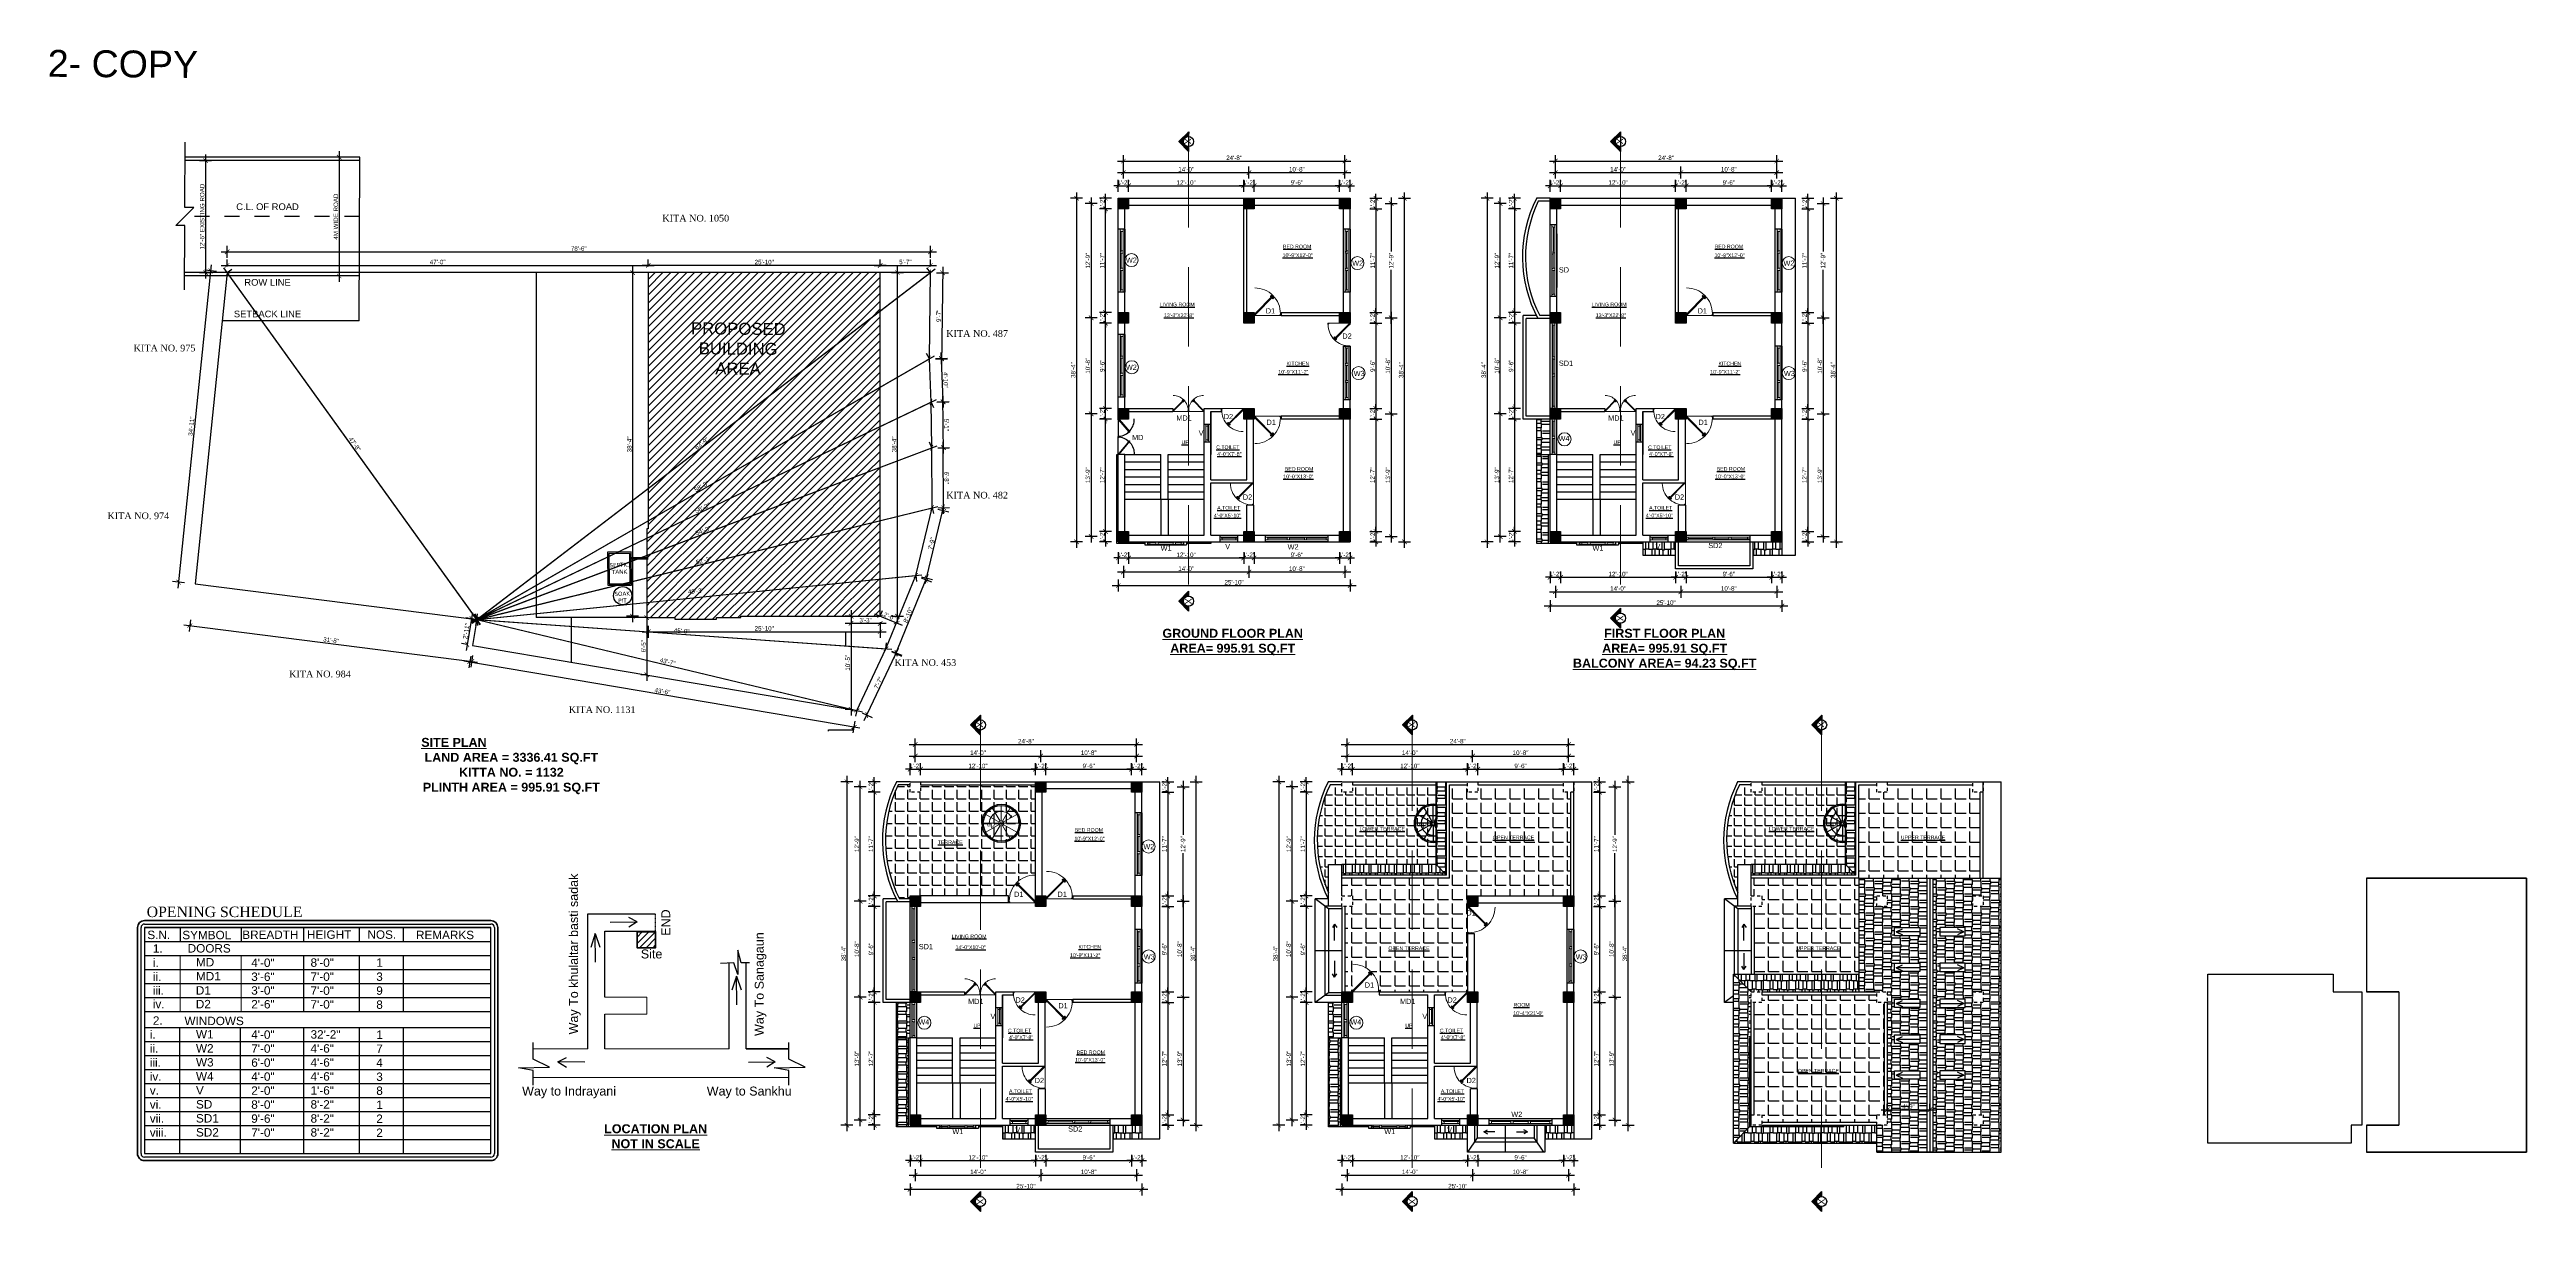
# Model space of a CAD drawing. Header units: inches. Extents: x -343 to 13887, y -13069 to -746.
# Drawn here: x 2248 to 5564, y -8749 to -7193 of the extents above; entities that cross this region are included whole.
import ezdxf

# ---------------------------------------------------------------- set-up
doc = ezdxf.new("R2010")
doc.units = ezdxf.units.IN
doc.header["$LTSCALE"] = 17
doc.header["$MEASUREMENT"] = 0
for name, pattern in [('21_FP_00$0$HIDDEN', [0.375, 0.25, -0.125]), ('ACAD_ISO02W100', [15, 12, -3]), ('DASH', [0.35, 0.25, -0.1]), ('Dash1', [0.472441, 0.23622, -0.23622]), ('PHANTOM2', [1.25, 0.625, -0.125, 0.125, -0.125, 0.125, -0.125])]:
    doc.linetypes.add(name, pattern=pattern)
for name, color, linetype, lineweight in [('25 BOT BAR', 12, 'Continuous', 25), ('aa_section_line', 2, 'PHANTOM2', 13), ('BOUNDARY', 210, 'Continuous', 35), ('DIMENSION', 142, 'Continuous', 13), ('door', 202, 'Continuous', 5), ('DOOR & WIN', 1, 'Continuous', 25), ('DW-SEC', 24, 'Continuous', 25), ('ELEVATION', 7, 'Continuous', 25), ('gradient hatch', 9, 'Continuous', 9), ('OUTLINE', 1, 'Continuous', 25), ('PUERTAS', 7, 'Continuous', 9), ('TEXT', 231, 'Continuous', 20), ('Text 0.200', 122, 'Continuous', 20), ('Toilet', 7, 'Continuous', 25), ('WALL', 1, 'Continuous', 35), ('Wall Plan_.50', 10, 'Continuous', 50), ('WINDOW FRAME PLAN', 162, 'Continuous', 18)]:
    doc.layers.add(name, color=color, linetype=linetype, lineweight=lineweight)
doc.layers.add('A-Sect-Iden', color=111, linetype='Continuous')
doc.layers.add('RIVER', color=140, linetype='Continuous')
doc.styles.add('7 INCH', font='times.ttf', dxfattribs={"height": 7})
doc.styles.add('ARCHITECTURE', font='stylu.ttf')
doc.styles.add('ARIAL', font='arial.ttf')
doc.styles.add('DIMTEXT', font='arial.ttf', dxfattribs={"height": 6})
doc.styles.add('HEADING', font='swissel.ttf')
doc.dimstyles.new('8 SCALE', dxfattribs={"dimscale": 0, "dimtxt": 6, "dimasz": 6, "dimexe": 8, "dimexo": 8, "dimgap": 1.25, "dimtad": 1, "dimdec": 0, "dimzin": 3, "dimdsep": 46, "dimlunit": 4, "dimtxsty": 'ARCHITECTURE', "dimblk": 'ARCHTICK', "dimcen": 8, "dimdle": 8, "dimclrd": 5, "dimclre": 5, "dimclrt": 7, "dimadec": 0, "dimazin": 0, "dimtfac": 0.75, "dimtdec": 0, "dimtix": 1, "dimtmove": 2, "dimatfit": 3, "dimldrblk": 'ARCHTICK', "dimfxl": 8, "dimfxlon": 1, "dimtolj": 1, "dimtzin": 0, "dimlwd": -1, "dimlwe": -1, "dimarcsym": 0})
pattern_1 = [(45, (5085.822, -3703.794), (-5.303301, 5.303301), [])]
pattern_2 = [(90, (-3830.613, -6722.313), (-12, 25.5), [6, -5, 7, -3, 9, -4]), (90, (-3831.113, -6716.313), (-12, 25.5), [5, -19, 4, -6]), (90, (-3829.863, -6704.313), (-12, 25.5), [3, -31]), (180, (-3830.613, -6722.313), (-12, -8.5), [11.5, -36.5]), (180, (-3830.613, -6716.313), (-12, -8.5), [11.25, -36.75]), (180, (-3830.613, -6711.313), (-12, -8.5), [10.5, -37.5]), (180, (-3829.863, -6704.313), (-12, -8.5), [11.5, -36.5]), (180, (-3829.863, -6701.313), (-12, -8.5), [11.5, -36.5]), (180, (-3830.613, -6692.313), (-12, -8.5), [11, -37])]
pattern_3 = [(0, (-3830.613, -6722.313), (25.5, 12), [6, -5, 7, -3, 9, -4]), (0, (-3824.613, -6721.813), (25.5, 12), [5, -19, 4, -6]), (0, (-3812.613, -6723.063), (25.5, 12), [3, -31]), (90, (-3830.613, -6722.313), (-8.5, 12), [11.5, -36.5]), (90, (-3824.613, -6722.313), (-8.5, 12), [11.25, -36.75]), (90, (-3819.613, -6722.313), (-8.5, 12), [10.5, -37.5]), (90, (-3812.613, -6723.063), (-8.5, 12), [11.5, -36.5]), (90, (-3809.613, -6723.063), (-8.5, 12), [11.5, -36.5]), (90, (-3800.613, -6722.313), (-8.5, 12), [11, -37])]
pattern_4 = [(90, (-5496.587, -7503.508), (-12, 25.5), [6, -5, 7, -3, 9, -4]), (90, (-5497.087, -7497.508), (-12, 25.5), [5, -19, 4, -6]), (90, (-5495.837, -7485.508), (-12, 25.5), [3, -31]), (180, (-5496.587, -7503.5084), (-12, -8.5), [11.5, -36.5]), (180, (-5496.587, -7497.5084), (-12, -8.5), [11.25, -36.75]), (180, (-5496.587, -7492.5084), (-12, -8.5), [10.5, -37.5]), (180, (-5495.837, -7485.5084), (-12, -8.5), [11.5, -36.5]), (180, (-5495.837, -7482.5084), (-12, -8.5), [11.5, -36.5]), (180, (-5496.587, -7473.5084), (-12, -8.5), [11, -37])]
pattern_5 = [(0, (-4687.604, -7503.508), (25.5, 12), [6, -5, 7, -3, 9, -4]), (0, (-4681.604, -7503.008), (25.5, 12), [5, -19, 4, -6]), (0, (-4669.604, -7504.258), (25.5, 12), [3, -31]), (90, (-4687.604, -7503.5084), (-8.5, 12), [11.5, -36.5]), (90, (-4681.604, -7503.5084), (-8.5, 12), [11.25, -36.75]), (90, (-4676.604, -7503.5084), (-8.5, 12), [10.5, -37.5]), (90, (-4669.604, -7504.2584), (-8.5, 12), [11.5, -36.5]), (90, (-4666.604, -7504.2584), (-8.5, 12), [11.5, -36.5]), (90, (-4657.604, -7503.5084), (-8.5, 12), [11, -37])]
pattern_6 = [(0, (-5496.587, -7503.508), (0, 16.5), [12, -4.5]), (90, (-5496.587, -7503.508), (-16.5, 1e-15), [12, -4.5])]
pattern_7 = [(90, (-5710.571, -7503.508), (-12, 25.5), [6, -5, 7, -3, 9, -4]), (90, (-5711.071, -7497.508), (-12, 25.5), [5, -19, 4, -6]), (90, (-5709.821, -7485.508), (-12, 25.5), [3, -31]), (180, (-5710.571, -7503.5084), (-12, -8.5), [11.5, -36.5]), (180, (-5710.571, -7497.5084), (-12, -8.5), [11.25, -36.75]), (180, (-5710.571, -7492.5084), (-12, -8.5), [10.5, -37.5]), (180, (-5709.821, -7485.5084), (-12, -8.5), [11.5, -36.5]), (180, (-5709.821, -7482.5084), (-12, -8.5), [11.5, -36.5]), (180, (-5710.571, -7473.5084), (-12, -8.5), [11, -37])]
pattern_8 = [(0, (-5710.571, -7503.508), (25.5, 12), [6, -5, 7, -3, 9, -4]), (0, (-5704.571, -7503.008), (25.5, 12), [5, -19, 4, -6]), (0, (-5692.571, -7504.258), (25.5, 12), [3, -31]), (90, (-5710.571, -7503.5084), (-8.5, 12), [11.5, -36.5]), (90, (-5704.571, -7503.5084), (-8.5, 12), [11.25, -36.75]), (90, (-5699.571, -7503.5084), (-8.5, 12), [10.5, -37.5]), (90, (-5692.571, -7504.2584), (-8.5, 12), [11.5, -36.5]), (90, (-5689.571, -7504.2584), (-8.5, 12), [11.5, -36.5]), (90, (-5680.571, -7503.5084), (-8.5, 12), [11, -37])]
pattern_9 = [(0, (-5710.571, -7503.508), (0, 13.75), [10, -3.75]), (90, (-5710.571, -7503.508), (-13.75, 8e-16), [10, -3.75])]
pattern_10 = [(0, (-5710.571, -7503.508), (0, 19.25), [14, -5.25]), (90, (-5710.571, -7503.508), (-19.25, 1e-15), [14, -5.25])]
pattern_11 = [(0, (-4109.36, -7503.508), (25.5, 12), [6, -5, 7, -3, 9, -4]), (0, (-4103.36, -7503.008), (25.5, 12), [5, -19, 4, -6]), (0, (-4091.36, -7504.258), (25.5, 12), [3, -31]), (90, (-4109.36, -7503.5084), (-8.5, 12), [11.5, -36.5]), (90, (-4103.36, -7503.5084), (-8.5, 12), [11.25, -36.75]), (90, (-4098.36, -7503.5084), (-8.5, 12), [10.5, -37.5]), (90, (-4091.36, -7504.2584), (-8.5, 12), [11.5, -36.5]), (90, (-4088.36, -7504.2584), (-8.5, 12), [11.5, -36.5]), (90, (-4079.36, -7503.5084), (-8.5, 12), [11, -37])]
pattern_12 = [(0, (-5941.822, -7503.508), (25.5, 12), [6, -5, 7, -3, 9, -4]), (0, (-5935.822, -7503.008), (25.5, 12), [5, -19, 4, -6]), (0, (-5923.822, -7504.258), (25.5, 12), [3, -31]), (90, (-5941.822, -7503.5084), (-8.5, 12), [11.5, -36.5]), (90, (-5935.822, -7503.5084), (-8.5, 12), [11.25, -36.75]), (90, (-5930.822, -7503.5084), (-8.5, 12), [10.5, -37.5]), (90, (-5923.822, -7504.2584), (-8.5, 12), [11.5, -36.5]), (90, (-5920.822, -7504.2584), (-8.5, 12), [11.5, -36.5]), (90, (-5911.822, -7503.5084), (-8.5, 12), [11, -37])]
pattern_13 = [(0, (-5941.822, -7503.508), (0, 19.25), [14, -5.25]), (90, (-5941.822, -7503.508), (-19.25, 1e-15), [14, -5.25])]
pattern_14 = [(90, (-5941.822, -7503.508), (-12, 25.5), [6, -5, 7, -3, 9, -4]), (90, (-5942.322, -7497.508), (-12, 25.5), [5, -19, 4, -6]), (90, (-5941.072, -7485.508), (-12, 25.5), [3, -31]), (180, (-5941.822, -7503.5084), (-12, -8.5), [11.5, -36.5]), (180, (-5941.822, -7497.5084), (-12, -8.5), [11.25, -36.75]), (180, (-5941.822, -7492.5084), (-12, -8.5), [10.5, -37.5]), (180, (-5941.072, -7485.5084), (-12, -8.5), [11.5, -36.5]), (180, (-5941.072, -7482.5084), (-12, -8.5), [11.5, -36.5]), (180, (-5941.822, -7473.5084), (-12, -8.5), [11, -37])]
pattern_15 = [(0, (-5162.522, -7503.508), (25.5, 12), [6, -5, 7, -3, 9, -4]), (0, (-5156.522, -7503.008), (25.5, 12), [5, -19, 4, -6]), (0, (-5144.522, -7504.258), (25.5, 12), [3, -31]), (90, (-5162.522, -7503.5084), (-8.5, 12), [11.5, -36.5]), (90, (-5156.522, -7503.5084), (-8.5, 12), [11.25, -36.75]), (90, (-5151.522, -7503.5084), (-8.5, 12), [10.5, -37.5]), (90, (-5144.522, -7504.2584), (-8.5, 12), [11.5, -36.5]), (90, (-5141.522, -7504.2584), (-8.5, 12), [11.5, -36.5]), (90, (-5132.522, -7503.5084), (-8.5, 12), [11, -37])]
pattern_16 = [(0, (-5162.522, -7503.508), (0, 13.75), [10, -3.75]), (90, (-5162.522, -7503.508), (-13.75, 8e-16), [10, -3.75])]

# ---------------------------------------------------------------- blocks, each defined once
blk = doc.blocks.new('_ArchTick')
at = {"color": 0, "linetype": 'ByBlock', "const_width": 0.15}
blk.add_lwpolyline([(-0.5, -0.5), (0.5, 0.5)], dxfattribs=at)
blk = doc.blocks.new('*D2980')
at = {"layer": 'Defpoints', "color": 0, "transparency": 16777216}
for p in [(2485.6, -7491.8), (3427.2, -7464), (3427.2, -7491.8)]:
    blk.add_point(p, dxfattribs=at)
at = {"layer": 'OUTLINE', "color": 5, "transparency": 16777216}
for p, q in [((2485.6, -7472), (2485.6, -7456)), ((3427.2, -7472), (3427.2, -7456)), ((2477.6, -7464), (3435.2, -7464))]:
    blk.add_line(p, q, dxfattribs=at)
at = {"layer": 'OUTLINE', "color": 5, "transparency": 16777216, "xscale": 6, "yscale": 6, "zscale": 6, "rotation": 180}
blk.add_blockref('_ArchTick', (2485.6, -7464), dxfattribs=at)
at = {"layer": 'OUTLINE', "color": 5, "transparency": 16777216, "xscale": 6, "yscale": 6, "zscale": 6}
blk.add_blockref('_ArchTick', (3427.2, -7464), dxfattribs=at)
at = {"layer": 'OUTLINE', "color": 7, "transparency": 16777216, "insert": (2956.4, -7459.6), "char_height": 6, "attachment_point": 5, "style": 'ARCHITECTURE'}
blk.add_mtext('\\A1;78\'-6"', dxfattribs=at)
blk = doc.blocks.new('*D2804')
at = {"layer": 'Defpoints', "color": 0, "transparency": 16777216}
for p in [(3049.4, -7491.8), (3028.5, -7951.8), (3049.4, -7951.8)]:
    blk.add_point(p, dxfattribs=at)
at = {"layer": 'OUTLINE', "color": 5, "transparency": 16777216}
for p, q in [((3036.5, -7491.8), (3020.5, -7491.8)), ((3028.5, -7483.8), (3028.5, -7959.8)), ((3036.5, -7951.8), (3020.5, -7951.8))]:
    blk.add_line(p, q, dxfattribs=at)
at = {"layer": 'OUTLINE', "color": 5, "transparency": 16777216, "xscale": 6, "yscale": 6, "zscale": 6}
for p, rotation in [((3028.5, -7491.8), 90), ((3028.5, -7951.8), 270)]:
    blk.add_blockref('_ArchTick', p, dxfattribs=dict(at, rotation=rotation))
at = {"layer": 'OUTLINE', "color": 7, "transparency": 16777216, "insert": (3024.2, -7721.8), "char_height": 6, "attachment_point": 5, "rotation": 90, "style": 'ARCHITECTURE'}
blk.add_mtext('\\A1;38\'-4"', dxfattribs=at)
blk = doc.blocks.new('*D2805')
at = {"layer": 'Defpoints', "color": 0, "transparency": 16777216}
for p in [(3049.4, -7951.8), (3359.9, -7951.8), (3359.9, -7972.6)]:
    blk.add_point(p, dxfattribs=at)
at = {"layer": 'OUTLINE', "color": 5, "transparency": 16777216}
for p, q in [((3041.4, -7972.6), (3367.9, -7972.6)), ((3049.4, -7964.6), (3049.4, -7980.6)), ((3359.9, -7964.6), (3359.9, -7980.6))]:
    blk.add_line(p, q, dxfattribs=at)
at = {"layer": 'OUTLINE', "color": 5, "transparency": 16777216, "xscale": 6, "yscale": 6, "zscale": 6, "rotation": 180}
blk.add_blockref('_ArchTick', (3049.4, -7972.6), dxfattribs=at)
at = {"layer": 'OUTLINE', "color": 5, "transparency": 16777216, "xscale": 6, "yscale": 6, "zscale": 6}
blk.add_blockref('_ArchTick', (3359.9, -7972.6), dxfattribs=at)
at = {"layer": 'OUTLINE', "color": 7, "transparency": 16777216, "insert": (3204.7, -7968.2), "char_height": 6, "attachment_point": 5, "style": 'ARCHITECTURE'}
blk.add_mtext('\\A1;25\'-10"', dxfattribs=at)
blk = doc.blocks.new('*D2806')
at = {"layer": 'Defpoints', "color": 0, "transparency": 16777216}
for p in [(3359.9, -7491.8), (3383.1, -7491.8), (3359.9, -7951.8)]:
    blk.add_point(p, dxfattribs=at)
at = {"layer": 'OUTLINE', "color": 5, "transparency": 16777216}
for p, q in [((3375.1, -7491.8), (3391.1, -7491.8)), ((3383.1, -7959.8), (3383.1, -7483.8)), ((3375.1, -7951.8), (3391.1, -7951.8))]:
    blk.add_line(p, q, dxfattribs=at)
at = {"layer": 'OUTLINE', "color": 5, "transparency": 16777216, "xscale": 6, "yscale": 6, "zscale": 6}
for p, rotation in [((3383.1, -7491.8), 90), ((3383.1, -7951.8), 270)]:
    blk.add_blockref('_ArchTick', p, dxfattribs=dict(at, rotation=rotation))
at = {"layer": 'OUTLINE', "color": 7, "transparency": 16777216, "insert": (3378.7, -7721.8), "char_height": 6, "attachment_point": 5, "rotation": 90, "style": 'ARCHITECTURE'}
blk.add_mtext('\\A1;38\'-4"', dxfattribs=at)
blk = doc.blocks.new('*D2807')
at = {"layer": 'Defpoints', "color": 0, "transparency": 16777216}
for p in [(3049.4, -7482.1), (3049.4, -7491.8), (3359.9, -7491.8)]:
    blk.add_point(p, dxfattribs=at)
at = {"layer": 'OUTLINE', "color": 5, "transparency": 16777216}
for p, q in [((3367.9, -7482.1), (3041.4, -7482.1)), ((3049.4, -7483.8), (3049.4, -7474.1)), ((3359.9, -7483.8), (3359.9, -7474.1))]:
    blk.add_line(p, q, dxfattribs=at)
at = {"layer": 'OUTLINE', "color": 5, "transparency": 16777216, "xscale": 6, "yscale": 6, "zscale": 6, "rotation": 180}
blk.add_blockref('_ArchTick', (3049.4, -7482.1), dxfattribs=at)
at = {"layer": 'OUTLINE', "color": 5, "transparency": 16777216, "xscale": 6, "yscale": 6, "zscale": 6}
blk.add_blockref('_ArchTick', (3359.9, -7482.1), dxfattribs=at)
at = {"layer": 'OUTLINE', "color": 7, "transparency": 16777216, "insert": (3204.7, -7477.7), "char_height": 6, "attachment_point": 5, "style": 'ARCHITECTURE'}
blk.add_mtext('\\A1;25\'-10"', dxfattribs=at)
blk = doc.blocks.new('*D2808')
at = {"layer": 'Defpoints', "color": 0, "transparency": 16777216}
for p in [(3359.9, -7491.8), (3427.2, -7482.1), (3427.2, -7491.8)]:
    blk.add_point(p, dxfattribs=at)
at = {"layer": 'OUTLINE', "color": 5, "transparency": 16777216}
for p, q in [((3351.9, -7482.1), (3435.2, -7482.1)), ((3359.9, -7483.8), (3359.9, -7474.1)), ((3427.2, -7483.8), (3427.2, -7474.1))]:
    blk.add_line(p, q, dxfattribs=at)
at = {"layer": 'OUTLINE', "color": 5, "transparency": 16777216, "xscale": 6, "yscale": 6, "zscale": 6, "rotation": 180}
blk.add_blockref('_ArchTick', (3359.9, -7482.1), dxfattribs=at)
at = {"layer": 'OUTLINE', "color": 5, "transparency": 16777216, "xscale": 6, "yscale": 6, "zscale": 6}
blk.add_blockref('_ArchTick', (3427.2, -7482.1), dxfattribs=at)
at = {"layer": 'OUTLINE', "color": 7, "transparency": 16777216, "insert": (3393.6, -7477.6), "char_height": 6, "attachment_point": 5, "style": 'ARCHITECTURE'}
blk.add_mtext('\\A1;5\'-7"', dxfattribs=at)
blk = doc.blocks.new('*D2981')
at = {"layer": 'Defpoints', "color": 0, "transparency": 16777216}
for p in [(2485.6, -7491.8), (3049.4, -7482.1), (3049.4, -7491.8)]:
    blk.add_point(p, dxfattribs=at)
at = {"layer": 'OUTLINE', "color": 5, "transparency": 16777216}
for p, q in [((2477.6, -7482.1), (3057.4, -7482.1)), ((2485.6, -7483.8), (2485.6, -7474.1)), ((3049.4, -7483.8), (3049.4, -7474.1))]:
    blk.add_line(p, q, dxfattribs=at)
at = {"layer": 'OUTLINE', "color": 5, "transparency": 16777216, "xscale": 6, "yscale": 6, "zscale": 6, "rotation": 180}
blk.add_blockref('_ArchTick', (2485.6, -7482.1), dxfattribs=at)
at = {"layer": 'OUTLINE', "color": 5, "transparency": 16777216, "xscale": 6, "yscale": 6, "zscale": 6}
blk.add_blockref('_ArchTick', (3049.4, -7482.1), dxfattribs=at)
at = {"layer": 'OUTLINE', "color": 7, "transparency": 16777216, "insert": (2767.5, -7477.6), "char_height": 6, "attachment_point": 5, "style": 'ARCHITECTURE'}
blk.add_mtext('\\A1;47\'-0"', dxfattribs=at)
blk = doc.blocks.new('*D2982')
at = {"layer": 'Defpoints', "color": 0, "transparency": 16777216}
for p in [(2485.6, -7491.8), (2485.6, -7491.8), (2820, -7956.4)]:
    blk.add_point(p, dxfattribs=at)
at = {"layer": 'OUTLINE', "color": 5, "transparency": 16777216}
for p, q in [((2824.7, -7962.9), (2481, -7485.3)), ((2485.6, -7491.8), (2492.1, -7487.1)), ((2820, -7956.4), (2826.5, -7951.8))]:
    blk.add_line(p, q, dxfattribs=at)
at = {"layer": 'OUTLINE', "color": 5, "transparency": 16777216, "xscale": 6, "yscale": 6, "zscale": 6}
for p, rotation in [((2485.6, -7491.8), 125.7398794609257), ((2820, -7956.4), 305.7398794609257)]:
    blk.add_blockref('_ArchTick', p, dxfattribs=dict(at, rotation=rotation))
at = {"layer": 'OUTLINE', "color": 7, "transparency": 16777216, "insert": (2656.4, -7721.5), "char_height": 6, "attachment_point": 5, "rotation": 305.7399, "style": 'ARCHITECTURE'}
blk.add_mtext('\\A1;47\'-8"', dxfattribs=at)
blk = doc.blocks.new('*D2983')
at = {"layer": 'Defpoints', "color": 0, "transparency": 16777216}
for p in [(3427.2, -7491.8), (3427.2, -7491.8), (2820, -7956.4)]:
    blk.add_point(p, dxfattribs=at)
at = {"layer": 'OUTLINE', "color": 5, "transparency": 16777216}
for p, q in [((2813.7, -7961.3), (3433.6, -7486.9)), ((3427.2, -7491.8), (3422.4, -7485.4)), ((2820, -7956.4), (2815.2, -7950.1))]:
    blk.add_line(p, q, dxfattribs=at)
at = {"layer": 'OUTLINE', "color": 5, "transparency": 16777216, "xscale": 6, "yscale": 6, "zscale": 6}
for p, rotation in [((3427.2, -7491.8), 37.42406054625734), ((2820, -7956.4), 217.4240605462573)]:
    blk.add_blockref('_ArchTick', p, dxfattribs=dict(at, rotation=rotation))
at = {"layer": 'OUTLINE', "color": 7, "transparency": 16777216, "insert": (3121, -7720.6), "char_height": 6, "attachment_point": 5, "rotation": 37.4241, "style": 'ARCHITECTURE'}
blk.add_mtext('\\A1;63\'-9"', dxfattribs=at)
blk = doc.blocks.new('*D2984')
at = {"layer": 'Defpoints', "color": 0, "transparency": 16777216}
for p in [(3425.9, -7607.1), (3425.9, -7607.1), (2820, -7956.4)]:
    blk.add_point(p, dxfattribs=at)
at = {"layer": 'OUTLINE', "color": 5, "transparency": 16777216}
for p, q in [((2813.1, -7960.4), (3432.8, -7603.1)), ((3425.9, -7607.1), (3421.9, -7600.2)), ((2820, -7956.4), (2816, -7949.5))]:
    blk.add_line(p, q, dxfattribs=at)
at = {"layer": 'OUTLINE', "color": 5, "transparency": 16777216, "xscale": 6, "yscale": 6, "zscale": 6}
for p, rotation in [((3425.9, -7607.1), 29.96282810400725), ((2820, -7956.4), 209.9628281040073)]:
    blk.add_blockref('_ArchTick', p, dxfattribs=dict(at, rotation=rotation))
at = {"layer": 'OUTLINE', "color": 7, "transparency": 16777216, "insert": (3120.8, -7778), "char_height": 6, "attachment_point": 5, "rotation": 29.9628, "style": 'ARCHITECTURE'}
blk.add_mtext('\\A1;58\'-3"', dxfattribs=at)
blk = doc.blocks.new('*D2985')
at = {"layer": 'Defpoints', "color": 0, "transparency": 16777216}
for p in [(3428, -7665.2), (3428, -7665.2), (2820, -7956.4)]:
    blk.add_point(p, dxfattribs=at)
at = {"layer": 'OUTLINE', "color": 5, "transparency": 16777216}
for p, q in [((2812.8, -7959.9), (3435.3, -7661.7)), ((3428, -7665.2), (3431.5, -7672.4)), ((2820, -7956.4), (2823.5, -7963.6))]:
    blk.add_line(p, q, dxfattribs=at)
at = {"layer": 'OUTLINE', "color": 5, "transparency": 16777216, "xscale": 6, "yscale": 6, "zscale": 6}
for p, rotation in [((3428, -7665.2), 25.5953412940383), ((2820, -7956.4), 205.5953412940383)]:
    blk.add_blockref('_ArchTick', p, dxfattribs=dict(at, rotation=rotation))
at = {"layer": 'OUTLINE', "color": 7, "transparency": 16777216, "insert": (3122.1, -7806.9), "char_height": 6, "attachment_point": 5, "rotation": 25.5953, "style": 'ARCHITECTURE'}
blk.add_mtext('\\A1;56\'-2"', dxfattribs=at)
blk = doc.blocks.new('*D2986')
at = {"layer": 'Defpoints', "color": 0, "transparency": 16777216}
for p in [(3428.9, -7726.3), (3428.9, -7726.3), (2820, -7956.4)]:
    blk.add_point(p, dxfattribs=at)
at = {"layer": 'OUTLINE', "color": 5, "transparency": 16777216}
for p, q in [((2812.5, -7959.3), (3436.4, -7723.5)), ((3428.9, -7726.3), (3426.1, -7718.8)), ((2820, -7956.4), (2817.2, -7948.9))]:
    blk.add_line(p, q, dxfattribs=at)
at = {"layer": 'OUTLINE', "color": 5, "transparency": 16777216, "xscale": 6, "yscale": 6, "zscale": 6}
for p, rotation in [((3428.9, -7726.3), 20.7046822510771), ((2820, -7956.4), 200.7046822510771)]:
    blk.add_blockref('_ArchTick', p, dxfattribs=dict(at, rotation=rotation))
at = {"layer": 'OUTLINE', "color": 7, "transparency": 16777216, "insert": (3122.9, -7837.3), "char_height": 6, "attachment_point": 5, "rotation": 20.7047, "style": 'ARCHITECTURE'}
blk.add_mtext('\\A1;54\'-3"', dxfattribs=at)
blk = doc.blocks.new('*D2987')
at = {"layer": 'Defpoints', "color": 0, "transparency": 16777216}
for p in [(3429.4, -7806.7), (3429.4, -7806.7), (2820, -7956.4)]:
    blk.add_point(p, dxfattribs=at)
at = {"layer": 'OUTLINE', "color": 5, "transparency": 16777216}
for p, q in [((2812.2, -7958.3), (3437.1, -7804.8)), ((3429.4, -7806.7), (3431.3, -7814.4)), ((2820, -7956.4), (2818.1, -7948.7))]:
    blk.add_line(p, q, dxfattribs=at)
at = {"layer": 'OUTLINE', "color": 5, "transparency": 16777216, "xscale": 6, "yscale": 6, "zscale": 6}
for p, rotation in [((3429.4, -7806.7), 13.8089202025117), ((2820, -7956.4), 193.8089202025117)]:
    blk.add_blockref('_ArchTick', p, dxfattribs=dict(at, rotation=rotation))
at = {"layer": 'OUTLINE', "color": 7, "transparency": 16777216, "insert": (3123.6, -7877.3), "char_height": 6, "attachment_point": 5, "rotation": 13.8089, "style": 'ARCHITECTURE'}
blk.add_mtext('\\A1;52\'-3"', dxfattribs=at)
blk = doc.blocks.new('*D2988')
at = {"layer": 'Defpoints', "color": 0, "transparency": 16777216}
for p in [(3407.6, -7897.4), (3407.6, -7897.4), (2820, -7956.4)]:
    blk.add_point(p, dxfattribs=at)
at = {"layer": 'OUTLINE', "color": 5, "transparency": 16777216}
for p, q in [((2812.1, -7957.2), (3415.6, -7896.6)), ((3407.6, -7897.4), (3408.4, -7905.3)), ((2820, -7956.4), (2820.8, -7964.4))]:
    blk.add_line(p, q, dxfattribs=at)
at = {"layer": 'OUTLINE', "color": 5, "transparency": 16777216, "xscale": 6, "yscale": 6, "zscale": 6}
for p, rotation in [((3407.6, -7897.4), 5.739358290256994), ((2820, -7956.4), 185.739358290257)]:
    blk.add_blockref('_ArchTick', p, dxfattribs=dict(at, rotation=rotation))
at = {"layer": 'OUTLINE', "color": 7, "transparency": 16777216, "insert": (3113.1, -7918.3), "char_height": 6, "attachment_point": 5, "rotation": 5.7394, "style": 'ARCHITECTURE'}
blk.add_mtext('\\A1;49\'-3"', dxfattribs=at)
blk = doc.blocks.new('*D2989')
at = {"layer": 'Defpoints', "color": 0, "transparency": 16777216}
for p in [(2820, -7956.4), (3367.7, -7995.5), (3367.7, -7995.5)]:
    blk.add_point(p, dxfattribs=at)
at = {"layer": 'OUTLINE', "color": 5, "transparency": 16777216}
for p, q in [((2812, -7955.9), (3375.6, -7996.1)), ((2820, -7956.4), (2820.6, -7948.5)), ((3367.7, -7995.5), (3368.2, -7987.5))]:
    blk.add_line(p, q, dxfattribs=at)
at = {"layer": 'OUTLINE', "color": 5, "transparency": 16777216, "xscale": 6, "yscale": 6, "zscale": 6}
for p, rotation in [((2820, -7956.4), 175.9170253960502), ((3367.7, -7995.5), 355.9170253960502)]:
    blk.add_blockref('_ArchTick', p, dxfattribs=dict(at, rotation=rotation))
at = {"layer": 'OUTLINE', "color": 7, "transparency": 16777216, "insert": (3094.2, -7971.6), "char_height": 6, "attachment_point": 5, "rotation": 355.917, "style": 'ARCHITECTURE'}
blk.add_mtext('\\A1;45\'-9"', dxfattribs=at)
blk = doc.blocks.new('*D2990')
at = {"layer": 'Defpoints', "color": 0, "transparency": 16777216}
for p in [(2820, -7956.4), (3328.6, -8078), (3328.6, -8078)]:
    blk.add_point(p, dxfattribs=at)
at = {"layer": 'OUTLINE', "color": 5, "transparency": 16777216}
for p, q in [((2812.2, -7954.6), (3336.4, -8079.8)), ((2820, -7956.4), (2818.2, -7964.2)), ((3328.6, -8078), (3326.8, -8085.7))]:
    blk.add_line(p, q, dxfattribs=at)
at = {"layer": 'OUTLINE', "color": 5, "transparency": 16777216, "xscale": 6, "yscale": 6, "zscale": 6}
for p, rotation in [((2820, -7956.4), 166.5628021424033), ((3328.6, -8078), 346.5628021424033)]:
    blk.add_blockref('_ArchTick', p, dxfattribs=dict(at, rotation=rotation))
at = {"layer": 'OUTLINE', "color": 7, "transparency": 16777216, "insert": (3075.4, -8012.8), "char_height": 6, "attachment_point": 5, "rotation": 346.5628, "style": 'ARCHITECTURE'}
blk.add_mtext('\\A1;43\'-7"', dxfattribs=at)
blk = doc.blocks.new('*D2991')
at = {"layer": 'Defpoints', "color": 0, "transparency": 16777216}
for p in [(2820, -7956.4), (2807.1, -7989.7), (2814.2, -7990.9)]:
    blk.add_point(p, dxfattribs=at)
at = {"layer": 'OUTLINE', "color": 5, "transparency": 16777216}
for p, q in [((2812.8, -7955.2), (2805, -7953.9)), ((2814.2, -7947.3), (2805.7, -7997.6)), ((2807.1, -7989.7), (2799.2, -7988.4))]:
    blk.add_line(p, q, dxfattribs=at)
at = {"layer": 'OUTLINE', "color": 5, "transparency": 16777216, "xscale": 6, "yscale": 6, "zscale": 6}
for p, rotation in [((2812.8, -7955.2), 80.49455252683589), ((2807.1, -7989.7), 260.4945525268358)]:
    blk.add_blockref('_ArchTick', p, dxfattribs=dict(at, rotation=rotation))
at = {"layer": 'OUTLINE', "color": 7, "transparency": 16777216, "insert": (2805.7, -7971.8), "char_height": 6, "attachment_point": 5, "rotation": 80.4946, "style": 'ARCHITECTURE'}
blk.add_mtext('\\A1;2\'-11"', dxfattribs=at)
blk = doc.blocks.new('*D2992')
at = {"layer": 'Defpoints', "color": 0, "transparency": 16777216}
for p in [(2442.7, -7908.6), (2820, -7956.4), (2812.9, -8012.2)]:
    blk.add_point(p, dxfattribs=at)
at = {"layer": 'OUTLINE', "color": 5, "transparency": 16777216}
for p, q in [((2436.6, -7956.5), (2434.6, -7972.3)), ((2427.7, -7963.4), (2820.9, -8013.3)), ((2813.9, -8004.3), (2811.9, -8020.2))]:
    blk.add_line(p, q, dxfattribs=at)
at = {"layer": 'OUTLINE', "color": 5, "transparency": 16777216, "xscale": 6, "yscale": 6, "zscale": 6}
for p, rotation in [((2435.6, -7964.4), 172.7744740016137), ((2812.9, -8012.2), 352.7744740016136)]:
    blk.add_blockref('_ArchTick', p, dxfattribs=dict(at, rotation=rotation))
at = {"layer": 'OUTLINE', "color": 7, "transparency": 16777216, "insert": (2624.8, -7984), "char_height": 6, "attachment_point": 5, "rotation": 352.7745, "style": 'ARCHITECTURE'}
blk.add_mtext('\\A1;31\'-8"', dxfattribs=at)
blk = doc.blocks.new('*D2993')
at = {"layer": 'Defpoints', "color": 0, "transparency": 16777216}
for p in [(2485.6, -7491.8), (2420.6, -7906.3), (2442.7, -7908.6)]:
    blk.add_point(p, dxfattribs=at)
at = {"layer": 'OUTLINE', "color": 5, "transparency": 16777216}
for p, q in [((2464.3, -7481.5), (2419.8, -7914.3)), ((2471.5, -7490.3), (2455.6, -7488.7)), ((2428.6, -7907.1), (2412.6, -7905.5))]:
    blk.add_line(p, q, dxfattribs=at)
at = {"layer": 'OUTLINE', "color": 5, "transparency": 16777216, "xscale": 6, "yscale": 6, "zscale": 6}
for p, rotation in [((2463.5, -7489.5), 84.12042794738267), ((2420.6, -7906.3), 264.1204279473827)]:
    blk.add_blockref('_ArchTick', p, dxfattribs=dict(at, rotation=rotation))
at = {"layer": 'OUTLINE', "color": 7, "transparency": 16777216, "insert": (2437.7, -7697.5), "char_height": 6, "attachment_point": 5, "rotation": 84.1204, "style": 'ARCHITECTURE'}
blk.add_mtext('\\A1;34\'-11"', dxfattribs=at)
blk = doc.blocks.new('*D2994')
at = {"layer": 'Defpoints', "color": 0, "transparency": 16777216}
for p in [(2429.3, -7341.8), (2428.8, -7491.8), (2456.7, -7491.8)]:
    blk.add_point(p, dxfattribs=at)
at = {"layer": 'OUTLINE', "color": 5, "transparency": 16777216}
for p, q in [((2448.7, -7341.8), (2464.7, -7341.8)), ((2456.7, -7333.8), (2456.7, -7499.8)), ((2448.7, -7491.8), (2464.7, -7491.8))]:
    blk.add_line(p, q, dxfattribs=at)
at = {"layer": 'OUTLINE', "color": 5, "transparency": 16777216, "xscale": 6, "yscale": 6, "zscale": 6}
for p, rotation in [((2456.7, -7341.8), 90), ((2456.7, -7491.8), 270)]:
    blk.add_blockref('_ArchTick', p, dxfattribs=dict(at, rotation=rotation))
at = {"layer": 'OUTLINE', "color": 7, "transparency": 16777216, "insert": (2452.2, -7416.8), "char_height": 6, "attachment_point": 5, "rotation": 90, "style": 'ARCHITECTURE'}
blk.add_mtext('\\A1;12\'-6" EXISTING ROAD', dxfattribs=at)
blk = doc.blocks.new('*D2995')
at = {"layer": 'Defpoints', "color": 0, "transparency": 16777216}
for p in [(2663.4, -7337.3), (2635.6, -7496.3), (2662.6, -7496.3)]:
    blk.add_point(p, dxfattribs=at)
at = {"layer": 'OUTLINE', "color": 5, "transparency": 16777216}
for p, q in [((2643.6, -7337.3), (2627.6, -7337.3)), ((2635.6, -7329.3), (2635.6, -7504.3)), ((2643.6, -7496.3), (2627.6, -7496.3))]:
    blk.add_line(p, q, dxfattribs=at)
at = {"layer": 'OUTLINE', "color": 5, "transparency": 16777216, "xscale": 6, "yscale": 6, "zscale": 6}
for p, rotation in [((2635.6, -7337.3), 90), ((2635.6, -7496.3), 270)]:
    blk.add_blockref('_ArchTick', p, dxfattribs=dict(at, rotation=rotation))
at = {"layer": 'OUTLINE', "color": 7, "transparency": 16777216, "insert": (2631.2, -7416.8), "char_height": 6, "attachment_point": 5, "rotation": 90, "style": 'ARCHITECTURE'}
blk.add_mtext('\\A1;4M WIDE ROAD', dxfattribs=at)
blk = doc.blocks.new('*D2996')
at = {"layer": 'Defpoints', "color": 0, "transparency": 16777216}
for p in [(3425.9, -7607.1), (3442.1, -7606.5), (3428, -7665.2)]:
    blk.add_point(p, dxfattribs=at)
at = {"layer": 'OUTLINE', "color": 5, "transparency": 16777216}
for p, q in [((3434.1, -7606.8), (3450.1, -7606.3)), ((3444.5, -7672.6), (3441.8, -7598.6)), ((3436.2, -7664.9), (3452.2, -7664.3))]:
    blk.add_line(p, q, dxfattribs=at)
at = {"layer": 'OUTLINE', "color": 5, "transparency": 16777216, "xscale": 6, "yscale": 6, "zscale": 6}
for p, rotation in [((3442.1, -7606.5), 92.10600920899337), ((3444.2, -7664.6), 272.1060092089934)]:
    blk.add_blockref('_ArchTick', p, dxfattribs=dict(at, rotation=rotation))
at = {"layer": 'OUTLINE', "color": 7, "transparency": 16777216, "insert": (3447.6, -7635.4), "char_height": 6, "attachment_point": 5, "rotation": 272.106, "style": 'ARCHITECTURE'}
blk.add_mtext('\\A1;4\'-10"', dxfattribs=at)
blk = doc.blocks.new('*D2997')
at = {"layer": 'Defpoints', "color": 0, "transparency": 16777216}
for p in [(3428, -7665.2), (3444, -7665), (3428.9, -7726.3)]:
    blk.add_point(p, dxfattribs=at)
at = {"layer": 'OUTLINE', "color": 5, "transparency": 16777216}
for p, q in [((3444.9, -7734.1), (3443.9, -7657)), ((3436, -7665.1), (3452, -7664.8)), ((3436.9, -7726.2), (3452.8, -7726))]:
    blk.add_line(p, q, dxfattribs=at)
at = {"layer": 'OUTLINE', "color": 5, "transparency": 16777216, "xscale": 6, "yscale": 6, "zscale": 6}
for p, rotation in [((3444, -7665), 90.79564873130437), ((3444.8, -7726.1), 270.7956487313044)]:
    blk.add_blockref('_ArchTick', p, dxfattribs=dict(at, rotation=rotation))
at = {"layer": 'OUTLINE', "color": 7, "transparency": 16777216, "insert": (3448.8, -7695.5), "char_height": 6, "attachment_point": 5, "rotation": 270.7956, "style": 'ARCHITECTURE'}
blk.add_mtext('\\A1;5\'-1"', dxfattribs=at)
blk = doc.blocks.new('*D2998')
at = {"layer": 'Defpoints', "color": 0, "transparency": 16777216}
for p in [(3428.9, -7726.3), (3444.3, -7726.2), (3429.4, -7806.7)]:
    blk.add_point(p, dxfattribs=at)
at = {"layer": 'OUTLINE', "color": 5, "transparency": 16777216}
for p, q in [((3436.9, -7726.3), (3452.3, -7726.2)), ((3444.8, -7814.6), (3444.3, -7718.2)), ((3437.4, -7806.6), (3452.8, -7806.5))]:
    blk.add_line(p, q, dxfattribs=at)
at = {"layer": 'OUTLINE', "color": 5, "transparency": 16777216, "xscale": 6, "yscale": 6, "zscale": 6}
for p, rotation in [((3444.3, -7726.2), 90.34103641696842), ((3444.8, -7806.6), 270.3410364169684)]:
    blk.add_blockref('_ArchTick', p, dxfattribs=dict(at, rotation=rotation))
at = {"layer": 'OUTLINE', "color": 7, "transparency": 16777216, "insert": (3448.9, -7766.4), "char_height": 6, "attachment_point": 5, "rotation": 270.341, "style": 'ARCHITECTURE'}
blk.add_mtext('\\A1;6\'-8"', dxfattribs=at)
blk = doc.blocks.new('*D2999')
at = {"layer": 'Defpoints', "color": 0, "transparency": 16777216}
for p in [(3429.4, -7806.7), (3444, -7810.2), (3407.6, -7897.4)]:
    blk.add_point(p, dxfattribs=at)
at = {"layer": 'OUTLINE', "color": 5, "transparency": 16777216}
for p, q in [((3420.3, -7908.7), (3445.8, -7802.4)), ((3437.1, -7808.5), (3451.7, -7812)), ((3415.4, -7899.2), (3430, -7902.7))]:
    blk.add_line(p, q, dxfattribs=at)
at = {"layer": 'OUTLINE', "color": 5, "transparency": 16777216, "xscale": 6, "yscale": 6, "zscale": 6}
for p, rotation in [((3444, -7810.2), 76.50008000189617), ((3422.2, -7900.9), 256.5000800018962)]:
    blk.add_blockref('_ArchTick', p, dxfattribs=dict(at, rotation=rotation))
at = {"layer": 'OUTLINE', "color": 7, "transparency": 16777216, "insert": (3428.7, -7854.5), "char_height": 6, "attachment_point": 5, "rotation": 76.5001, "style": 'ARCHITECTURE'}
blk.add_mtext('\\A1;7\'-9"', dxfattribs=at)
blk = doc.blocks.new('*D3000')
at = {"layer": 'Defpoints', "color": 0, "transparency": 16777216}
for p in [(3407.6, -7897.4), (3421.4, -7903), (3367.7, -7995.5)]:
    blk.add_point(p, dxfattribs=at)
at = {"layer": 'OUTLINE', "color": 5, "transparency": 16777216}
for p, q in [((3378.4, -8008.5), (3424.4, -7895.6)), ((3415, -7900.4), (3428.8, -7906)), ((3375.1, -7998.5), (3388.9, -8004.1))]:
    blk.add_line(p, q, dxfattribs=at)
at = {"layer": 'OUTLINE', "color": 5, "transparency": 16777216, "xscale": 6, "yscale": 6, "zscale": 6}
for p, rotation in [((3421.4, -7903), 67.86620651613339), ((3381.4, -8001.1), 247.8662065161334)]:
    blk.add_blockref('_ArchTick', p, dxfattribs=dict(at, rotation=rotation))
at = {"layer": 'OUTLINE', "color": 7, "transparency": 16777216, "insert": (3397.4, -7950.4), "char_height": 6, "attachment_point": 5, "rotation": 67.8662, "style": 'ARCHITECTURE'}
blk.add_mtext('\\A1;8\'-10"', dxfattribs=at)
blk = doc.blocks.new('*D3001')
at = {"layer": 'Defpoints', "color": 0, "transparency": 16777216}
for p in [(3367.7, -7995.5), (3381.1, -8001.9), (3328.6, -8078)]:
    blk.add_point(p, dxfattribs=at)
at = {"layer": 'OUTLINE', "color": 5, "transparency": 16777216}
for p, q in [((3338.6, -8091.5), (3384.5, -7994.6)), ((3374.9, -7999), (3388.3, -8005.3)), ((3335.9, -8081.4), (3349.2, -8087.7))]:
    blk.add_line(p, q, dxfattribs=at)
at = {"layer": 'OUTLINE', "color": 5, "transparency": 16777216, "xscale": 6, "yscale": 6, "zscale": 6}
for p, rotation in [((3381.1, -8001.9), 64.65498771275374), ((3342, -8084.3), 244.6549877127538)]:
    blk.add_blockref('_ArchTick', p, dxfattribs=dict(at, rotation=rotation))
at = {"layer": 'OUTLINE', "color": 7, "transparency": 16777216, "insert": (3357.5, -8041.2), "char_height": 6, "attachment_point": 5, "rotation": 64.655, "style": 'ARCHITECTURE'}
blk.add_mtext('\\A1;7\'-7"', dxfattribs=at)
blk = doc.blocks.new('*D2809')
at = {"layer": 'Defpoints', "color": 0, "transparency": 16777216}
for p in [(3427.2, -7491.8), (3425.9, -7607.1), (3442.1, -7607.3)]:
    blk.add_point(p, dxfattribs=at)
at = {"layer": 'OUTLINE', "color": 5, "transparency": 16777216}
for p, q in [((3435.5, -7491.9), (3451.5, -7492.1)), ((3443.6, -7484), (3442.1, -7615.3)), ((3434.1, -7607.2), (3450.1, -7607.4))]:
    blk.add_line(p, q, dxfattribs=at)
at = {"layer": 'OUTLINE', "color": 5, "transparency": 16777216, "xscale": 6, "yscale": 6, "zscale": 6}
for p, rotation in [((3443.5, -7492), 89.34296870239271), ((3442.1, -7607.3), 269.3429687023927)]:
    blk.add_blockref('_ArchTick', p, dxfattribs=dict(at, rotation=rotation))
at = {"layer": 'OUTLINE', "color": 7, "transparency": 16777216, "insert": (3438.3, -7549.6), "char_height": 6, "attachment_point": 5, "rotation": 89.343, "style": 'ARCHITECTURE'}
blk.add_mtext('\\A1;9\'-7"', dxfattribs=at)
blk = doc.blocks.new('*D2810')
at = {"layer": 'Defpoints', "color": 0, "transparency": 16777216}
for p in [(2814.2, -7990.9), (3328.6, -8078), (3324.9, -8100.2)]:
    blk.add_point(p, dxfattribs=at)
at = {"layer": 'OUTLINE', "color": 5, "transparency": 16777216}
for p, q in [((2802.6, -8011.8), (3332.8, -8101.5)), ((2811.8, -8005.3), (2809.1, -8021.1)), ((3326.2, -8092.3), (3323.5, -8108.1))]:
    blk.add_line(p, q, dxfattribs=at)
at = {"layer": 'OUTLINE', "color": 5, "transparency": 16777216, "xscale": 6, "yscale": 6, "zscale": 6}
for p, rotation in [((2810.5, -8013.2), 170.3981090450754), ((3324.9, -8100.2), 350.3981090450754)]:
    blk.add_blockref('_ArchTick', p, dxfattribs=dict(at, rotation=rotation))
at = {"layer": 'OUTLINE', "color": 7, "transparency": 16777216, "insert": (3068.4, -8052.4), "char_height": 6, "attachment_point": 5, "rotation": 350.3981, "style": 'ARCHITECTURE'}
blk.add_mtext('\\A1;43\'-6"', dxfattribs=at)
blk = doc.blocks.new('fffddf')
at = {"layer": 'Toilet'}
for p, q in [((27757, -2555.6), (27757, -2554.6)), ((27757, -2554.6), (27757, -2578.3)), ((27757, -2555.6), (27757.7, -2555.6)), ((27757, -2577.4), (27757.7, -2577.4)), ((27757, -2577.4), (27757, -2578.3)), ((27757, -2578.3), (27758.4, -2578.3)), ((27757, -2578.3), (27758.4, -2578.3)), ((27757, -2579.2), (27757, -2578.3)), ((27757, -2602.2), (27757, -2578.3)), ((27757, -2579.2), (27757.7, -2579.2)), ((27757.7, -2555.1), (27757.9, -2555.1)), ((27757.7, -2555.6), (27757.7, -2555.1)), ((27757.7, -2577.4), (27757.7, -2577.8)), ((27757.7, -2577.8), (27758.4, -2577.8)), ((27757.7, -2578.8), (27758.4, -2578.8)), ((27757.7, -2579.2), (27757.7, -2578.8)), ((27757.9, -2555.1), (27758.4, -2555.1)), ((27757.9, -2555.1), (27757.9, -2555.1)), ((27757.9, -2555.1), (27758.4, -2555.1)), ((27758, -2555.7), (27758.1, -2555.6)), ((27772.1, -2572.5), (27758, -2555.7)), ((27772.1, -2584.1), (27758, -2601.1)), ((27758.1, -2555.6), (27758.5, -2555.2)), ((27758.1, -2555.6), (27758.5, -2555.2)), ((27758.1, -2555.6), (27758.1, -2555.6)), ((27758.4, -2555.1), (27758.4, -2554.6)), ((27758.4, -2577.8), (27758.4, -2578.3)), ((27758.4, -2578.8), (27758.4, -2578.3)), ((27758.5, -2555.2), (27772.5, -2572)), ((27758.5, -2601.6), (27772.5, -2584.5)), ((27770.5, -2571.5), (27770, -2571.9)), ((27770.5, -2571.5), (27770, -2571.9)), ((27770.5, -2571.5), (27770, -2571.9)), ((27770, -2571.9), (27770.3, -2572.2)), ((27770, -2572), (27770.3, -2572.2)), ((27770, -2572), (27770, -2572)), ((27770, -2584.6), (27770.3, -2584.3)), ((27770, -2584.6), (27770.3, -2584.4)), ((27770.5, -2585.1), (27770, -2584.6)), ((27770, -2584.6), (27770, -2584.6)), ((27770.5, -2585.1), (27770, -2584.7)), ((27770.5, -2585.1), (27770, -2584.7)), ((27770.6, -2571.6), (27770.1, -2572)), ((27770.6, -2585), (27770.1, -2584.6)), ((27770.7, -2571.7), (27770.2, -2572.1)), ((27770.2, -2572.2), (27770.2, -2572.2)), ((27770.3, -2572.3), (27770.2, -2572.2)), ((27770.3, -2584.3), (27770.2, -2584.4)), ((27770.2, -2584.4), (27770.2, -2584.4)), ((27770.7, -2584.9), (27770.2, -2584.5)), ((27770.5, -2572.5), (27770.3, -2572.2)), ((27770.6, -2572.5), (27770.3, -2572.2)), ((27770.4, -2572.3), (27770.3, -2572.3)), ((27770.3, -2572.3), (27770.3, -2572.3)), ((27770.5, -2584.1), (27770.3, -2584.3)), ((27770.6, -2584.1), (27770.3, -2584.4)), ((27770.4, -2584.3), (27770.3, -2584.2)), ((27770.3, -2584.3), (27770.3, -2584.2)), ((27770.9, -2571.8), (27770.4, -2572.3)), ((27770.9, -2584.8), (27770.4, -2584.3)), ((27770.5, -2571), (27770.5, -2571)), ((27770.5, -2571.1), (27770.7, -2571.3)), ((27770.5, -2571.5), (27770.8, -2571.7)), ((27770.9, -2571.9), (27770.5, -2572.4)), ((27770.5, -2572.5), (27770.5, -2572.5)), ((27770.5, -2584.1), (27770.5, -2584.1)), ((27770.9, -2584.7), (27770.5, -2584.2)), ((27770.5, -2585.1), (27770.8, -2584.8)), ((27770.5, -2585.5), (27770.7, -2585.2)), ((27770.5, -2585.6), (27770.5, -2585.6)), ((27770.6, -2571.1), (27770.8, -2571.4)), ((27770.6, -2571.6), (27770.6, -2571.5)), ((27771, -2572), (27770.6, -2572.5)), ((27771, -2572), (27770.6, -2572.5)), ((27771, -2572), (27770.6, -2572.5)), ((27771, -2584.6), (27770.6, -2584.1)), ((27771, -2584.6), (27770.6, -2584.1)), ((27771, -2584.5), (27770.6, -2584.1)), ((27770.6, -2585), (27770.6, -2585)), ((27770.6, -2585.5), (27770.8, -2585.2)), ((27770.7, -2571.2), (27770.8, -2571.5)), ((27770.7, -2571.3), (27770.7, -2571.4)), ((27770.7, -2571.4), (27770.7, -2571.4)), ((27770.7, -2571.5), (27770.7, -2571.6)), ((27770.8, -2571.5), (27770.7, -2571.6)), ((27770.7, -2571.5), (27770.7, -2571.6)), ((27770.7, -2571.5), (27770.8, -2571.7)), ((27770.7, -2571.5), (27770.9, -2571.6)), ((27770.7, -2571.5), (27770.7, -2571.6)), ((27770.7, -2585), (27770.8, -2584.9)), ((27770.7, -2585.1), (27770.9, -2584.9)), ((27770.7, -2585.1), (27770.7, -2585)), ((27770.8, -2585), (27770.7, -2585)), ((27770.7, -2585.1), (27770.7, -2585)), ((27770.7, -2585.1), (27770.7, -2585)), ((27770.7, -2585.3), (27770.8, -2585.1)), ((27770.7, -2585.2), (27770.7, -2585.2)), ((27770.7, -2585.2), (27770.7, -2585.2)), ((27770.8, -2571.4), (27770.9, -2571.5)), ((27770.8, -2571.6), (27770.8, -2571.6)), ((27771, -2572), (27770.8, -2571.7)), ((27771, -2571.8), (27770.8, -2571.7)), ((27771, -2584.6), (27770.8, -2584.8)), ((27771, -2584.7), (27770.8, -2584.9)), ((27770.8, -2585), (27770.8, -2584.9)), ((27770.8, -2585.2), (27770.9, -2585.1)), ((27770.9, -2571.5), (27770.9, -2571.6)), ((27771, -2571.6), (27770.9, -2571.6)), ((27771, -2571.8), (27770.9, -2571.6)), ((27770.9, -2571.7), (27770.9, -2571.7)), ((27771, -2571.7), (27770.9, -2571.8)), ((27771, -2571.8), (27770.9, -2571.8)), ((27770.9, -2584.9), (27770.9, -2584.8)), ((27771, -2584.9), (27770.9, -2584.8)), ((27771, -2584.8), (27770.9, -2584.8)), ((27771, -2584.8), (27770.9, -2584.9)), ((27771, -2585), (27770.9, -2585)), ((27770.9, -2585.1), (27770.9, -2585)), ((27771, -2570.5), (27771, -2570.5)), ((27771.1, -2571.7), (27771, -2571.6)), ((27771.3, -2571.8), (27771, -2571.7)), ((27771, -2571.8), (27771, -2571.8)), ((27771, -2571.8), (27771, -2571.8)), ((27771, -2571.9), (27771, -2571.9)), ((27771, -2584.8), (27771, -2584.7)), ((27771, -2584.7), (27771, -2584.7)), ((27771, -2584.8), (27771, -2584.7)), ((27771.3, -2584.8), (27771, -2584.9)), ((27771.1, -2584.9), (27771, -2584.9)), ((27771, -2586), (27771, -2586.1)), ((27771.1, -2570.5), (27771.4, -2570.7)), ((27771.1, -2570.6), (27771.4, -2570.8)), ((27771.4, -2571.9), (27771.1, -2571.7)), ((27771.1, -2571.8), (27771.1, -2571.8)), ((27771.4, -2584.7), (27771.1, -2584.9)), ((27771.1, -2584.8), (27771.1, -2584.8)), ((27771.1, -2586), (27771.4, -2585.8)), ((27771.1, -2586.1), (27771.4, -2585.9)), ((27771.4, -2572), (27771.2, -2571.8)), ((27771.2, -2571.8), (27771.2, -2571.8)), ((27771.4, -2584.6), (27771.2, -2584.8)), ((27771.2, -2584.8), (27771.2, -2584.8)), ((27771.3, -2570.7), (27771.5, -2570.8)), ((27771.3, -2585.9), (27771.5, -2585.8)), ((27771.4, -2570.7), (27771.4, -2570.7)), ((27771.4, -2570.7), (27771.4, -2570.7)), ((27771.4, -2570.8), (27771.5, -2570.9)), ((27771.4, -2585.8), (27771.5, -2585.7)), ((27771.4, -2585.9), (27771.4, -2585.9)), ((27771.4, -2585.9), (27771.4, -2585.9)), ((27771.5, -2570.5), (27771.9, -2570)), ((27771.5, -2570.5), (27771.9, -2570)), ((27771.5, -2570.5), (27772, -2570)), ((27771.5, -2570.5), (27771.7, -2570.8)), ((27771.5, -2570.7), (27771.6, -2570.7)), ((27771.5, -2570.7), (27771.6, -2570.9)), ((27771.5, -2570.7), (27771.6, -2570.7)), ((27771.5, -2570.8), (27771.6, -2570.7)), ((27771.5, -2570.7), (27771.6, -2570.7)), ((27771.5, -2570.9), (27771.6, -2570.9)), ((27771.5, -2572), (27771.5, -2572)), ((27771.5, -2584.6), (27771.5, -2584.6)), ((27771.5, -2585.6), (27771.6, -2585.7)), ((27771.5, -2585.9), (27771.6, -2585.7)), ((27771.5, -2586.1), (27771.7, -2585.8)), ((27771.5, -2585.8), (27771.6, -2585.9)), ((27771.5, -2585.8), (27771.6, -2585.9)), ((27771.5, -2585.9), (27771.6, -2585.9)), ((27771.5, -2585.9), (27771.6, -2585.9)), ((27771.5, -2586), (27772, -2586.6)), ((27771.5, -2586.1), (27771.9, -2586.6)), ((27771.6, -2570.6), (27772, -2570.1)), ((27771.6, -2570.6), (27771.6, -2570.6)), ((27771.6, -2570.7), (27771.7, -2570.8)), ((27771.6, -2570.8), (27771.7, -2570.8)), ((27771.8, -2571), (27771.6, -2570.9)), ((27771.6, -2571), (27771.6, -2570.9)), ((27771.7, -2571.1), (27771.6, -2571)), ((27771.7, -2585.5), (27771.6, -2585.6)), ((27771.8, -2585.6), (27771.6, -2585.7)), ((27771.6, -2585.6), (27771.6, -2585.6)), ((27771.6, -2585.9), (27771.7, -2585.8)), ((27771.6, -2585.8), (27771.7, -2585.8)), ((27771.6, -2586), (27771.6, -2586)), ((27771.6, -2586), (27772, -2586.5)), ((27771.7, -2570.7), (27772.1, -2570.2)), ((27771.9, -2571), (27771.7, -2570.8)), ((27772, -2571), (27771.7, -2570.8)), ((27771.7, -2571), (27771.8, -2570.9)), ((27771.7, -2570.9), (27771.8, -2570.9)), ((27771.8, -2571.3), (27771.7, -2571)), ((27771.9, -2571.4), (27771.7, -2571.1)), ((27771.9, -2585.2), (27771.7, -2585.5)), ((27771.8, -2585.3), (27771.7, -2585.5)), ((27771.9, -2585.6), (27771.7, -2585.8)), ((27772, -2585.6), (27771.7, -2585.8)), ((27771.7, -2585.6), (27771.8, -2585.7)), ((27771.7, -2585.7), (27771.8, -2585.7)), ((27771.7, -2585.9), (27772.1, -2586.4)), ((27771.8, -2570.8), (27772.3, -2570.4)), ((27771.8, -2571), (27771.9, -2570.9)), ((27771.8, -2571), (27771.8, -2570.9)), ((27771.8, -2571), (27771.8, -2570.9)), ((27771.8, -2571.1), (27771.8, -2571.1)), ((27771.8, -2571.2), (27771.8, -2571.1)), ((27772, -2571.4), (27771.8, -2571.2)), ((27772, -2585.2), (27771.8, -2585.4)), ((27771.8, -2585.4), (27771.8, -2585.4)), ((27771.8, -2585.5), (27771.8, -2585.5)), ((27771.8, -2585.6), (27771.9, -2585.6)), ((27771.8, -2585.6), (27771.8, -2585.7)), ((27771.8, -2585.6), (27771.8, -2585.6)), ((27771.8, -2585.7), (27772.3, -2586.2)), ((27771.9, -2570), (27772.2, -2570.3)), ((27771.9, -2570.9), (27772.4, -2570.5)), ((27771.9, -2570.9), (27771.9, -2571)), ((27771.9, -2585.6), (27771.9, -2585.6)), ((27771.9, -2585.7), (27772.4, -2586.1)), ((27772, -2570), (27772, -2570)), ((27772, -2570), (27772.3, -2570.3)), ((27772, -2571), (27772.5, -2570.6)), ((27772, -2571), (27772.5, -2570.6)), ((27772, -2571.5), (27772, -2571.5)), ((27772, -2585.1), (27772, -2585.1)), ((27772, -2585.6), (27772.5, -2586)), ((27772, -2585.6), (27772.5, -2586)), ((27772.1, -2571), (27772.5, -2570.6)), ((27772.1, -2572.5), (27772.5, -2572)), ((27772.1, -2584.1), (27772.5, -2584.5)), ((27772.1, -2585.6), (27772.5, -2585.9)), ((27772.3, -2570.2), (27772.2, -2570.2)), ((27772.2, -2570.2), (27772.2, -2570.2)), ((27772.5, -2570.6), (27772.2, -2570.3)), ((27772.5, -2586), (27772.2, -2586.3)), ((27772.3, -2570.2), (27772.3, -2570.3)), ((27772.3, -2570.3), (27772.3, -2570.3)), ((27772.5, -2570.5), (27772.3, -2570.3)), ((27772.5, -2586.1), (27772.3, -2586.3)), ((27772.5, -2570.5), (27772.5, -2570.5)), ((27772.5, -2586.1), (27772.5, -2586.1)), ((27757, -2601.2), (27757.7, -2601.2)), ((27757, -2601.2), (27757, -2602.2)), ((27757.7, -2601.2), (27757.7, -2601.7)), ((27757.7, -2601.7), (27757.9, -2601.7)), ((27757.9, -2601.7), (27758.4, -2601.7)), ((27757.9, -2601.7), (27757.9, -2601.7)), ((27757.9, -2601.7), (27758.4, -2601.7)), ((27758, -2601.1), (27758.1, -2601.2)), ((27758.1, -2601.2), (27758.1, -2601.2)), ((27758.1, -2601.2), (27758.5, -2601.6)), ((27758.1, -2601.2), (27758.5, -2601.6)), ((27758.4, -2601.7), (27758.4, -2602.2))]:
    blk.add_line(p, q, dxfattribs=at)
for centre, major_axis, ratio, start_param, end_param in [((27757.9, -2557.2), (14.1, 16), 0.93323, 3.92433, 5.522942), ((27758.5, -2555.1), (0.0636, 0.0636), 1, 3.926991, 10.210176), ((27758.5, -2555.1), (-0.0308, 0.0308), 1, 2.356194490176872, 8.639379797356458), ((27770, -2571.9), (-0.0328, 0.0328), 1, -0.106053, 1.570796), ((27770.6, -2571), (0.0328, 0.0328), 1, 1.570796, 3.141593), ((27770.5, -2571.5), (0.0328, 0.0328), 1, 0, 1.464744), ((27770.6, -2571.6), (0.0328, 0.0328), 1, 6.283185, 7.853982), ((27770.6, -2572.5), (0.0328, 0.0328), 1, 3.141593, 4.818442), ((27770.7, -2571.4), (-0.0328, 0.0328), 1, 3.233349, 4.712389), ((27770.8, -2571.4), (-0.0328, 0.0328), 1, 0.091756, 1.570796), ((27771.1, -2570.6), (0.0328, 0.0328), 1, 6.283185, 7.853982), ((27770.9, -2571.9), (-0.0328, 0.0328), 1, 3.141593, 4.712389), ((27771.1, -2571.8), (0.0328, 0.0328), 1, 3.141593, 4.620633), ((27771, -2572), (0.0328, 0.0328), 1, 4.818442, 6.283185), ((27771.1, -2571.8), (-0.0328, 0.0328), 1, -1.570796, -0.091756), ((27771.5, -2570.7), (-0.0328, 0.0328), 1, -1.570796, -0.091756), ((27771.4, -2570.7), (0.0328, 0.0328), 1, 3.141593, 4.620633), ((27771.5, -2571.9), (-0.0328, 0.0328), 1, 1.570796, 3.141593), ((27771.5, -2570.5), (-0.0328, 0.0328), 1, 0.106053, 1.570796), ((27771.6, -2570.6), (0.0328, 0.0328), 1, 1.570796, 3.141593), ((27771.8, -2571.1), (0.0328, 0.0328), 1, 4.804145, 6.283185), ((27771.8, -2571.1), (0.0328, 0.0328), 1, 1.662553, 3.141593), ((27771.9, -2570.9), (-0.0328, 0.0328), 1, 1.570796, 3.141593), ((27772, -2571), (-0.0328, 0.0328), 1, 1.570796, 3.03554), ((27771.9, -2571.5), (0.0328, 0.0328), 1, 4.712389, 6.283185), ((27772.5, -2570.6), (0.0328, 0.0328), 1, 4.606336, 6.283185)]:
    blk.add_ellipse(centre, major_axis=major_axis, ratio=ratio, start_param=start_param, end_param=end_param, dxfattribs=at)
at = {"layer": 'Toilet', "extrusion": (0, 0, -1)}
for centre, major_axis, ratio, start_param, end_param in [((27757.8, -2599.5), (-14.1, 16.2), 0.92805, 0.782738, 2.358855), ((27770, -2584.7), (0.0328, 0.0328), 1, 3.03554, 4.712389), ((27770.5, -2585.1), (-0.0328, 0.0328), 1, 3.141593, 4.606336), ((27770.6, -2585.5), (-0.0328, 0.0328), 1, 4.712389, 6.283185), ((27770.6, -2584.1), (-0.0328, 0.0328), 1, 0, 1.676849), ((27770.6, -2585), (-0.0328, 0.0328), 1, 3.141593, 4.712389), ((27770.8, -2585.1), (0.0328, 0.0328), 1, 3.233349, 4.712389), ((27770.7, -2585.2), (0.0328, 0.0328), 1, 0.091756, 1.570796), ((27771, -2584.6), (-0.0328, 0.0328), 1, 1.676849, 3.141593), ((27770.9, -2584.7), (0.0328, 0.0328), 1, 0, 1.570796), ((27771.1, -2584.8), (-0.0328, 0.0328), 1, 0, 1.47904), ((27771.1, -2586), (-0.0328, 0.0328), 1, 3.141593, 4.712389), ((27771.1, -2584.8), (0.0328, 0.0328), 1, 1.570796, 3.049836), ((27771.5, -2584.6), (0.0328, 0.0328), 1, -1.570796, 0), ((27771.5, -2585.8), (0.0328, 0.0328), 1, 1.570796, 3.049836), ((27771.4, -2585.9), (-0.0328, 0.0328), 1, 0, 1.47904), ((27771.6, -2586), (-0.0328, 0.0328), 1, 4.712389, 6.283185), ((27771.5, -2586.1), (0.0328, 0.0328), 1, 3.247645, 4.712389), ((27771.8, -2585.5), (-0.0328, 0.0328), 1, 4.804145, 6.283185), ((27771.8, -2585.5), (-0.0328, 0.0328), 1, 1.662553, 3.141593), ((27771.9, -2585.7), (0.0328, 0.0328), 1, -1.570796, 0), ((27771.9, -2585.1), (-0.0328, 0.0328), 1, 1.570796, 3.141593), ((27772, -2585.6), (0.0328, 0.0328), 1, -1.570796, -0.106053), ((27772.5, -2586), (-0.0328, 0.0328), 1, 1.464744, 3.141593), ((27758.5, -2601.7), (-0.0636, 0.0636), 1, 0.785398, 7.068583), ((27758.5, -2601.7), (0.0308, 0.0308), 1, -0.785398, 5.497787)]:
    blk.add_ellipse(centre, major_axis=major_axis, ratio=ratio, start_param=start_param, end_param=end_param, dxfattribs=at)
blk = doc.blocks.new('3ft')
at = {"layer": 'PUERTAS', "color": 6}
for p, q in [((0, 2.4), (0, 0)), ((0.7, 2.4), (0, 2.4)), ((1.6, 0), (0, 0)), ((0.7, 1.5), (0.7, 2.4)), ((0.8, 1.5), (0.7, 1.5)), ((0.8, 1.5), (0.8, 2.4)), ((0.8, 1.2), (0.8, 1.5)), ((1.6, 1.2), (0.8, 1.2)), ((1.6, 1.8), (0.9, 2.5)), ((1, 2.5), (25.2, 26.7)), ((1.6, 1.9), (1, 2.5)), ((1.6, 1.9), (1.6, 1.8)), ((1.8, 1.6), (1.6, 1.8)), ((1.6, 0), (1.6, 1.2)), ((26, 25.9), (1.8, 1.6)), ((26, 25.9), (25.2, 26.7)), ((34.4, 0), (34.4, 1.2)), ((34.4, 1.2), (35.2, 1.2)), ((34.4, 0), (36, 0)), ((35.2, 1.2), (35.2, 2.4)), ((35.2, 2.4), (36, 2.4)), ((36, 0), (36, 2.4))]:
    blk.add_line(p, q, dxfattribs=at)
at = {"layer": 'PUERTAS', "color": 8}
for p, q in [((0, 0), (36, 0)), ((22.6, 24.9), (21.6, 25.7)), ((22.6, 25), (21.7, 25.7)), ((22.7, 25.1), (21.8, 25.9)), ((22.1, 26.3), (22, 26.1)), ((22.9, 25.2), (22, 26.1)), ((22.1, 26.3), (22.3, 26.4)), ((22.3, 26.4), (22.3, 26.4)), ((23.2, 25.5), (22.3, 26.4)), ((23.3, 25.7), (22.5, 26.6)), ((23.5, 25.8), (22.7, 26.8)), ((23.4, 25.8), (22.7, 26.7)), ((22.7, 24.3), (23, 24.8)), ((23, 25), (22.8, 25.1)), ((23, 25), (22.9, 25.2)), ((23, 25), (22.9, 25.1)), ((22.9, 24.5), (23.1, 24.9)), ((23.1, 25.1), (23, 25.2)), ((23.1, 24.8), (23.2, 25)), ((23.3, 25.3), (23.2, 25.4)), ((23.4, 25.4), (23.3, 25.6)), ((23.4, 25.4), (23.3, 25.5)), ((23.4, 25.4), (23.3, 25.5)), ((23.3, 24.9), (23.3, 25.1)), ((23.5, 25.1), (23.3, 25.1)), ((23.6, 25.3), (23.4, 25.2)), ((23.9, 25.5), (23.5, 25.3)), ((24.1, 25.7), (23.6, 25.4)), ((23.6, 23.4), (24.1, 23.7)), ((23.8, 23.6), (24.2, 23.8)), ((24.1, 23.8), (24.3, 23.9)), ((24.2, 24), (24.4, 24)), ((24.2, 23.3), (25, 22.3)), ((24.3, 23.7), (24.4, 23.6)), ((24.3, 23.7), (24.5, 23.6)), ((24.3, 23.6), (24.4, 23.5)), ((24.3, 23.3), (25.1, 22.4)), ((24.4, 24.2), (24.4, 24)), ((24.4, 23.8), (24.5, 23.7)), ((24.4, 23.4), (25.2, 22.5)), ((24.6, 24.3), (24.5, 24.1)), ((24.5, 23.6), (25.4, 22.7)), ((24.8, 24.6), (24.6, 24.2)), ((24.6, 24), (24.7, 23.9)), ((25, 24.8), (24.7, 24.3)), ((24.7, 24.1), (24.8, 23.9)), ((24.7, 24.1), (24.8, 24)), ((24.8, 24.1), (24.9, 24)), ((24.8, 23.8), (25.7, 23)), ((25, 24), (25.9, 23.2)), ((25.1, 24.2), (26.1, 23.4)), ((25.1, 24.1), (26, 23.3)), ((25.6, 22.8), (25.4, 22.7)), ((25.6, 22.8), (25.7, 23)), ((25.7, 23), (25.7, 23))]:
    blk.add_line(p, q, dxfattribs=at)
at = {"layer": 'PUERTAS', "color": 1}
for p, q in [((21.7, 25.8), (22.1, 26.3)), ((21.7, 25.7), (22.2, 26.2)), ((21.7, 25.8), (21.7, 25.8)), ((22.5, 25), (21.7, 25.6)), ((22.6, 26.7), (22.1, 26.3)), ((22.7, 26.7), (22.2, 26.2)), ((22.6, 26.7), (22.6, 26.7)), ((22.6, 25), (23, 25.4)), ((22.6, 24.3), (22.9, 24.7)), ((22.6, 24.1), (22.6, 24.1)), ((22.7, 25.1), (22.7, 25.1)), ((23.4, 25.9), (22.8, 26.7)), ((22.8, 25.1), (23.1, 25.3)), ((22.9, 25), (22.8, 25.1)), ((22.9, 24.9), (23.2, 25.2)), ((22.9, 24.8), (22.9, 24.8)), ((22.9, 24.7), (22.9, 24.7)), ((23.4, 25.8), (23, 25.4)), ((23.3, 25.6), (23.1, 25.3)), ((23.5, 25.5), (23.2, 25.2)), ((23.3, 25.7), (23.3, 25.7)), ((23.4, 25.5), (23.3, 25.6)), ((23.4, 23.3), (23.4, 23.3)), ((23.6, 25.5), (23.6, 25.5)), ((23.6, 23.3), (24, 23.6)), ((24.1, 25.8), (23.7, 25.5)), ((23.7, 25.5), (23.7, 25.5)), ((24, 23.6), (24, 23.6)), ((24.1, 23.6), (24.1, 23.6)), ((24.3, 25.8), (24.3, 25.8)), ((24.3, 23.6), (24.5, 23.9)), ((24.3, 23.3), (24.7, 23.7)), ((24.3, 23.6), (24.4, 23.5)), ((24.3, 23.2), (24.9, 22.4)), ((24.4, 23.5), (24.6, 23.8)), ((24.4, 23.4), (24.4, 23.4)), ((24.8, 24.1), (24.5, 23.9)), ((24.9, 24), (24.6, 23.8)), ((25.1, 24.1), (24.7, 23.7)), ((25.1, 24.8), (24.8, 24.4)), ((24.8, 24.4), (24.8, 24.4)), ((24.8, 24.3), (24.8, 24.3)), ((24.8, 24.1), (24.9, 24)), ((25, 24), (25, 24)), ((25, 22.4), (25.5, 22.9)), ((25.1, 25), (25.1, 25)), ((25.1, 22.4), (25.6, 22.8)), ((25.1, 22.4), (25.1, 22.4)), ((25.2, 24.1), (26, 23.5)), ((26, 23.4), (25.5, 22.9)), ((26, 23.3), (25.6, 22.8)), ((26, 23.3), (26, 23.3))]:
    blk.add_line(p, q, dxfattribs=at)
at = {"layer": 'PUERTAS', "color": 2}
for p, q in [((22, 26.1), (22, 26.1)), ((25.4, 22.7), (25.4, 22.7))]:
    blk.add_line(p, q, dxfattribs=at)
at = {"layer": 'PUERTAS', "color": 6}
for radius in [0.155, 0.0752]:
    blk.add_circle((0.8, 2.6), radius, dxfattribs=at)
blk.add_arc((0.8, 2.6), 34.4, 359.7285, 90.0333, dxfattribs=at)
at = {"layer": 'PUERTAS', "color": 1}
for centre, start, end in [((22.5, 25), 231.0764, 315), ((22.7, 24.2), 135, 225), ((22.7, 26.7), 38.9236, 135), ((22.8, 25.1), 225, 315), ((23, 24.9), 135, 219.7428), ((22.9, 24.8), 315, 39.7428), ((23.3, 25.6), 315, 45), ((23.4, 25.9), 315, 38.9236), ((23.5, 23.4), 225, 315), ((23.5, 25.4), 50.2572, 135), ((23.6, 25.5), 230.2572, 315), ((24.1, 23.6), 50.2572, 135), ((24.2, 25.7), 45, 135), ((24.2, 23.7), 230.2572, 315), ((24.3, 23.2), 135, 218.9236), ((24.4, 23.5), 135, 225), ((24.8, 24.3), 135, 219.7428), ((24.7, 24.2), 315, 39.7428), ((24.9, 24), 45, 135), ((25, 22.4), 218.9236, 315), ((25, 24.9), 315, 45), ((25.2, 24.1), 51.0764, 135), ((26, 23.4), 315, 51.0764)]:
    blk.add_arc(centre, 0.08, start, end, dxfattribs=at)
blk = doc.blocks.new('*U2803')
at = {"color": 3, "xscale": -1}
blk.add_blockref('3ft', (42, 0), dxfattribs=at)
blk = doc.blocks.new('DFFDFD')
at = {"layer": 'DOOR & WIN'}
for p, q in [((-13646.8, -2252.3), (-13646.8, -2168.3)), ((-13637.8, -2168.3), (-13646.8, -2168.3)), ((-13637.8, -2168.3), (-13637.8, -2252.3)), ((-13637.8, -2252.3), (-13646.8, -2252.3)), ((-13637.8, -2252.3), (-13646.8, -2252.3))]:
    blk.add_line(p, q, dxfattribs=at)
at = {"layer": 'WINDOW FRAME PLAN'}
for p, q in [((-13644.3, -2168.3), (-13644.3, -2170.8)), ((-13644.3, -2249.8), (-13644.3, -2170.8)), ((-13644.3, -2170.8), (-13642.8, -2170.8)), ((-13642.8, -2170.8), (-13642.8, -2171.3)), ((-13642.8, -2171.3), (-13642.8, -2197.8)), ((-13642.8, -2171.3), (-13640.3, -2171.3)), ((-13640.3, -2168.3), (-13640.3, -2171.3)), ((-13640.3, -2171.3), (-13640.3, -2249.3)), ((-13644.3, -2197.8), (-13642.8, -2197.8)), ((-13644.3, -2199.8), (-13642.8, -2199.8)), ((-13644.3, -2220.8), (-13642.8, -2220.8)), ((-13642.8, -2197.3), (-13640.3, -2197.3)), ((-13642.8, -2199.8), (-13642.8, -2200.3)), ((-13642.8, -2199.8), (-13642.8, -2220.8)), ((-13642.8, -2200.3), (-13640.3, -2200.3)), ((-13642.8, -2220.3), (-13640.3, -2220.3)), ((-13642.8, -2220.8), (-13642.8, -2220.3)), ((-13644.3, -2222.8), (-13642.8, -2222.8)), ((-13644.3, -2252.3), (-13644.3, -2249.8)), ((-13644.3, -2249.8), (-13642.8, -2249.8)), ((-13642.8, -2222.8), (-13642.8, -2249.3)), ((-13642.8, -2223.3), (-13640.3, -2223.3)), ((-13642.8, -2249.3), (-13640.3, -2249.3)), ((-13642.8, -2249.8), (-13642.8, -2249.3)), ((-13640.3, -2252.3), (-13640.3, -2249.3))]:
    blk.add_line(p, q, dxfattribs=at)
blk = doc.blocks.new('*U2802')
at = {"color": 3, "xscale": -1}
blk.add_blockref('3ft', (42, 0), dxfattribs=at)
blk = doc.blocks.new('2ft6in')
at = {"layer": 'PUERTAS', "color": 2}
for p, q in [((0, 2), (0, 0)), ((0.6, 2), (0, 2)), ((1.3, 0), (0, 0)), ((0.6, 1.3), (0.6, 2)), ((0.7, 1.3), (0.6, 1.3)), ((0.7, 1.3), (0.7, 2)), ((0.7, 1), (0.7, 1.3)), ((1.3, 1), (0.7, 1)), ((0.8, 2.1), (21, 22.3)), ((1.4, 1.6), (0.8, 2.1)), ((1.3, 1.5), (0.8, 2.1)), ((1.4, 1.6), (1.3, 1.5)), ((1.5, 1.4), (1.3, 1.5)), ((1.3, 0), (1.3, 1)), ((21.7, 21.6), (1.5, 1.4)), ((18.3, 21.8), (18.3, 21.8)), ((21.7, 21.6), (21, 22.3)), ((21.2, 18.9), (21.2, 18.9)), ((28.7, 0), (28.7, 1)), ((28.7, 1), (29.3, 1)), ((28.7, 0), (30, 0)), ((29.3, 1), (29.3, 2)), ((29.3, 2), (30, 2)), ((30, 0), (30, 2))]:
    blk.add_line(p, q, dxfattribs=at)
at = {"layer": 'PUERTAS', "color": 8}
for p, q in [((0, 0), (30, 0)), ((18.8, 20.8), (18, 21.4)), ((18.9, 20.8), (18.1, 21.5)), ((19, 20.9), (18.2, 21.6)), ((18.4, 21.9), (18.3, 21.8)), ((19.1, 21), (18.3, 21.7)), ((18.4, 21.9), (18.6, 22)), ((18.6, 22), (18.6, 22)), ((19.3, 21.3), (18.6, 22)), ((19.4, 21.4), (18.8, 22.1)), ((19.6, 21.5), (18.9, 22.3)), ((19.5, 21.5), (18.9, 22.3)), ((18.9, 20.3), (19.2, 20.7)), ((19.1, 20.8), (19, 20.9)), ((19.2, 20.9), (19.1, 21)), ((19.1, 20.8), (19.1, 20.9)), ((19.1, 20.4), (19.3, 20.8)), ((19.3, 20.9), (19.2, 21)), ((19.4, 21.1), (19.3, 21.2)), ((19.3, 20.6), (19.3, 20.8)), ((19.5, 21.2), (19.4, 21.3)), ((19.5, 21.2), (19.4, 21.3)), ((19.5, 21.1), (19.4, 21.2)), ((19.4, 20.8), (19.4, 20.9)), ((19.6, 20.9), (19.4, 20.9)), ((19.7, 21.1), (19.5, 21)), ((20.1, 21.4), (19.6, 21.1)), ((19.9, 21.2), (19.6, 21.1)), ((19.7, 19.5), (20.1, 19.8)), ((19.9, 19.7), (20.2, 19.8)), ((20.1, 19.9), (20.3, 19.9)), ((20.2, 20), (20.3, 20)), ((20.2, 19.7), (20.3, 19.6)), ((20.2, 19.7), (20.3, 19.6)), ((20.2, 19.4), (20.9, 18.7)), ((20.2, 19.4), (20.8, 18.6)), ((20.3, 20.1), (20.4, 20)), ((20.3, 19.8), (20.4, 19.7)), ((20.3, 19.5), (21, 18.8)), ((20.5, 20.3), (20.4, 20.1)), ((20.4, 19.8), (20.4, 19.7)), ((20.7, 20.5), (20.5, 20.2)), ((20.5, 20), (20.6, 19.9)), ((20.5, 19.6), (21.1, 18.9)), ((20.8, 20.6), (20.6, 20.2)), ((20.6, 20.1), (20.7, 20)), ((20.6, 20.1), (20.7, 20)), ((20.6, 20), (20.7, 20)), ((20.7, 19.9), (21.4, 19.2)), ((20.8, 20), (21.6, 19.3)), ((20.9, 20.1), (21.7, 19.5)), ((21, 20.1), (21.7, 19.5)), ((21.3, 19), (21.2, 18.9)), ((21.3, 19), (21.4, 19.1)), ((21.4, 19.2), (21.4, 19.1))]:
    blk.add_line(p, q, dxfattribs=at)
at = {"layer": 'PUERTAS', "color": 1}
for p, q in [((18.1, 21.5), (18.5, 21.9)), ((18.1, 21.4), (18.5, 21.9)), ((18.1, 21.5), (18.1, 21.5)), ((18.7, 20.8), (18.1, 21.3)), ((18.9, 22.3), (18.5, 21.9)), ((18.8, 22.2), (18.5, 21.9)), ((18.8, 22.2), (18.8, 22.2)), ((18.8, 20.8), (19.2, 21.2)), ((18.8, 20.2), (19.1, 20.6)), ((18.9, 20.1), (18.8, 20.1)), ((18.9, 20.9), (18.9, 20.9)), ((19.5, 21.6), (19, 22.3)), ((19, 20.9), (19.2, 21.1)), ((19.1, 20.8), (19, 20.9)), ((19.1, 20.8), (19.3, 21)), ((19.1, 20.7), (19.1, 20.7)), ((19.1, 20.6), (19.1, 20.6)), ((19.5, 21.5), (19.2, 21.2)), ((19.5, 21.3), (19.2, 21.1)), ((19.5, 21.2), (19.3, 21)), ((19.4, 21.4), (19.5, 21.4)), ((19.5, 21.2), (19.4, 21.3)), ((19.5, 19.4), (19.5, 19.4)), ((19.6, 21.2), (19.6, 21.2)), ((19.6, 19.4), (20, 19.7)), ((20.1, 21.5), (19.7, 21.2)), ((19.7, 21.2), (19.7, 21.2)), ((20, 19.7), (20, 19.7)), ((20.1, 19.7), (20.1, 19.7)), ((20.2, 21.5), (20.2, 21.5)), ((20.2, 19.7), (20.4, 19.9)), ((20.2, 19.4), (20.6, 19.8)), ((20.2, 19.7), (20.3, 19.6)), ((20.2, 19.3), (20.8, 18.6)), ((20.3, 19.6), (20.5, 19.8)), ((20.3, 19.5), (20.3, 19.5)), ((20.6, 20.1), (20.4, 19.9)), ((20.7, 20), (20.5, 19.8)), ((20.7, 20.2), (20.6, 20.2)), ((20.9, 20.1), (20.6, 19.8)), ((20.6, 20.1), (20.7, 20)), ((20.9, 20.7), (20.7, 20.3)), ((20.7, 20.3), (20.7, 20.3)), ((20.8, 20), (20.8, 20)), ((20.9, 20.8), (20.9, 20.8)), ((20.9, 18.6), (21.3, 19.1)), ((20.9, 18.7), (21.3, 19)), ((20.9, 18.7), (20.9, 18.7)), ((21, 20.1), (21.7, 19.6)), ((21.7, 19.5), (21.3, 19.1)), ((21.7, 19.4), (21.3, 19)), ((21.6, 19.4), (21.7, 19.4))]:
    blk.add_line(p, q, dxfattribs=at)
at = {"layer": 'PUERTAS', "color": 2}
for radius in [0.129, 0.0627]:
    blk.add_circle((0.7, 2.1), radius, dxfattribs=at)
at = {"layer": 'PUERTAS', "color": 8}
blk.add_arc((0.7, 2.1), 28.7, 359.7285, 90.0333, dxfattribs=at)
at = {"layer": 'PUERTAS', "color": 1}
for centre, start, end in [((18.8, 20.8), 231.0764, 315), ((18.9, 20.2), 135, 225), ((18.9, 22.2), 38.9236, 135), ((19, 20.9), 225, 315), ((19.2, 20.7), 135, 219.7428), ((19.1, 20.6), 315, 39.7428), ((19.5, 21.6), 315, 38.9236), ((19.4, 21.4), 315, 45), ((19.6, 21.2), 50.2572, 135), ((19.6, 19.5), 225, 315), ((19.7, 21.3), 230.2572, 315), ((20.1, 19.6), 50.2572, 135), ((20.2, 21.4), 45, 135), ((20.2, 19.7), 230.2572, 315), ((20.3, 19.4), 135, 218.9236), ((20.4, 19.5), 135, 225), ((20.7, 20.3), 135, 219.7428), ((20.6, 20.2), 315, 39.7428), ((20.8, 20), 45, 135), ((20.8, 18.7), 218.9236, 315), ((20.9, 20.7), 315, 45), ((21, 20.1), 51.0764, 135), ((21.7, 19.5), 315, 51.0764)]:
    blk.add_arc(centre, 0.0667, start, end, dxfattribs=at)
blk = doc.blocks.new('*U2794')
at = {"color": 3, "xscale": -1}
blk.add_blockref('2ft6in', (42, 0), dxfattribs=at)
blk = doc.blocks.new('MAIN DLOOR')
at = {"layer": 'door', "color": 3, "yscale": 0.7999999999374268, "zscale": 0.7999999998966563, "rotation": 180}
for p, xscale in [((11264.7, 306.6), 0.7999999999592546), ((11245.5, 306.6), -0.7999999999592546)]:
    blk.add_blockref('*U2794', p, dxfattribs=dict(at, xscale=xscale))
blk = doc.blocks.new('ffddd')
at = {"layer": 'DOOR & WIN'}
for p, q in [((-13345.3, -2388.1), (-13345.3, -2316.1)), ((-13336.3, -2316.1), (-13345.3, -2316.1)), ((-13336.3, -2316.1), (-13336.3, -2388.1)), ((-13336.3, -2388.1), (-13345.3, -2388.1)), ((-13336.3, -2388.1), (-13345.3, -2388.1))]:
    blk.add_line(p, q, dxfattribs=at)
at = {"layer": 'WINDOW FRAME PLAN'}
for p, q in [((-13342.8, -2316.1), (-13342.8, -2318.6)), ((-13342.8, -2385.6), (-13342.8, -2318.6)), ((-13342.8, -2318.6), (-13341.3, -2318.6)), ((-13341.3, -2318.6), (-13341.3, -2319.1)), ((-13341.3, -2319.1), (-13341.3, -2339.6)), ((-13341.3, -2319.1), (-13338.8, -2319.1)), ((-13338.8, -2316.1), (-13338.8, -2319.1)), ((-13338.8, -2319.1), (-13338.8, -2385.1)), ((-13342.8, -2339.6), (-13341.3, -2339.6)), ((-13342.8, -2341.6), (-13341.3, -2341.6)), ((-13341.3, -2339.1), (-13338.8, -2339.1)), ((-13341.3, -2341.6), (-13341.3, -2342.1)), ((-13341.3, -2341.6), (-13341.3, -2362.6)), ((-13341.3, -2342.1), (-13338.8, -2342.1)), ((-13342.8, -2362.6), (-13341.3, -2362.6)), ((-13342.8, -2364.6), (-13341.3, -2364.6)), ((-13342.8, -2388.1), (-13342.8, -2385.6)), ((-13342.8, -2385.6), (-13341.3, -2385.6)), ((-13341.3, -2362.1), (-13338.8, -2362.1)), ((-13341.3, -2362.6), (-13341.3, -2362.1)), ((-13341.3, -2364.6), (-13341.3, -2385.6)), ((-13341.3, -2365.1), (-13338.8, -2365.1)), ((-13341.3, -2385.1), (-13338.8, -2385.1)), ((-13341.3, -2385.6), (-13341.3, -2385.1)), ((-13338.8, -2388.1), (-13338.8, -2385.1))]:
    blk.add_line(p, q, dxfattribs=at)
blk = doc.blocks.new('FDFDFDF')
at = {"layer": 'DOOR & WIN'}
for p, q in [((-13510.5, -2586), (-13510.5, -2577)), ((-13510.5, -2586), (-13510.5, -2577)), ((-13486.5, -2586), (-13486.5, -2577))]:
    blk.add_line(p, q, dxfattribs=at)
at = {"layer": 'WINDOW FRAME PLAN'}
for p, q in [((-13510.5, -2579.5), (-13486.5, -2579.5)), ((-13510.5, -2579.5), (-13508, -2579.5)), ((-13486.5, -2583.5), (-13510.5, -2583.5)), ((-13510.5, -2583.5), (-13507.5, -2583.5)), ((-13488, -2581), (-13509, -2581)), ((-13508, -2579.5), (-13508, -2581)), ((-13508, -2581), (-13507.5, -2581)), ((-13507.5, -2581), (-13507.5, -2583.5)), ((-13489.5, -2581), (-13489.5, -2583.5)), ((-13489, -2581), (-13489.5, -2581)), ((-13486.5, -2583.5), (-13489.5, -2583.5)), ((-13486.5, -2579.5), (-13489, -2579.5)), ((-13489, -2579.5), (-13489, -2581))]:
    blk.add_line(p, q, dxfattribs=at)
blk = doc.blocks.new('*U2800')
at = {"color": 3, "xscale": -1}
blk.add_blockref('3ft', (42, 0), dxfattribs=at)
blk = doc.blocks.new('*U2801')
at = {"color": 3, "xscale": -1}
blk.add_blockref('3ft', (42, 0), dxfattribs=at)
blk = doc.blocks.new('*D2811')
at = {"layer": 'Defpoints', "color": 0, "transparency": 16777216}
for p in [(3678.6, -7392.3), (3692.6, -7375.5), (3692.6, -7392.3)]:
    blk.add_point(p, dxfattribs=at)
at = {"layer": 'OUTLINE', "color": 5, "transparency": 16777216}
for p, q in [((3678.6, -7375.5), (3672.6, -7375.5)), ((3678.6, -7383.5), (3678.6, -7367.5)), ((3678.6, -7375.5), (3692.6, -7375.5)), ((3692.6, -7383.5), (3692.6, -7367.5)), ((3692.6, -7375.5), (3698.6, -7375.5))]:
    blk.add_line(p, q, dxfattribs=at)
at = {"layer": 'OUTLINE', "color": 5, "transparency": 16777216, "xscale": 6, "yscale": 6, "zscale": 6}
blk.add_blockref('_ArchTick', (3678.6, -7375.5), dxfattribs=at)
at = {"layer": 'OUTLINE', "color": 5, "transparency": 16777216, "xscale": 6, "yscale": 6, "zscale": 6, "rotation": 180}
blk.add_blockref('_ArchTick', (3692.6, -7375.5), dxfattribs=at)
at = {"layer": 'OUTLINE', "color": 7, "transparency": 16777216, "insert": (3685.6, -7371.2), "char_height": 6, "attachment_point": 5, "style": 'ARCHITECTURE'}
blk.add_mtext('\\A1;1\'-2"', dxfattribs=at)
blk = doc.blocks.new('*D2812')
at = {"layer": 'Defpoints', "color": 0, "transparency": 16777216}
for p in [(3692.6, -7392.3), (3846.6, -7375.5), (3846.6, -7392.3)]:
    blk.add_point(p, dxfattribs=at)
at = {"layer": 'OUTLINE', "color": 5, "transparency": 16777216}
for p, q in [((3684.6, -7375.5), (3854.6, -7375.5)), ((3692.6, -7383.5), (3692.6, -7367.5)), ((3846.6, -7383.5), (3846.6, -7367.5))]:
    blk.add_line(p, q, dxfattribs=at)
at = {"layer": 'OUTLINE', "color": 5, "transparency": 16777216, "xscale": 6, "yscale": 6, "zscale": 6, "rotation": 180}
blk.add_blockref('_ArchTick', (3692.6, -7375.5), dxfattribs=at)
at = {"layer": 'OUTLINE', "color": 5, "transparency": 16777216, "xscale": 6, "yscale": 6, "zscale": 6}
blk.add_blockref('_ArchTick', (3846.6, -7375.5), dxfattribs=at)
at = {"layer": 'OUTLINE', "color": 7, "transparency": 16777216, "insert": (3769.6, -7371.2), "char_height": 6, "attachment_point": 5, "style": 'ARCHITECTURE'}
blk.add_mtext('\\A1;12\'-10"', dxfattribs=at)
blk = doc.blocks.new('*D2813')
at = {"layer": 'Defpoints', "color": 0, "transparency": 16777216}
for p in [(3846.6, -7392.3), (3860.6, -7375.5), (3860.6, -7392.3)]:
    blk.add_point(p, dxfattribs=at)
at = {"layer": 'OUTLINE', "color": 5, "transparency": 16777216}
for p, q in [((3846.6, -7375.5), (3840.6, -7375.5)), ((3846.6, -7383.5), (3846.6, -7367.5)), ((3846.6, -7375.5), (3860.6, -7375.5)), ((3860.6, -7383.5), (3860.6, -7367.5)), ((3860.6, -7375.5), (3866.6, -7375.5))]:
    blk.add_line(p, q, dxfattribs=at)
at = {"layer": 'OUTLINE', "color": 5, "transparency": 16777216, "xscale": 6, "yscale": 6, "zscale": 6}
blk.add_blockref('_ArchTick', (3846.6, -7375.5), dxfattribs=at)
at = {"layer": 'OUTLINE', "color": 5, "transparency": 16777216, "xscale": 6, "yscale": 6, "zscale": 6, "rotation": 180}
blk.add_blockref('_ArchTick', (3860.6, -7375.5), dxfattribs=at)
at = {"layer": 'OUTLINE', "color": 7, "transparency": 16777216, "insert": (3853.6, -7371.2), "char_height": 6, "attachment_point": 5, "style": 'ARCHITECTURE'}
blk.add_mtext('\\A1;1\'-2"', dxfattribs=at)
blk = doc.blocks.new('*D2814')
at = {"layer": 'Defpoints', "color": 0, "transparency": 16777216}
for p in [(3860.6, -7392.3), (3975.1, -7375.5), (3975.1, -7392.3)]:
    blk.add_point(p, dxfattribs=at)
at = {"layer": 'OUTLINE', "color": 5, "transparency": 16777216}
for p, q in [((3852.6, -7375.5), (3983.1, -7375.5)), ((3860.6, -7383.5), (3860.6, -7367.5)), ((3975.1, -7383.5), (3975.1, -7367.5))]:
    blk.add_line(p, q, dxfattribs=at)
at = {"layer": 'OUTLINE', "color": 5, "transparency": 16777216, "xscale": 6, "yscale": 6, "zscale": 6, "rotation": 180}
blk.add_blockref('_ArchTick', (3860.6, -7375.5), dxfattribs=at)
at = {"layer": 'OUTLINE', "color": 5, "transparency": 16777216, "xscale": 6, "yscale": 6, "zscale": 6}
blk.add_blockref('_ArchTick', (3975.1, -7375.5), dxfattribs=at)
at = {"layer": 'OUTLINE', "color": 7, "transparency": 16777216, "insert": (3917.8, -7371.2), "char_height": 6, "attachment_point": 5, "style": 'ARCHITECTURE'}
blk.add_mtext('\\A1;9\'-6"', dxfattribs=at)
blk = doc.blocks.new('*D2815')
at = {"layer": 'Defpoints', "color": 0, "transparency": 16777216}
for p in [(3975.1, -7392.3), (3989.1, -7375.5), (3989.1, -7392.3)]:
    blk.add_point(p, dxfattribs=at)
at = {"layer": 'OUTLINE', "color": 5, "transparency": 16777216}
for p, q in [((3975.1, -7375.5), (3969.1, -7375.5)), ((3975.1, -7383.5), (3975.1, -7367.5)), ((3975.1, -7375.5), (3989.1, -7375.5)), ((3989.1, -7383.5), (3989.1, -7367.5)), ((3989.1, -7375.5), (3995.1, -7375.5))]:
    blk.add_line(p, q, dxfattribs=at)
at = {"layer": 'OUTLINE', "color": 5, "transparency": 16777216, "xscale": 6, "yscale": 6, "zscale": 6}
blk.add_blockref('_ArchTick', (3975.1, -7375.5), dxfattribs=at)
at = {"layer": 'OUTLINE', "color": 5, "transparency": 16777216, "xscale": 6, "yscale": 6, "zscale": 6, "rotation": 180}
blk.add_blockref('_ArchTick', (3989.1, -7375.5), dxfattribs=at)
at = {"layer": 'OUTLINE', "color": 7, "transparency": 16777216, "insert": (3982.1, -7371.2), "char_height": 6, "attachment_point": 5, "style": 'ARCHITECTURE'}
blk.add_mtext('\\A1;1\'-2"', dxfattribs=at)
blk = doc.blocks.new('*D2816')
at = {"layer": 'Defpoints', "color": 0, "transparency": 16777216}
for p in [(3853.6, -7357.9), (3685.6, -7399.3), (3853.6, -7399.3)]:
    blk.add_point(p, dxfattribs=at)
at = {"layer": 'OUTLINE', "color": 5, "transparency": 16777216}
for p, q in [((3677.6, -7357.9), (3861.6, -7357.9)), ((3685.6, -7365.9), (3685.6, -7349.9)), ((3853.6, -7365.9), (3853.6, -7349.9))]:
    blk.add_line(p, q, dxfattribs=at)
at = {"layer": 'OUTLINE', "color": 5, "transparency": 16777216, "xscale": 6, "yscale": 6, "zscale": 6, "rotation": 180}
blk.add_blockref('_ArchTick', (3685.6, -7357.9), dxfattribs=at)
at = {"layer": 'OUTLINE', "color": 5, "transparency": 16777216, "xscale": 6, "yscale": 6, "zscale": 6}
blk.add_blockref('_ArchTick', (3853.6, -7357.9), dxfattribs=at)
at = {"layer": 'OUTLINE', "color": 7, "transparency": 16777216, "insert": (3769.6, -7353.5), "char_height": 6, "attachment_point": 5, "style": 'ARCHITECTURE'}
blk.add_mtext('\\A1;14\'-0"', dxfattribs=at)
blk = doc.blocks.new('*D2817')
at = {"layer": 'Defpoints', "color": 0, "transparency": 16777216}
for p in [(3982.1, -7357.9), (3853.6, -7399.3), (3982.1, -7399.3)]:
    blk.add_point(p, dxfattribs=at)
at = {"layer": 'OUTLINE', "color": 5, "transparency": 16777216}
for p, q in [((3845.6, -7357.9), (3990.1, -7357.9)), ((3853.6, -7365.9), (3853.6, -7349.9)), ((3982.1, -7365.9), (3982.1, -7349.9))]:
    blk.add_line(p, q, dxfattribs=at)
at = {"layer": 'OUTLINE', "color": 5, "transparency": 16777216, "xscale": 6, "yscale": 6, "zscale": 6, "rotation": 180}
blk.add_blockref('_ArchTick', (3853.6, -7357.9), dxfattribs=at)
at = {"layer": 'OUTLINE', "color": 5, "transparency": 16777216, "xscale": 6, "yscale": 6, "zscale": 6}
blk.add_blockref('_ArchTick', (3982.1, -7357.9), dxfattribs=at)
at = {"layer": 'OUTLINE', "color": 7, "transparency": 16777216, "insert": (3917.8, -7353.5), "char_height": 6, "attachment_point": 5, "style": 'ARCHITECTURE'}
blk.add_mtext('\\A1;10\'-8"', dxfattribs=at)
blk = doc.blocks.new('*D2818')
at = {"layer": 'Defpoints', "color": 0, "transparency": 16777216}
for p in [(3982.1, -7342.4), (3685.6, -7399.3), (3982.1, -7399.3)]:
    blk.add_point(p, dxfattribs=at)
at = {"layer": 'OUTLINE', "color": 5, "transparency": 16777216}
for p, q in [((3677.6, -7342.4), (3990.1, -7342.4)), ((3685.6, -7350.4), (3685.6, -7334.4)), ((3982.1, -7350.4), (3982.1, -7334.4))]:
    blk.add_line(p, q, dxfattribs=at)
at = {"layer": 'OUTLINE', "color": 5, "transparency": 16777216, "xscale": 6, "yscale": 6, "zscale": 6, "rotation": 180}
blk.add_blockref('_ArchTick', (3685.6, -7342.4), dxfattribs=at)
at = {"layer": 'OUTLINE', "color": 5, "transparency": 16777216, "xscale": 6, "yscale": 6, "zscale": 6}
blk.add_blockref('_ArchTick', (3982.1, -7342.4), dxfattribs=at)
at = {"layer": 'OUTLINE', "color": 7, "transparency": 16777216, "insert": (3833.8, -7338), "char_height": 6, "attachment_point": 5, "style": 'ARCHITECTURE'}
blk.add_mtext('\\A1;24\'-8"', dxfattribs=at)
blk = doc.blocks.new('*D2819')
at = {"layer": 'Defpoints', "color": 0, "transparency": 16777216}
for p in [(3678.6, -7852.3), (3692.6, -7852.3), (3692.6, -7873.9)]:
    blk.add_point(p, dxfattribs=at)
at = {"layer": 'OUTLINE', "color": 5, "transparency": 16777216}
for p, q in [((3678.6, -7873.9), (3672.6, -7873.9)), ((3678.6, -7865.9), (3678.6, -7881.9)), ((3678.6, -7873.9), (3692.6, -7873.9)), ((3692.6, -7865.9), (3692.6, -7881.9)), ((3692.6, -7873.9), (3698.6, -7873.9))]:
    blk.add_line(p, q, dxfattribs=at)
at = {"layer": 'OUTLINE', "color": 5, "transparency": 16777216, "xscale": 6, "yscale": 6, "zscale": 6}
blk.add_blockref('_ArchTick', (3678.6, -7873.9), dxfattribs=at)
at = {"layer": 'OUTLINE', "color": 5, "transparency": 16777216, "xscale": 6, "yscale": 6, "zscale": 6, "rotation": 180}
blk.add_blockref('_ArchTick', (3692.6, -7873.9), dxfattribs=at)
at = {"layer": 'OUTLINE', "color": 7, "transparency": 16777216, "insert": (3685.6, -7869.6), "char_height": 6, "attachment_point": 5, "style": 'ARCHITECTURE'}
blk.add_mtext('\\A1;1\'-2"', dxfattribs=at)
blk = doc.blocks.new('*D2820')
at = {"layer": 'Defpoints', "color": 0, "transparency": 16777216}
for p in [(3692.6, -7852.3), (3846.6, -7852.3), (3846.6, -7873.9)]:
    blk.add_point(p, dxfattribs=at)
at = {"layer": 'OUTLINE', "color": 5, "transparency": 16777216}
for p, q in [((3684.6, -7873.9), (3854.6, -7873.9)), ((3692.6, -7865.9), (3692.6, -7881.9)), ((3846.6, -7865.9), (3846.6, -7881.9))]:
    blk.add_line(p, q, dxfattribs=at)
at = {"layer": 'OUTLINE', "color": 5, "transparency": 16777216, "xscale": 6, "yscale": 6, "zscale": 6, "rotation": 180}
blk.add_blockref('_ArchTick', (3692.6, -7873.9), dxfattribs=at)
at = {"layer": 'OUTLINE', "color": 5, "transparency": 16777216, "xscale": 6, "yscale": 6, "zscale": 6}
blk.add_blockref('_ArchTick', (3846.6, -7873.9), dxfattribs=at)
at = {"layer": 'OUTLINE', "color": 7, "transparency": 16777216, "insert": (3769.6, -7869.6), "char_height": 6, "attachment_point": 5, "style": 'ARCHITECTURE'}
blk.add_mtext('\\A1;12\'-10"', dxfattribs=at)
blk = doc.blocks.new('*D2821')
at = {"layer": 'Defpoints', "color": 0, "transparency": 16777216}
for p in [(3846.6, -7852.3), (3860.6, -7852.3), (3860.6, -7873.9)]:
    blk.add_point(p, dxfattribs=at)
at = {"layer": 'OUTLINE', "color": 5, "transparency": 16777216}
for p, q in [((3846.6, -7873.9), (3840.6, -7873.9)), ((3846.6, -7865.9), (3846.6, -7881.9)), ((3846.6, -7873.9), (3860.6, -7873.9)), ((3860.6, -7865.9), (3860.6, -7881.9)), ((3860.6, -7873.9), (3866.6, -7873.9))]:
    blk.add_line(p, q, dxfattribs=at)
at = {"layer": 'OUTLINE', "color": 5, "transparency": 16777216, "xscale": 6, "yscale": 6, "zscale": 6}
blk.add_blockref('_ArchTick', (3846.6, -7873.9), dxfattribs=at)
at = {"layer": 'OUTLINE', "color": 5, "transparency": 16777216, "xscale": 6, "yscale": 6, "zscale": 6, "rotation": 180}
blk.add_blockref('_ArchTick', (3860.6, -7873.9), dxfattribs=at)
at = {"layer": 'OUTLINE', "color": 7, "transparency": 16777216, "insert": (3853.6, -7869.6), "char_height": 6, "attachment_point": 5, "style": 'ARCHITECTURE'}
blk.add_mtext('\\A1;1\'-2"', dxfattribs=at)
blk = doc.blocks.new('*D2822')
at = {"layer": 'Defpoints', "color": 0, "transparency": 16777216}
for p in [(3860.6, -7852.3), (3975.1, -7852.3), (3975.1, -7873.9)]:
    blk.add_point(p, dxfattribs=at)
at = {"layer": 'OUTLINE', "color": 5, "transparency": 16777216}
for p, q in [((3852.6, -7873.9), (3983.1, -7873.9)), ((3860.6, -7865.9), (3860.6, -7881.9)), ((3975.1, -7865.9), (3975.1, -7881.9))]:
    blk.add_line(p, q, dxfattribs=at)
at = {"layer": 'OUTLINE', "color": 5, "transparency": 16777216, "xscale": 6, "yscale": 6, "zscale": 6, "rotation": 180}
blk.add_blockref('_ArchTick', (3860.6, -7873.9), dxfattribs=at)
at = {"layer": 'OUTLINE', "color": 5, "transparency": 16777216, "xscale": 6, "yscale": 6, "zscale": 6}
blk.add_blockref('_ArchTick', (3975.1, -7873.9), dxfattribs=at)
at = {"layer": 'OUTLINE', "color": 7, "transparency": 16777216, "insert": (3917.8, -7869.6), "char_height": 6, "attachment_point": 5, "style": 'ARCHITECTURE'}
blk.add_mtext('\\A1;9\'-6"', dxfattribs=at)
blk = doc.blocks.new('*D2823')
at = {"layer": 'Defpoints', "color": 0, "transparency": 16777216}
for p in [(3975.1, -7852.3), (3989.1, -7852.3), (3989.1, -7873.9)]:
    blk.add_point(p, dxfattribs=at)
at = {"layer": 'OUTLINE', "color": 5, "transparency": 16777216}
for p, q in [((3975.1, -7873.9), (3969.1, -7873.9)), ((3975.1, -7865.9), (3975.1, -7881.9)), ((3975.1, -7873.9), (3989.1, -7873.9)), ((3989.1, -7865.9), (3989.1, -7881.9)), ((3989.1, -7873.9), (3995.1, -7873.9))]:
    blk.add_line(p, q, dxfattribs=at)
at = {"layer": 'OUTLINE', "color": 5, "transparency": 16777216, "xscale": 6, "yscale": 6, "zscale": 6}
blk.add_blockref('_ArchTick', (3975.1, -7873.9), dxfattribs=at)
at = {"layer": 'OUTLINE', "color": 5, "transparency": 16777216, "xscale": 6, "yscale": 6, "zscale": 6, "rotation": 180}
blk.add_blockref('_ArchTick', (3989.1, -7873.9), dxfattribs=at)
at = {"layer": 'OUTLINE', "color": 7, "transparency": 16777216, "insert": (3982.1, -7869.6), "char_height": 6, "attachment_point": 5, "style": 'ARCHITECTURE'}
blk.add_mtext('\\A1;1\'-2"', dxfattribs=at)
blk = doc.blocks.new('*D2824')
at = {"layer": 'Defpoints', "color": 0, "transparency": 16777216}
for p in [(3685.6, -7845.3), (3853.6, -7845.3), (3853.6, -7892.6)]:
    blk.add_point(p, dxfattribs=at)
at = {"layer": 'OUTLINE', "color": 5, "transparency": 16777216}
for p, q in [((3685.6, -7884.6), (3685.6, -7900.6)), ((3853.6, -7884.6), (3853.6, -7900.6)), ((3677.6, -7892.6), (3861.6, -7892.6))]:
    blk.add_line(p, q, dxfattribs=at)
at = {"layer": 'OUTLINE', "color": 5, "transparency": 16777216, "xscale": 6, "yscale": 6, "zscale": 6, "rotation": 180}
blk.add_blockref('_ArchTick', (3685.6, -7892.6), dxfattribs=at)
at = {"layer": 'OUTLINE', "color": 5, "transparency": 16777216, "xscale": 6, "yscale": 6, "zscale": 6}
blk.add_blockref('_ArchTick', (3853.6, -7892.6), dxfattribs=at)
at = {"layer": 'OUTLINE', "color": 7, "transparency": 16777216, "insert": (3769.6, -7888.2), "char_height": 6, "attachment_point": 5, "style": 'ARCHITECTURE'}
blk.add_mtext('\\A1;14\'-0"', dxfattribs=at)
blk = doc.blocks.new('*D2825')
at = {"layer": 'Defpoints', "color": 0, "transparency": 16777216}
for p in [(3853.6, -7845.3), (3982.1, -7845.3), (3982.1, -7892.6)]:
    blk.add_point(p, dxfattribs=at)
at = {"layer": 'OUTLINE', "color": 5, "transparency": 16777216}
for p, q in [((3853.6, -7884.6), (3853.6, -7900.6)), ((3982.1, -7884.6), (3982.1, -7900.6)), ((3845.6, -7892.6), (3990.1, -7892.6))]:
    blk.add_line(p, q, dxfattribs=at)
at = {"layer": 'OUTLINE', "color": 5, "transparency": 16777216, "xscale": 6, "yscale": 6, "zscale": 6, "rotation": 180}
blk.add_blockref('_ArchTick', (3853.6, -7892.6), dxfattribs=at)
at = {"layer": 'OUTLINE', "color": 5, "transparency": 16777216, "xscale": 6, "yscale": 6, "zscale": 6}
blk.add_blockref('_ArchTick', (3982.1, -7892.6), dxfattribs=at)
at = {"layer": 'OUTLINE', "color": 7, "transparency": 16777216, "insert": (3917.8, -7888.3), "char_height": 6, "attachment_point": 5, "style": 'ARCHITECTURE'}
blk.add_mtext('\\A1;10\'-8"', dxfattribs=at)
blk = doc.blocks.new('*D2826')
at = {"layer": 'Defpoints', "color": 0, "transparency": 16777216}
for p in [(3678.6, -7852.3), (3989.1, -7852.3), (3989.1, -7910.9)]:
    blk.add_point(p, dxfattribs=at)
at = {"layer": 'OUTLINE', "color": 5, "transparency": 16777216}
for p, q in [((3670.6, -7910.9), (3997.1, -7910.9)), ((3678.6, -7902.9), (3678.6, -7918.9)), ((3989.1, -7902.9), (3989.1, -7918.9))]:
    blk.add_line(p, q, dxfattribs=at)
at = {"layer": 'OUTLINE', "color": 5, "transparency": 16777216, "xscale": 6, "yscale": 6, "zscale": 6, "rotation": 180}
blk.add_blockref('_ArchTick', (3678.6, -7910.9), dxfattribs=at)
at = {"layer": 'OUTLINE', "color": 5, "transparency": 16777216, "xscale": 6, "yscale": 6, "zscale": 6}
blk.add_blockref('_ArchTick', (3989.1, -7910.9), dxfattribs=at)
at = {"layer": 'OUTLINE', "color": 7, "transparency": 16777216, "insert": (3833.8, -7906.5), "char_height": 6, "attachment_point": 5, "style": 'ARCHITECTURE'}
blk.add_mtext('\\A1;25\'-10"', dxfattribs=at)
blk = doc.blocks.new('*D2827')
at = {"layer": 'Defpoints', "color": 0, "transparency": 16777216}
for p in [(3661.6, -7838.3), (3678.6, -7838.3), (3678.6, -7852.3)]:
    blk.add_point(p, dxfattribs=at)
at = {"layer": 'OUTLINE', "color": 5, "transparency": 16777216}
for p, q in [((3669.6, -7838.3), (3653.6, -7838.3)), ((3669.6, -7852.3), (3653.6, -7852.3)), ((3661.6, -7838.3), (3661.6, -7832.3)), ((3661.6, -7852.3), (3661.6, -7838.3)), ((3661.6, -7852.3), (3661.6, -7858.3))]:
    blk.add_line(p, q, dxfattribs=at)
at = {"layer": 'OUTLINE', "color": 5, "transparency": 16777216, "xscale": 6, "yscale": 6, "zscale": 6}
for p, rotation in [((3661.6, -7838.3), 270), ((3661.6, -7852.3), 90)]:
    blk.add_blockref('_ArchTick', p, dxfattribs=dict(at, rotation=rotation))
at = {"layer": 'OUTLINE', "color": 7, "transparency": 16777216, "insert": (3657.3, -7845.3), "char_height": 6, "attachment_point": 5, "rotation": 90, "style": 'ARCHITECTURE'}
blk.add_mtext('\\A1;1\'-2"', dxfattribs=at)
blk = doc.blocks.new('*D2828')
at = {"layer": 'Defpoints', "color": 0, "transparency": 16777216}
for p in [(3661.6, -7687.8), (3678.6, -7687.8), (3678.6, -7838.3)]:
    blk.add_point(p, dxfattribs=at)
at = {"layer": 'OUTLINE', "color": 5, "transparency": 16777216}
for p, q in [((3669.6, -7687.8), (3653.6, -7687.8)), ((3661.6, -7846.3), (3661.6, -7679.8)), ((3669.6, -7838.3), (3653.6, -7838.3))]:
    blk.add_line(p, q, dxfattribs=at)
at = {"layer": 'OUTLINE', "color": 5, "transparency": 16777216, "xscale": 6, "yscale": 6, "zscale": 6}
for p, rotation in [((3661.6, -7687.8), 90), ((3661.6, -7838.3), 270)]:
    blk.add_blockref('_ArchTick', p, dxfattribs=dict(at, rotation=rotation))
at = {"layer": 'OUTLINE', "color": 7, "transparency": 16777216, "insert": (3657.1, -7763), "char_height": 6, "attachment_point": 5, "rotation": 90, "style": 'ARCHITECTURE'}
blk.add_mtext('\\A1;12\'-7"', dxfattribs=at)
blk = doc.blocks.new('*D2829')
at = {"layer": 'Defpoints', "color": 0, "transparency": 16777216}
for p in [(3661.6, -7673.8), (3678.6, -7673.8), (3678.6, -7687.8)]:
    blk.add_point(p, dxfattribs=at)
at = {"layer": 'OUTLINE', "color": 5, "transparency": 16777216}
for p, q in [((3669.6, -7673.8), (3653.6, -7673.8)), ((3669.6, -7687.8), (3653.6, -7687.8)), ((3661.6, -7673.8), (3661.6, -7667.8)), ((3661.6, -7687.8), (3661.6, -7673.8)), ((3661.6, -7687.8), (3661.6, -7693.8))]:
    blk.add_line(p, q, dxfattribs=at)
at = {"layer": 'OUTLINE', "color": 5, "transparency": 16777216, "xscale": 6, "yscale": 6, "zscale": 6}
for p, rotation in [((3661.6, -7673.8), 270), ((3661.6, -7687.8), 90)]:
    blk.add_blockref('_ArchTick', p, dxfattribs=dict(at, rotation=rotation))
at = {"layer": 'OUTLINE', "color": 7, "transparency": 16777216, "insert": (3657.3, -7680.8), "char_height": 6, "attachment_point": 5, "rotation": 90, "style": 'ARCHITECTURE'}
blk.add_mtext('\\A1;1\'-2"', dxfattribs=at)
blk = doc.blocks.new('*D2830')
at = {"layer": 'Defpoints', "color": 0, "transparency": 16777216}
for p in [(3661.6, -7559.3), (3678.6, -7559.3), (3678.6, -7673.8)]:
    blk.add_point(p, dxfattribs=at)
at = {"layer": 'OUTLINE', "color": 5, "transparency": 16777216}
for p, q in [((3669.6, -7559.3), (3653.6, -7559.3)), ((3661.6, -7681.8), (3661.6, -7551.3)), ((3669.6, -7673.8), (3653.6, -7673.8))]:
    blk.add_line(p, q, dxfattribs=at)
at = {"layer": 'OUTLINE', "color": 5, "transparency": 16777216, "xscale": 6, "yscale": 6, "zscale": 6}
for p, rotation in [((3661.6, -7559.3), 90), ((3661.6, -7673.8), 270)]:
    blk.add_blockref('_ArchTick', p, dxfattribs=dict(at, rotation=rotation))
at = {"layer": 'OUTLINE', "color": 7, "transparency": 16777216, "insert": (3657.3, -7616.5), "char_height": 6, "attachment_point": 5, "rotation": 90, "style": 'ARCHITECTURE'}
blk.add_mtext('\\A1;9\'-6"', dxfattribs=at)
blk = doc.blocks.new('*D2831')
at = {"layer": 'Defpoints', "color": 0, "transparency": 16777216}
for p in [(3661.6, -7545.3), (3678.6, -7545.3), (3678.6, -7559.3)]:
    blk.add_point(p, dxfattribs=at)
at = {"layer": 'OUTLINE', "color": 5, "transparency": 16777216}
for p, q in [((3669.6, -7545.3), (3653.6, -7545.3)), ((3669.6, -7559.3), (3653.6, -7559.3)), ((3661.6, -7545.3), (3661.6, -7539.3)), ((3661.6, -7559.3), (3661.6, -7545.3)), ((3661.6, -7559.3), (3661.6, -7565.3))]:
    blk.add_line(p, q, dxfattribs=at)
at = {"layer": 'OUTLINE', "color": 5, "transparency": 16777216, "xscale": 6, "yscale": 6, "zscale": 6}
for p, rotation in [((3661.6, -7545.3), 270), ((3661.6, -7559.3), 90)]:
    blk.add_blockref('_ArchTick', p, dxfattribs=dict(at, rotation=rotation))
at = {"layer": 'OUTLINE', "color": 7, "transparency": 16777216, "insert": (3657.3, -7552.3), "char_height": 6, "attachment_point": 5, "rotation": 90, "style": 'ARCHITECTURE'}
blk.add_mtext('\\A1;1\'-2"', dxfattribs=at)
blk = doc.blocks.new('*D2832')
at = {"layer": 'Defpoints', "color": 0, "transparency": 16777216}
for p in [(3661.6, -7406.3), (3678.6, -7406.3), (3678.6, -7545.3)]:
    blk.add_point(p, dxfattribs=at)
at = {"layer": 'OUTLINE', "color": 5, "transparency": 16777216}
for p, q in [((3669.6, -7406.3), (3653.6, -7406.3)), ((3661.6, -7553.3), (3661.6, -7398.3)), ((3669.6, -7545.3), (3653.6, -7545.3))]:
    blk.add_line(p, q, dxfattribs=at)
at = {"layer": 'OUTLINE', "color": 5, "transparency": 16777216, "xscale": 6, "yscale": 6, "zscale": 6}
for p, rotation in [((3661.6, -7406.3), 90), ((3661.6, -7545.3), 270)]:
    blk.add_blockref('_ArchTick', p, dxfattribs=dict(at, rotation=rotation))
at = {"layer": 'OUTLINE', "color": 7, "transparency": 16777216, "insert": (3657.1, -7475.8), "char_height": 6, "attachment_point": 5, "rotation": 90, "style": 'ARCHITECTURE'}
blk.add_mtext('\\A1;11\'-7"', dxfattribs=at)
blk = doc.blocks.new('*D2833')
at = {"layer": 'Defpoints', "color": 0, "transparency": 16777216}
for p in [(3661.6, -7392.3), (3678.6, -7392.3), (3678.6, -7406.3)]:
    blk.add_point(p, dxfattribs=at)
at = {"layer": 'OUTLINE', "color": 5, "transparency": 16777216}
for p, q in [((3669.6, -7392.3), (3653.6, -7392.3)), ((3661.6, -7392.3), (3661.6, -7386.3)), ((3661.6, -7406.3), (3661.6, -7392.3)), ((3669.6, -7406.3), (3653.6, -7406.3)), ((3661.6, -7406.3), (3661.6, -7412.3))]:
    blk.add_line(p, q, dxfattribs=at)
at = {"layer": 'OUTLINE', "color": 5, "transparency": 16777216, "xscale": 6, "yscale": 6, "zscale": 6}
for p, rotation in [((3661.6, -7392.3), 270), ((3661.6, -7406.3), 90)]:
    blk.add_blockref('_ArchTick', p, dxfattribs=dict(at, rotation=rotation))
at = {"layer": 'OUTLINE', "color": 7, "transparency": 16777216, "insert": (3657.3, -7399.3), "char_height": 6, "attachment_point": 5, "rotation": 90, "style": 'ARCHITECTURE'}
blk.add_mtext('\\A1;1\'-2"', dxfattribs=at)
blk = doc.blocks.new('*D2834')
at = {"layer": 'Defpoints', "color": 0, "transparency": 16777216}
for p in [(3685.6, -7399.3), (3642.4, -7552.3), (3685.6, -7552.3)]:
    blk.add_point(p, dxfattribs=at)
at = {"layer": 'OUTLINE', "color": 5, "transparency": 16777216}
for p, q in [((3642.4, -7391.3), (3642.4, -7560.3)), ((3650.4, -7399.3), (3634.4, -7399.3)), ((3650.4, -7552.3), (3634.4, -7552.3))]:
    blk.add_line(p, q, dxfattribs=at)
at = {"layer": 'OUTLINE', "color": 5, "transparency": 16777216, "xscale": 6, "yscale": 6, "zscale": 6}
for p, rotation in [((3642.4, -7399.3), 90), ((3642.4, -7552.3), 270)]:
    blk.add_blockref('_ArchTick', p, dxfattribs=dict(at, rotation=rotation))
at = {"layer": 'OUTLINE', "color": 7, "transparency": 16777216, "insert": (3638, -7475.8), "char_height": 6, "attachment_point": 5, "rotation": 90, "style": 'ARCHITECTURE'}
blk.add_mtext('\\A1;12\'-9"', dxfattribs=at)
blk = doc.blocks.new('*D2835')
at = {"layer": 'Defpoints', "color": 0, "transparency": 16777216}
for p in [(3685.6, -7552.3), (3642.4, -7680.8), (3685.6, -7680.8)]:
    blk.add_point(p, dxfattribs=at)
at = {"layer": 'OUTLINE', "color": 5, "transparency": 16777216}
for p, q in [((3650.4, -7552.3), (3634.4, -7552.3)), ((3642.4, -7544.3), (3642.4, -7688.8)), ((3650.4, -7680.8), (3634.4, -7680.8))]:
    blk.add_line(p, q, dxfattribs=at)
at = {"layer": 'OUTLINE', "color": 5, "transparency": 16777216, "xscale": 6, "yscale": 6, "zscale": 6}
for p, rotation in [((3642.4, -7552.3), 90), ((3642.4, -7680.8), 270)]:
    blk.add_blockref('_ArchTick', p, dxfattribs=dict(at, rotation=rotation))
at = {"layer": 'OUTLINE', "color": 7, "transparency": 16777216, "insert": (3638, -7616.5), "char_height": 6, "attachment_point": 5, "rotation": 90, "style": 'ARCHITECTURE'}
blk.add_mtext('\\A1;10\'-8"', dxfattribs=at)
blk = doc.blocks.new('*D2836')
at = {"layer": 'Defpoints', "color": 0, "transparency": 16777216}
for p in [(3685.6, -7680.8), (3642.4, -7845.3), (3685.6, -7845.3)]:
    blk.add_point(p, dxfattribs=at)
at = {"layer": 'OUTLINE', "color": 5, "transparency": 16777216}
for p, q in [((3650.4, -7680.8), (3634.4, -7680.8)), ((3642.4, -7672.8), (3642.4, -7853.3)), ((3650.4, -7845.3), (3634.4, -7845.3))]:
    blk.add_line(p, q, dxfattribs=at)
at = {"layer": 'OUTLINE', "color": 5, "transparency": 16777216, "xscale": 6, "yscale": 6, "zscale": 6}
for p, rotation in [((3642.4, -7680.8), 90), ((3642.4, -7845.3), 270)]:
    blk.add_blockref('_ArchTick', p, dxfattribs=dict(at, rotation=rotation))
at = {"layer": 'OUTLINE', "color": 7, "transparency": 16777216, "insert": (3638, -7763), "char_height": 6, "attachment_point": 5, "rotation": 90, "style": 'ARCHITECTURE'}
blk.add_mtext('\\A1;13\'-9"', dxfattribs=at)
blk = doc.blocks.new('*D2837')
at = {"layer": 'Defpoints', "color": 0, "transparency": 16777216}
for p in [(3678.6, -7392.3), (3622.8, -7852.3), (3678.6, -7852.3)]:
    blk.add_point(p, dxfattribs=at)
at = {"layer": 'OUTLINE', "color": 5, "transparency": 16777216}
for p, q in [((3630.8, -7392.3), (3614.8, -7392.3)), ((3622.8, -7384.3), (3622.8, -7860.3)), ((3630.8, -7852.3), (3614.8, -7852.3))]:
    blk.add_line(p, q, dxfattribs=at)
at = {"layer": 'OUTLINE', "color": 5, "transparency": 16777216, "xscale": 6, "yscale": 6, "zscale": 6}
for p, rotation in [((3622.8, -7392.3), 90), ((3622.8, -7852.3), 270)]:
    blk.add_blockref('_ArchTick', p, dxfattribs=dict(at, rotation=rotation))
at = {"layer": 'OUTLINE', "color": 7, "transparency": 16777216, "insert": (3618.4, -7622.3), "char_height": 6, "attachment_point": 5, "rotation": 90, "style": 'ARCHITECTURE'}
blk.add_mtext('\\A1;38\'-4"', dxfattribs=at)
blk = doc.blocks.new('*D2838')
at = {"layer": 'Defpoints', "color": 0, "transparency": 16777216}
for p in [(3989.1, -7392.3), (3989.1, -7406.3), (4023.6, -7406.3)]:
    blk.add_point(p, dxfattribs=at)
at = {"layer": 'OUTLINE', "color": 5, "transparency": 16777216}
for p, q in [((4015.6, -7392.3), (4031.6, -7392.3)), ((4023.6, -7392.3), (4023.6, -7386.3)), ((4023.6, -7392.3), (4023.6, -7406.3)), ((4015.6, -7406.3), (4031.6, -7406.3)), ((4023.6, -7406.3), (4023.6, -7412.3))]:
    blk.add_line(p, q, dxfattribs=at)
at = {"layer": 'OUTLINE', "color": 5, "transparency": 16777216, "xscale": 6, "yscale": 6, "zscale": 6}
for p, rotation in [((4023.6, -7392.3), 270), ((4023.6, -7406.3), 90)]:
    blk.add_blockref('_ArchTick', p, dxfattribs=dict(at, rotation=rotation))
at = {"layer": 'OUTLINE', "color": 7, "transparency": 16777216, "insert": (4019.3, -7399.3), "char_height": 6, "attachment_point": 5, "rotation": 90, "style": 'ARCHITECTURE'}
blk.add_mtext('\\A1;1\'-2"', dxfattribs=at)
blk = doc.blocks.new('*D2839')
at = {"layer": 'Defpoints', "color": 0, "transparency": 16777216}
for p in [(3989.1, -7406.3), (3989.1, -7545.3), (4023.6, -7545.3)]:
    blk.add_point(p, dxfattribs=at)
at = {"layer": 'OUTLINE', "color": 5, "transparency": 16777216}
for p, q in [((4015.6, -7406.3), (4031.6, -7406.3)), ((4023.6, -7398.3), (4023.6, -7553.3)), ((4015.6, -7545.3), (4031.6, -7545.3))]:
    blk.add_line(p, q, dxfattribs=at)
at = {"layer": 'OUTLINE', "color": 5, "transparency": 16777216, "xscale": 6, "yscale": 6, "zscale": 6}
for p, rotation in [((4023.6, -7406.3), 90), ((4023.6, -7545.3), 270)]:
    blk.add_blockref('_ArchTick', p, dxfattribs=dict(at, rotation=rotation))
at = {"layer": 'OUTLINE', "color": 7, "transparency": 16777216, "insert": (4019.2, -7475.8), "char_height": 6, "attachment_point": 5, "rotation": 90, "style": 'ARCHITECTURE'}
blk.add_mtext('\\A1;11\'-7"', dxfattribs=at)
blk = doc.blocks.new('*D2840')
at = {"layer": 'Defpoints', "color": 0, "transparency": 16777216}
for p in [(3989.1, -7545.3), (3989.1, -7559.3), (4023.6, -7559.3)]:
    blk.add_point(p, dxfattribs=at)
at = {"layer": 'OUTLINE', "color": 5, "transparency": 16777216}
for p, q in [((4015.6, -7545.3), (4031.6, -7545.3)), ((4015.6, -7559.3), (4031.6, -7559.3)), ((4023.6, -7545.3), (4023.6, -7539.3)), ((4023.6, -7545.3), (4023.6, -7559.3)), ((4023.6, -7559.3), (4023.6, -7565.3))]:
    blk.add_line(p, q, dxfattribs=at)
at = {"layer": 'OUTLINE', "color": 5, "transparency": 16777216, "xscale": 6, "yscale": 6, "zscale": 6}
for p, rotation in [((4023.6, -7545.3), 270), ((4023.6, -7559.3), 90)]:
    blk.add_blockref('_ArchTick', p, dxfattribs=dict(at, rotation=rotation))
at = {"layer": 'OUTLINE', "color": 7, "transparency": 16777216, "insert": (4019.3, -7552.3), "char_height": 6, "attachment_point": 5, "rotation": 90, "style": 'ARCHITECTURE'}
blk.add_mtext('\\A1;1\'-2"', dxfattribs=at)
blk = doc.blocks.new('*D2841')
at = {"layer": 'Defpoints', "color": 0, "transparency": 16777216}
for p in [(3989.1, -7559.3), (3989.1, -7673.8), (4023.6, -7673.8)]:
    blk.add_point(p, dxfattribs=at)
at = {"layer": 'OUTLINE', "color": 5, "transparency": 16777216}
for p, q in [((4015.6, -7559.3), (4031.6, -7559.3)), ((4023.6, -7551.3), (4023.6, -7681.8)), ((4015.6, -7673.8), (4031.6, -7673.8))]:
    blk.add_line(p, q, dxfattribs=at)
at = {"layer": 'OUTLINE', "color": 5, "transparency": 16777216, "xscale": 6, "yscale": 6, "zscale": 6}
for p, rotation in [((4023.6, -7559.3), 90), ((4023.6, -7673.8), 270)]:
    blk.add_blockref('_ArchTick', p, dxfattribs=dict(at, rotation=rotation))
at = {"layer": 'OUTLINE', "color": 7, "transparency": 16777216, "insert": (4019.3, -7616.5), "char_height": 6, "attachment_point": 5, "rotation": 90, "style": 'ARCHITECTURE'}
blk.add_mtext('\\A1;9\'-6"', dxfattribs=at)
blk = doc.blocks.new('*D2842')
at = {"layer": 'Defpoints', "color": 0, "transparency": 16777216}
for p in [(3989.1, -7673.8), (3989.1, -7687.8), (4023.6, -7687.8)]:
    blk.add_point(p, dxfattribs=at)
at = {"layer": 'OUTLINE', "color": 5, "transparency": 16777216}
for p, q in [((4015.6, -7673.8), (4031.6, -7673.8)), ((4015.6, -7687.8), (4031.6, -7687.8)), ((4023.6, -7673.8), (4023.6, -7667.8)), ((4023.6, -7673.8), (4023.6, -7687.8)), ((4023.6, -7687.8), (4023.6, -7693.8))]:
    blk.add_line(p, q, dxfattribs=at)
at = {"layer": 'OUTLINE', "color": 5, "transparency": 16777216, "xscale": 6, "yscale": 6, "zscale": 6}
for p, rotation in [((4023.6, -7673.8), 270), ((4023.6, -7687.8), 90)]:
    blk.add_blockref('_ArchTick', p, dxfattribs=dict(at, rotation=rotation))
at = {"layer": 'OUTLINE', "color": 7, "transparency": 16777216, "insert": (4019.3, -7680.8), "char_height": 6, "attachment_point": 5, "rotation": 90, "style": 'ARCHITECTURE'}
blk.add_mtext('\\A1;1\'-2"', dxfattribs=at)
blk = doc.blocks.new('*D2843')
at = {"layer": 'Defpoints', "color": 0, "transparency": 16777216}
for p in [(3989.1, -7687.8), (3989.1, -7838.3), (4023.6, -7838.3)]:
    blk.add_point(p, dxfattribs=at)
at = {"layer": 'OUTLINE', "color": 5, "transparency": 16777216}
for p, q in [((4015.6, -7687.8), (4031.6, -7687.8)), ((4023.6, -7679.8), (4023.6, -7846.3)), ((4015.6, -7838.3), (4031.6, -7838.3))]:
    blk.add_line(p, q, dxfattribs=at)
at = {"layer": 'OUTLINE', "color": 5, "transparency": 16777216, "xscale": 6, "yscale": 6, "zscale": 6}
for p, rotation in [((4023.6, -7687.8), 90), ((4023.6, -7838.3), 270)]:
    blk.add_blockref('_ArchTick', p, dxfattribs=dict(at, rotation=rotation))
at = {"layer": 'OUTLINE', "color": 7, "transparency": 16777216, "insert": (4019.2, -7763), "char_height": 6, "attachment_point": 5, "rotation": 90, "style": 'ARCHITECTURE'}
blk.add_mtext('\\A1;12\'-7"', dxfattribs=at)
blk = doc.blocks.new('*D2844')
at = {"layer": 'Defpoints', "color": 0, "transparency": 16777216}
for p in [(3989.1, -7838.3), (3989.1, -7852.3), (4023.6, -7852.3)]:
    blk.add_point(p, dxfattribs=at)
at = {"layer": 'OUTLINE', "color": 5, "transparency": 16777216}
for p, q in [((4015.6, -7838.3), (4031.6, -7838.3)), ((4015.6, -7852.3), (4031.6, -7852.3)), ((4023.6, -7838.3), (4023.6, -7832.3)), ((4023.6, -7838.3), (4023.6, -7852.3)), ((4023.6, -7852.3), (4023.6, -7858.3))]:
    blk.add_line(p, q, dxfattribs=at)
at = {"layer": 'OUTLINE', "color": 5, "transparency": 16777216, "xscale": 6, "yscale": 6, "zscale": 6}
for p, rotation in [((4023.6, -7838.3), 270), ((4023.6, -7852.3), 90)]:
    blk.add_blockref('_ArchTick', p, dxfattribs=dict(at, rotation=rotation))
at = {"layer": 'OUTLINE', "color": 7, "transparency": 16777216, "insert": (4019.3, -7845.3), "char_height": 6, "attachment_point": 5, "rotation": 90, "style": 'ARCHITECTURE'}
blk.add_mtext('\\A1;1\'-2"', dxfattribs=at)
blk = doc.blocks.new('*D2845')
at = {"layer": 'Defpoints', "color": 0, "transparency": 16777216}
for p in [(3982.1, -7399.3), (3982.1, -7552.3), (4044.1, -7552.3)]:
    blk.add_point(p, dxfattribs=at)
at = {"layer": 'OUTLINE', "color": 5, "transparency": 16777216}
for p, q in [((4044.1, -7391.3), (4044.1, -7463.6)), ((4036.1, -7399.3), (4052.1, -7399.3)), ((4044.1, -7560.3), (4044.1, -7487.9)), ((4036.1, -7552.3), (4052.1, -7552.3))]:
    blk.add_line(p, q, dxfattribs=at)
at = {"layer": 'OUTLINE', "color": 5, "transparency": 16777216, "xscale": 6, "yscale": 6, "zscale": 6}
for p, rotation in [((4044.1, -7399.3), 90), ((4044.1, -7552.3), 270)]:
    blk.add_blockref('_ArchTick', p, dxfattribs=dict(at, rotation=rotation))
at = {"layer": 'OUTLINE', "color": 7, "transparency": 16777216, "insert": (4044.1, -7475.8), "char_height": 6, "attachment_point": 5, "rotation": 90, "style": 'ARCHITECTURE'}
blk.add_mtext('\\A1;12\'-9"', dxfattribs=at)
blk = doc.blocks.new('*D2846')
at = {"layer": 'Defpoints', "color": 0, "transparency": 16777216}
for p in [(3982.1, -7552.3), (3982.1, -7680.8), (4044.1, -7680.8)]:
    blk.add_point(p, dxfattribs=at)
at = {"layer": 'OUTLINE', "color": 5, "transparency": 16777216}
for p, q in [((4036.1, -7552.3), (4052.1, -7552.3)), ((4044.1, -7544.3), (4044.1, -7688.8)), ((4036.1, -7680.8), (4052.1, -7680.8))]:
    blk.add_line(p, q, dxfattribs=at)
at = {"layer": 'OUTLINE', "color": 5, "transparency": 16777216, "xscale": 6, "yscale": 6, "zscale": 6}
for p, rotation in [((4044.1, -7552.3), 90), ((4044.1, -7680.8), 270)]:
    blk.add_blockref('_ArchTick', p, dxfattribs=dict(at, rotation=rotation))
at = {"layer": 'OUTLINE', "color": 7, "transparency": 16777216, "insert": (4039.7, -7616.5), "char_height": 6, "attachment_point": 5, "rotation": 90, "style": 'ARCHITECTURE'}
blk.add_mtext('\\A1;10\'-8"', dxfattribs=at)
blk = doc.blocks.new('*D2847')
at = {"layer": 'Defpoints', "color": 0, "transparency": 16777216}
for p in [(3982.1, -7680.8), (3982.1, -7845.3), (4044.1, -7845.3)]:
    blk.add_point(p, dxfattribs=at)
at = {"layer": 'OUTLINE', "color": 5, "transparency": 16777216}
for p, q in [((4036.1, -7680.8), (4052.1, -7680.8)), ((4044.1, -7672.8), (4044.1, -7853.3)), ((4036.1, -7845.3), (4052.1, -7845.3))]:
    blk.add_line(p, q, dxfattribs=at)
at = {"layer": 'OUTLINE', "color": 5, "transparency": 16777216, "xscale": 6, "yscale": 6, "zscale": 6}
for p, rotation in [((4044.1, -7680.8), 90), ((4044.1, -7845.3), 270)]:
    blk.add_blockref('_ArchTick', p, dxfattribs=dict(at, rotation=rotation))
at = {"layer": 'OUTLINE', "color": 7, "transparency": 16777216, "insert": (4039.7, -7763), "char_height": 6, "attachment_point": 5, "rotation": 90, "style": 'ARCHITECTURE'}
blk.add_mtext('\\A1;13\'-9"', dxfattribs=at)
blk = doc.blocks.new('*D2848')
at = {"layer": 'Defpoints', "color": 0, "transparency": 16777216}
for p in [(3989.1, -7392.3), (4061.8, -7392.3), (3989.1, -7852.3)]:
    blk.add_point(p, dxfattribs=at)
at = {"layer": 'OUTLINE', "color": 5, "transparency": 16777216}
for p, q in [((4053.8, -7392.3), (4069.8, -7392.3)), ((4061.8, -7860.3), (4061.8, -7384.3)), ((4053.8, -7852.3), (4069.8, -7852.3))]:
    blk.add_line(p, q, dxfattribs=at)
at = {"layer": 'OUTLINE', "color": 5, "transparency": 16777216, "xscale": 6, "yscale": 6, "zscale": 6}
for p, rotation in [((4061.8, -7392.3), 90), ((4061.8, -7852.3), 270)]:
    blk.add_blockref('_ArchTick', p, dxfattribs=dict(at, rotation=rotation))
at = {"layer": 'OUTLINE', "color": 7, "transparency": 16777216, "insert": (4057.4, -7622.3), "char_height": 6, "attachment_point": 5, "rotation": 90, "style": 'ARCHITECTURE'}
blk.add_mtext('\\A1;38\'-4"', dxfattribs=at)
blk = doc.blocks.new('DFFDDF')
at = {"layer": 'DOOR & WIN'}
for p, q in [((-12850.8, -2162.3), (-12859.8, -2162.3)), ((-12850.8, -2174.3), (-12850.8, -2246.3)), ((-12850.8, -2258.3), (-12859.8, -2258.3)), ((-12850.8, -2258.3), (-12859.8, -2258.3))]:
    blk.add_line(p, q, dxfattribs=at)
at = {"layer": 'WINDOW FRAME PLAN'}
for p, q in [((-12857.3, -2162.3), (-12857.3, -2164.8)), ((-12857.3, -2255.8), (-12857.3, -2164.8)), ((-12857.3, -2164.8), (-12855.8, -2164.8)), ((-12855.8, -2164.8), (-12855.8, -2165.3)), ((-12855.8, -2165.3), (-12853.3, -2165.3)), ((-12855.3, -2165.3), (-12855.3, -2197.8)), ((-12853.3, -2162.3), (-12853.3, -2165.3)), ((-12853.3, -2165.3), (-12853.3, -2255.3)), ((-12855.8, -2201.5), (-12857.3, -2201.5)), ((-12857.3, -2220.8), (-12855.8, -2220.8)), ((-12855.8, -2197.8), (-12855.8, -2201.5)), ((-12855.8, -2199.8), (-12855.8, -2220.8)), ((-12855.8, -2199.8), (-12853.3, -2199.8)), ((-12855.8, -2220.3), (-12853.3, -2220.3)), ((-12855.8, -2220.8), (-12855.8, -2220.3)), ((-12857.3, -2222.8), (-12855.8, -2222.8)), ((-12855.8, -2222.8), (-12855.8, -2255.3)), ((-12855.8, -2223.3), (-12853.3, -2223.3)), ((-12857.3, -2258.3), (-12857.3, -2255.8)), ((-12857.3, -2255.8), (-12855.8, -2255.8)), ((-12855.8, -2255.3), (-12853.3, -2255.3)), ((-12855.8, -2255.8), (-12855.8, -2255.3)), ((-12853.3, -2258.3), (-12853.3, -2255.3))]:
    blk.add_line(p, q, dxfattribs=at)
blk = doc.blocks.new('*D2849')
at = {"layer": 'Defpoints', "color": 0, "transparency": 16777216}
for p in [(4256.9, -7392.3), (4270.9, -7375.5), (4270.9, -7392.3)]:
    blk.add_point(p, dxfattribs=at)
at = {"layer": 'OUTLINE', "color": 5, "transparency": 16777216}
for p, q in [((4256.9, -7375.5), (4250.9, -7375.5)), ((4256.9, -7383.5), (4256.9, -7367.5)), ((4256.9, -7375.5), (4270.9, -7375.5)), ((4270.9, -7383.5), (4270.9, -7367.5)), ((4270.9, -7375.5), (4276.9, -7375.5))]:
    blk.add_line(p, q, dxfattribs=at)
at = {"layer": 'OUTLINE', "color": 5, "transparency": 16777216, "xscale": 6, "yscale": 6, "zscale": 6}
blk.add_blockref('_ArchTick', (4256.9, -7375.5), dxfattribs=at)
at = {"layer": 'OUTLINE', "color": 5, "transparency": 16777216, "xscale": 6, "yscale": 6, "zscale": 6, "rotation": 180}
blk.add_blockref('_ArchTick', (4270.9, -7375.5), dxfattribs=at)
at = {"layer": 'OUTLINE', "color": 7, "transparency": 16777216, "insert": (4263.9, -7371.2), "char_height": 6, "attachment_point": 5, "style": 'ARCHITECTURE'}
blk.add_mtext('\\A1;1\'-2"', dxfattribs=at)
blk = doc.blocks.new('*D2850')
at = {"layer": 'Defpoints', "color": 0, "transparency": 16777216}
for p in [(4270.9, -7392.3), (4424.9, -7375.5), (4424.9, -7392.3)]:
    blk.add_point(p, dxfattribs=at)
at = {"layer": 'OUTLINE', "color": 5, "transparency": 16777216}
for p, q in [((4262.9, -7375.5), (4432.9, -7375.5)), ((4270.9, -7383.5), (4270.9, -7367.5)), ((4424.9, -7383.5), (4424.9, -7367.5))]:
    blk.add_line(p, q, dxfattribs=at)
at = {"layer": 'OUTLINE', "color": 5, "transparency": 16777216, "xscale": 6, "yscale": 6, "zscale": 6, "rotation": 180}
blk.add_blockref('_ArchTick', (4270.9, -7375.5), dxfattribs=at)
at = {"layer": 'OUTLINE', "color": 5, "transparency": 16777216, "xscale": 6, "yscale": 6, "zscale": 6}
blk.add_blockref('_ArchTick', (4424.9, -7375.5), dxfattribs=at)
at = {"layer": 'OUTLINE', "color": 7, "transparency": 16777216, "insert": (4347.9, -7371.2), "char_height": 6, "attachment_point": 5, "style": 'ARCHITECTURE'}
blk.add_mtext('\\A1;12\'-10"', dxfattribs=at)
blk = doc.blocks.new('*D2851')
at = {"layer": 'Defpoints', "color": 0, "transparency": 16777216}
for p in [(4424.9, -7392.3), (4438.9, -7375.5), (4438.9, -7392.3)]:
    blk.add_point(p, dxfattribs=at)
at = {"layer": 'OUTLINE', "color": 5, "transparency": 16777216}
for p, q in [((4424.9, -7375.5), (4418.9, -7375.5)), ((4424.9, -7383.5), (4424.9, -7367.5)), ((4424.9, -7375.5), (4438.9, -7375.5)), ((4438.9, -7383.5), (4438.9, -7367.5)), ((4438.9, -7375.5), (4444.9, -7375.5))]:
    blk.add_line(p, q, dxfattribs=at)
at = {"layer": 'OUTLINE', "color": 5, "transparency": 16777216, "xscale": 6, "yscale": 6, "zscale": 6}
blk.add_blockref('_ArchTick', (4424.9, -7375.5), dxfattribs=at)
at = {"layer": 'OUTLINE', "color": 5, "transparency": 16777216, "xscale": 6, "yscale": 6, "zscale": 6, "rotation": 180}
blk.add_blockref('_ArchTick', (4438.9, -7375.5), dxfattribs=at)
at = {"layer": 'OUTLINE', "color": 7, "transparency": 16777216, "insert": (4431.9, -7371.2), "char_height": 6, "attachment_point": 5, "style": 'ARCHITECTURE'}
blk.add_mtext('\\A1;1\'-2"', dxfattribs=at)
blk = doc.blocks.new('*D2852')
at = {"layer": 'Defpoints', "color": 0, "transparency": 16777216}
for p in [(4438.9, -7392.3), (4553.3, -7375.5), (4553.3, -7392.3)]:
    blk.add_point(p, dxfattribs=at)
at = {"layer": 'OUTLINE', "color": 5, "transparency": 16777216}
for p, q in [((4430.9, -7375.5), (4561.3, -7375.5)), ((4438.9, -7383.5), (4438.9, -7367.5)), ((4553.3, -7383.5), (4553.3, -7367.5))]:
    blk.add_line(p, q, dxfattribs=at)
at = {"layer": 'OUTLINE', "color": 5, "transparency": 16777216, "xscale": 6, "yscale": 6, "zscale": 6, "rotation": 180}
blk.add_blockref('_ArchTick', (4438.9, -7375.5), dxfattribs=at)
at = {"layer": 'OUTLINE', "color": 5, "transparency": 16777216, "xscale": 6, "yscale": 6, "zscale": 6}
blk.add_blockref('_ArchTick', (4553.3, -7375.5), dxfattribs=at)
at = {"layer": 'OUTLINE', "color": 7, "transparency": 16777216, "insert": (4496.1, -7371.2), "char_height": 6, "attachment_point": 5, "style": 'ARCHITECTURE'}
blk.add_mtext('\\A1;9\'-6"', dxfattribs=at)
blk = doc.blocks.new('*D2853')
at = {"layer": 'Defpoints', "color": 0, "transparency": 16777216}
for p in [(4553.3, -7392.3), (4567.3, -7375.5), (4567.3, -7392.3)]:
    blk.add_point(p, dxfattribs=at)
at = {"layer": 'OUTLINE', "color": 5, "transparency": 16777216}
for p, q in [((4553.3, -7375.5), (4547.3, -7375.5)), ((4553.3, -7383.5), (4553.3, -7367.5)), ((4553.3, -7375.5), (4567.3, -7375.5)), ((4567.3, -7383.5), (4567.3, -7367.5)), ((4567.3, -7375.5), (4573.3, -7375.5))]:
    blk.add_line(p, q, dxfattribs=at)
at = {"layer": 'OUTLINE', "color": 5, "transparency": 16777216, "xscale": 6, "yscale": 6, "zscale": 6}
blk.add_blockref('_ArchTick', (4553.3, -7375.5), dxfattribs=at)
at = {"layer": 'OUTLINE', "color": 5, "transparency": 16777216, "xscale": 6, "yscale": 6, "zscale": 6, "rotation": 180}
blk.add_blockref('_ArchTick', (4567.3, -7375.5), dxfattribs=at)
at = {"layer": 'OUTLINE', "color": 7, "transparency": 16777216, "insert": (4560.3, -7371.2), "char_height": 6, "attachment_point": 5, "style": 'ARCHITECTURE'}
blk.add_mtext('\\A1;1\'-2"', dxfattribs=at)
blk = doc.blocks.new('*D2854')
at = {"layer": 'Defpoints', "color": 0, "transparency": 16777216}
for p in [(4431.9, -7357.9), (4263.9, -7399.3), (4431.9, -7399.3)]:
    blk.add_point(p, dxfattribs=at)
at = {"layer": 'OUTLINE', "color": 5, "transparency": 16777216}
for p, q in [((4255.9, -7357.9), (4439.9, -7357.9)), ((4263.9, -7365.9), (4263.9, -7349.9)), ((4431.9, -7365.9), (4431.9, -7349.9))]:
    blk.add_line(p, q, dxfattribs=at)
at = {"layer": 'OUTLINE', "color": 5, "transparency": 16777216, "xscale": 6, "yscale": 6, "zscale": 6, "rotation": 180}
blk.add_blockref('_ArchTick', (4263.9, -7357.9), dxfattribs=at)
at = {"layer": 'OUTLINE', "color": 5, "transparency": 16777216, "xscale": 6, "yscale": 6, "zscale": 6}
blk.add_blockref('_ArchTick', (4431.9, -7357.9), dxfattribs=at)
at = {"layer": 'OUTLINE', "color": 7, "transparency": 16777216, "insert": (4347.9, -7353.5), "char_height": 6, "attachment_point": 5, "style": 'ARCHITECTURE'}
blk.add_mtext('\\A1;14\'-0"', dxfattribs=at)
blk = doc.blocks.new('*D2855')
at = {"layer": 'Defpoints', "color": 0, "transparency": 16777216}
for p in [(4560.3, -7357.9), (4431.9, -7399.3), (4560.3, -7399.3)]:
    blk.add_point(p, dxfattribs=at)
at = {"layer": 'OUTLINE', "color": 5, "transparency": 16777216}
for p, q in [((4423.9, -7357.9), (4568.3, -7357.9)), ((4431.9, -7365.9), (4431.9, -7349.9)), ((4560.3, -7365.9), (4560.3, -7349.9))]:
    blk.add_line(p, q, dxfattribs=at)
at = {"layer": 'OUTLINE', "color": 5, "transparency": 16777216, "xscale": 6, "yscale": 6, "zscale": 6, "rotation": 180}
blk.add_blockref('_ArchTick', (4431.9, -7357.9), dxfattribs=at)
at = {"layer": 'OUTLINE', "color": 5, "transparency": 16777216, "xscale": 6, "yscale": 6, "zscale": 6}
blk.add_blockref('_ArchTick', (4560.3, -7357.9), dxfattribs=at)
at = {"layer": 'OUTLINE', "color": 7, "transparency": 16777216, "insert": (4496.1, -7353.5), "char_height": 6, "attachment_point": 5, "style": 'ARCHITECTURE'}
blk.add_mtext('\\A1;10\'-8"', dxfattribs=at)
blk = doc.blocks.new('*D2856')
at = {"layer": 'Defpoints', "color": 0, "transparency": 16777216}
for p in [(4560.3, -7342.4), (4263.9, -7399.3), (4560.3, -7399.3)]:
    blk.add_point(p, dxfattribs=at)
at = {"layer": 'OUTLINE', "color": 5, "transparency": 16777216}
for p, q in [((4255.9, -7342.4), (4568.3, -7342.4)), ((4263.9, -7350.4), (4263.9, -7334.4)), ((4560.3, -7350.4), (4560.3, -7334.4))]:
    blk.add_line(p, q, dxfattribs=at)
at = {"layer": 'OUTLINE', "color": 5, "transparency": 16777216, "xscale": 6, "yscale": 6, "zscale": 6, "rotation": 180}
blk.add_blockref('_ArchTick', (4263.9, -7342.4), dxfattribs=at)
at = {"layer": 'OUTLINE', "color": 5, "transparency": 16777216, "xscale": 6, "yscale": 6, "zscale": 6}
blk.add_blockref('_ArchTick', (4560.3, -7342.4), dxfattribs=at)
at = {"layer": 'OUTLINE', "color": 7, "transparency": 16777216, "insert": (4412.1, -7338), "char_height": 6, "attachment_point": 5, "style": 'ARCHITECTURE'}
blk.add_mtext('\\A1;24\'-8"', dxfattribs=at)
blk = doc.blocks.new('*D2857')
at = {"layer": 'Defpoints', "color": 0, "transparency": 16777216}
for p in [(4567.3, -7392.3), (4567.3, -7406.3), (4601.9, -7406.3)]:
    blk.add_point(p, dxfattribs=at)
at = {"layer": 'OUTLINE', "color": 5, "transparency": 16777216}
for p, q in [((4593.9, -7392.3), (4609.9, -7392.3)), ((4601.9, -7392.3), (4601.9, -7386.3)), ((4601.9, -7392.3), (4601.9, -7406.3)), ((4593.9, -7406.3), (4609.9, -7406.3)), ((4601.9, -7406.3), (4601.9, -7412.3))]:
    blk.add_line(p, q, dxfattribs=at)
at = {"layer": 'OUTLINE', "color": 5, "transparency": 16777216, "xscale": 6, "yscale": 6, "zscale": 6}
for p, rotation in [((4601.9, -7392.3), 270), ((4601.9, -7406.3), 90)]:
    blk.add_blockref('_ArchTick', p, dxfattribs=dict(at, rotation=rotation))
at = {"layer": 'OUTLINE', "color": 7, "transparency": 16777216, "insert": (4597.6, -7399.3), "char_height": 6, "attachment_point": 5, "rotation": 90, "style": 'ARCHITECTURE'}
blk.add_mtext('\\A1;1\'-2"', dxfattribs=at)
blk = doc.blocks.new('*D2858')
at = {"layer": 'Defpoints', "color": 0, "transparency": 16777216}
for p in [(4567.3, -7406.3), (4567.3, -7545.3), (4601.9, -7545.3)]:
    blk.add_point(p, dxfattribs=at)
at = {"layer": 'OUTLINE', "color": 5, "transparency": 16777216}
for p, q in [((4593.9, -7406.3), (4609.9, -7406.3)), ((4601.9, -7398.3), (4601.9, -7553.3)), ((4593.9, -7545.3), (4609.9, -7545.3))]:
    blk.add_line(p, q, dxfattribs=at)
at = {"layer": 'OUTLINE', "color": 5, "transparency": 16777216, "xscale": 6, "yscale": 6, "zscale": 6}
for p, rotation in [((4601.9, -7406.3), 90), ((4601.9, -7545.3), 270)]:
    blk.add_blockref('_ArchTick', p, dxfattribs=dict(at, rotation=rotation))
at = {"layer": 'OUTLINE', "color": 7, "transparency": 16777216, "insert": (4597.4, -7475.8), "char_height": 6, "attachment_point": 5, "rotation": 90, "style": 'ARCHITECTURE'}
blk.add_mtext('\\A1;11\'-7"', dxfattribs=at)
blk = doc.blocks.new('*D2859')
at = {"layer": 'Defpoints', "color": 0, "transparency": 16777216}
for p in [(4567.3, -7545.3), (4567.3, -7559.3), (4601.9, -7559.3)]:
    blk.add_point(p, dxfattribs=at)
at = {"layer": 'OUTLINE', "color": 5, "transparency": 16777216}
for p, q in [((4593.9, -7545.3), (4609.9, -7545.3)), ((4593.9, -7559.3), (4609.9, -7559.3)), ((4601.9, -7545.3), (4601.9, -7539.3)), ((4601.9, -7545.3), (4601.9, -7559.3)), ((4601.9, -7559.3), (4601.9, -7565.3))]:
    blk.add_line(p, q, dxfattribs=at)
at = {"layer": 'OUTLINE', "color": 5, "transparency": 16777216, "xscale": 6, "yscale": 6, "zscale": 6}
for p, rotation in [((4601.9, -7545.3), 270), ((4601.9, -7559.3), 90)]:
    blk.add_blockref('_ArchTick', p, dxfattribs=dict(at, rotation=rotation))
at = {"layer": 'OUTLINE', "color": 7, "transparency": 16777216, "insert": (4597.6, -7552.3), "char_height": 6, "attachment_point": 5, "rotation": 90, "style": 'ARCHITECTURE'}
blk.add_mtext('\\A1;1\'-2"', dxfattribs=at)
blk = doc.blocks.new('*D2860')
at = {"layer": 'Defpoints', "color": 0, "transparency": 16777216}
for p in [(4567.3, -7559.3), (4567.3, -7673.8), (4601.9, -7673.8)]:
    blk.add_point(p, dxfattribs=at)
at = {"layer": 'OUTLINE', "color": 5, "transparency": 16777216}
for p, q in [((4593.9, -7559.3), (4609.9, -7559.3)), ((4601.9, -7551.3), (4601.9, -7681.8)), ((4593.9, -7673.8), (4609.9, -7673.8))]:
    blk.add_line(p, q, dxfattribs=at)
at = {"layer": 'OUTLINE', "color": 5, "transparency": 16777216, "xscale": 6, "yscale": 6, "zscale": 6}
for p, rotation in [((4601.9, -7559.3), 90), ((4601.9, -7673.8), 270)]:
    blk.add_blockref('_ArchTick', p, dxfattribs=dict(at, rotation=rotation))
at = {"layer": 'OUTLINE', "color": 7, "transparency": 16777216, "insert": (4597.5, -7616.5), "char_height": 6, "attachment_point": 5, "rotation": 90, "style": 'ARCHITECTURE'}
blk.add_mtext('\\A1;9\'-6"', dxfattribs=at)
blk = doc.blocks.new('*D2861')
at = {"layer": 'Defpoints', "color": 0, "transparency": 16777216}
for p in [(4567.3, -7673.8), (4567.3, -7687.8), (4601.9, -7687.8)]:
    blk.add_point(p, dxfattribs=at)
at = {"layer": 'OUTLINE', "color": 5, "transparency": 16777216}
for p, q in [((4593.9, -7673.8), (4609.9, -7673.8)), ((4593.9, -7687.8), (4609.9, -7687.8)), ((4601.9, -7673.8), (4601.9, -7667.8)), ((4601.9, -7673.8), (4601.9, -7687.8)), ((4601.9, -7687.8), (4601.9, -7693.8))]:
    blk.add_line(p, q, dxfattribs=at)
at = {"layer": 'OUTLINE', "color": 5, "transparency": 16777216, "xscale": 6, "yscale": 6, "zscale": 6}
for p, rotation in [((4601.9, -7673.8), 270), ((4601.9, -7687.8), 90)]:
    blk.add_blockref('_ArchTick', p, dxfattribs=dict(at, rotation=rotation))
at = {"layer": 'OUTLINE', "color": 7, "transparency": 16777216, "insert": (4597.6, -7680.8), "char_height": 6, "attachment_point": 5, "rotation": 90, "style": 'ARCHITECTURE'}
blk.add_mtext('\\A1;1\'-2"', dxfattribs=at)
blk = doc.blocks.new('*D2862')
at = {"layer": 'Defpoints', "color": 0, "transparency": 16777216}
for p in [(4567.3, -7687.8), (4567.3, -7838.3), (4601.9, -7838.3)]:
    blk.add_point(p, dxfattribs=at)
at = {"layer": 'OUTLINE', "color": 5, "transparency": 16777216}
for p, q in [((4593.9, -7687.8), (4609.9, -7687.8)), ((4601.9, -7679.8), (4601.9, -7846.3)), ((4593.9, -7838.3), (4609.9, -7838.3))]:
    blk.add_line(p, q, dxfattribs=at)
at = {"layer": 'OUTLINE', "color": 5, "transparency": 16777216, "xscale": 6, "yscale": 6, "zscale": 6}
for p, rotation in [((4601.9, -7687.8), 90), ((4601.9, -7838.3), 270)]:
    blk.add_blockref('_ArchTick', p, dxfattribs=dict(at, rotation=rotation))
at = {"layer": 'OUTLINE', "color": 7, "transparency": 16777216, "insert": (4597.4, -7763), "char_height": 6, "attachment_point": 5, "rotation": 90, "style": 'ARCHITECTURE'}
blk.add_mtext('\\A1;12\'-7"', dxfattribs=at)
blk = doc.blocks.new('*D2863')
at = {"layer": 'Defpoints', "color": 0, "transparency": 16777216}
for p in [(4567.3, -7838.3), (4567.3, -7852.3), (4601.9, -7852.3)]:
    blk.add_point(p, dxfattribs=at)
at = {"layer": 'OUTLINE', "color": 5, "transparency": 16777216}
for p, q in [((4593.9, -7838.3), (4609.9, -7838.3)), ((4593.9, -7852.3), (4609.9, -7852.3)), ((4601.9, -7838.3), (4601.9, -7832.3)), ((4601.9, -7838.3), (4601.9, -7852.3)), ((4601.9, -7852.3), (4601.9, -7858.3))]:
    blk.add_line(p, q, dxfattribs=at)
at = {"layer": 'OUTLINE', "color": 5, "transparency": 16777216, "xscale": 6, "yscale": 6, "zscale": 6}
for p, rotation in [((4601.9, -7838.3), 270), ((4601.9, -7852.3), 90)]:
    blk.add_blockref('_ArchTick', p, dxfattribs=dict(at, rotation=rotation))
at = {"layer": 'OUTLINE', "color": 7, "transparency": 16777216, "insert": (4597.6, -7845.3), "char_height": 6, "attachment_point": 5, "rotation": 90, "style": 'ARCHITECTURE'}
blk.add_mtext('\\A1;1\'-2"', dxfattribs=at)
blk = doc.blocks.new('*D2864')
at = {"layer": 'Defpoints', "color": 0, "transparency": 16777216}
for p in [(4560.3, -7399.3), (4560.3, -7552.3), (4622.3, -7552.3)]:
    blk.add_point(p, dxfattribs=at)
at = {"layer": 'OUTLINE', "color": 5, "transparency": 16777216}
for p, q in [((4622.3, -7391.3), (4622.3, -7463.6)), ((4614.3, -7399.3), (4630.3, -7399.3)), ((4622.3, -7560.3), (4622.3, -7487.9)), ((4614.3, -7552.3), (4630.3, -7552.3))]:
    blk.add_line(p, q, dxfattribs=at)
at = {"layer": 'OUTLINE', "color": 5, "transparency": 16777216, "xscale": 6, "yscale": 6, "zscale": 6}
for p, rotation in [((4622.3, -7399.3), 90), ((4622.3, -7552.3), 270)]:
    blk.add_blockref('_ArchTick', p, dxfattribs=dict(at, rotation=rotation))
at = {"layer": 'OUTLINE', "color": 7, "transparency": 16777216, "insert": (4622.3, -7475.8), "char_height": 6, "attachment_point": 5, "rotation": 90, "style": 'ARCHITECTURE'}
blk.add_mtext('\\A1;12\'-9"', dxfattribs=at)
blk = doc.blocks.new('*D2865')
at = {"layer": 'Defpoints', "color": 0, "transparency": 16777216}
for p in [(4560.3, -7552.3), (4560.3, -7680.8), (4622.3, -7680.8)]:
    blk.add_point(p, dxfattribs=at)
at = {"layer": 'OUTLINE', "color": 5, "transparency": 16777216}
for p, q in [((4614.3, -7552.3), (4630.3, -7552.3)), ((4622.3, -7544.3), (4622.3, -7688.8)), ((4614.3, -7680.8), (4630.3, -7680.8))]:
    blk.add_line(p, q, dxfattribs=at)
at = {"layer": 'OUTLINE', "color": 5, "transparency": 16777216, "xscale": 6, "yscale": 6, "zscale": 6}
for p, rotation in [((4622.3, -7552.3), 90), ((4622.3, -7680.8), 270)]:
    blk.add_blockref('_ArchTick', p, dxfattribs=dict(at, rotation=rotation))
at = {"layer": 'OUTLINE', "color": 7, "transparency": 16777216, "insert": (4618, -7616.5), "char_height": 6, "attachment_point": 5, "rotation": 90, "style": 'ARCHITECTURE'}
blk.add_mtext('\\A1;10\'-8"', dxfattribs=at)
blk = doc.blocks.new('*D2866')
at = {"layer": 'Defpoints', "color": 0, "transparency": 16777216}
for p in [(4560.3, -7680.8), (4560.3, -7845.3), (4622.3, -7845.3)]:
    blk.add_point(p, dxfattribs=at)
at = {"layer": 'OUTLINE', "color": 5, "transparency": 16777216}
for p, q in [((4614.3, -7680.8), (4630.3, -7680.8)), ((4622.3, -7672.8), (4622.3, -7853.3)), ((4614.3, -7845.3), (4630.3, -7845.3))]:
    blk.add_line(p, q, dxfattribs=at)
at = {"layer": 'OUTLINE', "color": 5, "transparency": 16777216, "xscale": 6, "yscale": 6, "zscale": 6}
for p, rotation in [((4622.3, -7680.8), 90), ((4622.3, -7845.3), 270)]:
    blk.add_blockref('_ArchTick', p, dxfattribs=dict(at, rotation=rotation))
at = {"layer": 'OUTLINE', "color": 7, "transparency": 16777216, "insert": (4618, -7763), "char_height": 6, "attachment_point": 5, "rotation": 90, "style": 'ARCHITECTURE'}
blk.add_mtext('\\A1;13\'-9"', dxfattribs=at)
blk = doc.blocks.new('*D2867')
at = {"layer": 'Defpoints', "color": 0, "transparency": 16777216}
for p in [(4567.3, -7392.3), (4640.1, -7392.3), (4567.3, -7852.3)]:
    blk.add_point(p, dxfattribs=at)
at = {"layer": 'OUTLINE', "color": 5, "transparency": 16777216}
for p, q in [((4632.1, -7392.3), (4648.1, -7392.3)), ((4640.1, -7860.3), (4640.1, -7384.3)), ((4632.1, -7852.3), (4648.1, -7852.3))]:
    blk.add_line(p, q, dxfattribs=at)
at = {"layer": 'OUTLINE', "color": 5, "transparency": 16777216, "xscale": 6, "yscale": 6, "zscale": 6}
for p, rotation in [((4640.1, -7392.3), 90), ((4640.1, -7852.3), 270)]:
    blk.add_blockref('_ArchTick', p, dxfattribs=dict(at, rotation=rotation))
at = {"layer": 'OUTLINE', "color": 7, "transparency": 16777216, "insert": (4635.7, -7622.3), "char_height": 6, "attachment_point": 5, "rotation": 90, "style": 'ARCHITECTURE'}
blk.add_mtext('\\A1;38\'-4"', dxfattribs=at)
blk = doc.blocks.new('*D2868')
at = {"layer": 'Defpoints', "color": 0, "transparency": 16777216}
for p in [(4256.9, -7392.3), (4209, -7406.3), (4256.9, -7406.3)]:
    blk.add_point(p, dxfattribs=at)
at = {"layer": 'OUTLINE', "color": 5, "transparency": 16777216}
for p, q in [((4217, -7392.3), (4201, -7392.3)), ((4209, -7392.3), (4209, -7386.3)), ((4209, -7392.3), (4209, -7406.3)), ((4217, -7406.3), (4201, -7406.3)), ((4209, -7406.3), (4209, -7412.3))]:
    blk.add_line(p, q, dxfattribs=at)
at = {"layer": 'OUTLINE', "color": 5, "transparency": 16777216, "xscale": 6, "yscale": 6, "zscale": 6}
for p, rotation in [((4209, -7392.3), 270), ((4209, -7406.3), 90)]:
    blk.add_blockref('_ArchTick', p, dxfattribs=dict(at, rotation=rotation))
at = {"layer": 'OUTLINE', "color": 7, "transparency": 16777216, "insert": (4204.7, -7399.3), "char_height": 6, "attachment_point": 5, "rotation": 90, "style": 'ARCHITECTURE'}
blk.add_mtext('\\A1;1\'-2"', dxfattribs=at)
blk = doc.blocks.new('*D2869')
at = {"layer": 'Defpoints', "color": 0, "transparency": 16777216}
for p in [(4256.9, -7406.3), (4209, -7545.3), (4256.9, -7545.3)]:
    blk.add_point(p, dxfattribs=at)
at = {"layer": 'OUTLINE', "color": 5, "transparency": 16777216}
for p, q in [((4217, -7406.3), (4201, -7406.3)), ((4209, -7398.3), (4209, -7553.3)), ((4217, -7545.3), (4201, -7545.3))]:
    blk.add_line(p, q, dxfattribs=at)
at = {"layer": 'OUTLINE', "color": 5, "transparency": 16777216, "xscale": 6, "yscale": 6, "zscale": 6}
for p, rotation in [((4209, -7406.3), 90), ((4209, -7545.3), 270)]:
    blk.add_blockref('_ArchTick', p, dxfattribs=dict(at, rotation=rotation))
at = {"layer": 'OUTLINE', "color": 7, "transparency": 16777216, "insert": (4204.5, -7475.8), "char_height": 6, "attachment_point": 5, "rotation": 90, "style": 'ARCHITECTURE'}
blk.add_mtext('\\A1;11\'-7"', dxfattribs=at)
blk = doc.blocks.new('*D2870')
at = {"layer": 'Defpoints', "color": 0, "transparency": 16777216}
for p in [(4209, -7559.3), (4256.9, -7545.3), (4256.9, -7559.3)]:
    blk.add_point(p, dxfattribs=at)
at = {"layer": 'OUTLINE', "color": 5, "transparency": 16777216}
for p, q in [((4217, -7545.3), (4201, -7545.3)), ((4217, -7559.3), (4201, -7559.3)), ((4209, -7545.3), (4209, -7539.3)), ((4209, -7545.3), (4209, -7559.3)), ((4209, -7559.3), (4209, -7565.3))]:
    blk.add_line(p, q, dxfattribs=at)
at = {"layer": 'OUTLINE', "color": 5, "transparency": 16777216, "xscale": 6, "yscale": 6, "zscale": 6}
for p, rotation in [((4209, -7545.3), 270), ((4209, -7559.3), 90)]:
    blk.add_blockref('_ArchTick', p, dxfattribs=dict(at, rotation=rotation))
at = {"layer": 'OUTLINE', "color": 7, "transparency": 16777216, "insert": (4204.7, -7552.3), "char_height": 6, "attachment_point": 5, "rotation": 90, "style": 'ARCHITECTURE'}
blk.add_mtext('\\A1;1\'-2"', dxfattribs=at)
blk = doc.blocks.new('*D2871')
at = {"layer": 'Defpoints', "color": 0, "transparency": 16777216}
for p in [(4256.9, -7559.3), (4209, -7673.8), (4256.9, -7673.8)]:
    blk.add_point(p, dxfattribs=at)
at = {"layer": 'OUTLINE', "color": 5, "transparency": 16777216}
for p, q in [((4217, -7559.3), (4201, -7559.3)), ((4209, -7551.3), (4209, -7681.8)), ((4217, -7673.8), (4201, -7673.8))]:
    blk.add_line(p, q, dxfattribs=at)
at = {"layer": 'OUTLINE', "color": 5, "transparency": 16777216, "xscale": 6, "yscale": 6, "zscale": 6}
for p, rotation in [((4209, -7559.3), 90), ((4209, -7673.8), 270)]:
    blk.add_blockref('_ArchTick', p, dxfattribs=dict(at, rotation=rotation))
at = {"layer": 'OUTLINE', "color": 7, "transparency": 16777216, "insert": (4204.6, -7616.5), "char_height": 6, "attachment_point": 5, "rotation": 90, "style": 'ARCHITECTURE'}
blk.add_mtext('\\A1;9\'-6"', dxfattribs=at)
blk = doc.blocks.new('*D2872')
at = {"layer": 'Defpoints', "color": 0, "transparency": 16777216}
for p in [(4209, -7687.8), (4256.9, -7673.8), (4256.9, -7687.8)]:
    blk.add_point(p, dxfattribs=at)
at = {"layer": 'OUTLINE', "color": 5, "transparency": 16777216}
for p, q in [((4217, -7673.8), (4201, -7673.8)), ((4217, -7687.8), (4201, -7687.8)), ((4209, -7673.8), (4209, -7667.8)), ((4209, -7673.8), (4209, -7687.8)), ((4209, -7687.8), (4209, -7693.8))]:
    blk.add_line(p, q, dxfattribs=at)
at = {"layer": 'OUTLINE', "color": 5, "transparency": 16777216, "xscale": 6, "yscale": 6, "zscale": 6}
for p, rotation in [((4209, -7673.8), 270), ((4209, -7687.8), 90)]:
    blk.add_blockref('_ArchTick', p, dxfattribs=dict(at, rotation=rotation))
at = {"layer": 'OUTLINE', "color": 7, "transparency": 16777216, "insert": (4204.7, -7680.8), "char_height": 6, "attachment_point": 5, "rotation": 90, "style": 'ARCHITECTURE'}
blk.add_mtext('\\A1;1\'-2"', dxfattribs=at)
blk = doc.blocks.new('*D2873')
at = {"layer": 'Defpoints', "color": 0, "transparency": 16777216}
for p in [(4256.9, -7687.8), (4209, -7838.3), (4256.9, -7838.3)]:
    blk.add_point(p, dxfattribs=at)
at = {"layer": 'OUTLINE', "color": 5, "transparency": 16777216}
for p, q in [((4217, -7687.8), (4201, -7687.8)), ((4209, -7679.8), (4209, -7846.3)), ((4217, -7838.3), (4201, -7838.3))]:
    blk.add_line(p, q, dxfattribs=at)
at = {"layer": 'OUTLINE', "color": 5, "transparency": 16777216, "xscale": 6, "yscale": 6, "zscale": 6}
for p, rotation in [((4209, -7687.8), 90), ((4209, -7838.3), 270)]:
    blk.add_blockref('_ArchTick', p, dxfattribs=dict(at, rotation=rotation))
at = {"layer": 'OUTLINE', "color": 7, "transparency": 16777216, "insert": (4204.5, -7763), "char_height": 6, "attachment_point": 5, "rotation": 90, "style": 'ARCHITECTURE'}
blk.add_mtext('\\A1;12\'-7"', dxfattribs=at)
blk = doc.blocks.new('*D2874')
at = {"layer": 'Defpoints', "color": 0, "transparency": 16777216}
for p in [(4209, -7852.3), (4256.9, -7838.3), (4256.9, -7852.3)]:
    blk.add_point(p, dxfattribs=at)
at = {"layer": 'OUTLINE', "color": 5, "transparency": 16777216}
for p, q in [((4217, -7838.3), (4201, -7838.3)), ((4217, -7852.3), (4201, -7852.3)), ((4209, -7838.3), (4209, -7832.3)), ((4209, -7838.3), (4209, -7852.3)), ((4209, -7852.3), (4209, -7858.3))]:
    blk.add_line(p, q, dxfattribs=at)
at = {"layer": 'OUTLINE', "color": 5, "transparency": 16777216, "xscale": 6, "yscale": 6, "zscale": 6}
for p, rotation in [((4209, -7838.3), 270), ((4209, -7852.3), 90)]:
    blk.add_blockref('_ArchTick', p, dxfattribs=dict(at, rotation=rotation))
at = {"layer": 'OUTLINE', "color": 7, "transparency": 16777216, "insert": (4204.7, -7845.3), "char_height": 6, "attachment_point": 5, "rotation": 90, "style": 'ARCHITECTURE'}
blk.add_mtext('\\A1;1\'-2"', dxfattribs=at)
blk = doc.blocks.new('*D2875')
at = {"layer": 'Defpoints', "color": 0, "transparency": 16777216}
for p in [(4190.1, -7680.8), (4263.9, -7680.8), (4263.9, -7845.3)]:
    blk.add_point(p, dxfattribs=at)
at = {"layer": 'OUTLINE', "color": 5, "transparency": 16777216}
for p, q in [((4198.1, -7680.8), (4182.1, -7680.8)), ((4190.1, -7853.3), (4190.1, -7672.8)), ((4198.1, -7845.3), (4182.1, -7845.3))]:
    blk.add_line(p, q, dxfattribs=at)
at = {"layer": 'OUTLINE', "color": 5, "transparency": 16777216, "xscale": 6, "yscale": 6, "zscale": 6}
for p, rotation in [((4190.1, -7680.8), 90), ((4190.1, -7845.3), 270)]:
    blk.add_blockref('_ArchTick', p, dxfattribs=dict(at, rotation=rotation))
at = {"layer": 'OUTLINE', "color": 7, "transparency": 16777216, "insert": (4185.7, -7763), "char_height": 6, "attachment_point": 5, "rotation": 90, "style": 'ARCHITECTURE'}
blk.add_mtext('\\A1;13\'-9"', dxfattribs=at)
blk = doc.blocks.new('*D2876')
at = {"layer": 'Defpoints', "color": 0, "transparency": 16777216}
for p in [(4190.1, -7552.3), (4263.9, -7552.3), (4263.9, -7680.8)]:
    blk.add_point(p, dxfattribs=at)
at = {"layer": 'OUTLINE', "color": 5, "transparency": 16777216}
for p, q in [((4198.1, -7552.3), (4182.1, -7552.3)), ((4190.1, -7688.8), (4190.1, -7544.3)), ((4198.1, -7680.8), (4182.1, -7680.8))]:
    blk.add_line(p, q, dxfattribs=at)
at = {"layer": 'OUTLINE', "color": 5, "transparency": 16777216, "xscale": 6, "yscale": 6, "zscale": 6}
for p, rotation in [((4190.1, -7552.3), 90), ((4190.1, -7680.8), 270)]:
    blk.add_blockref('_ArchTick', p, dxfattribs=dict(at, rotation=rotation))
at = {"layer": 'OUTLINE', "color": 7, "transparency": 16777216, "insert": (4185.7, -7616.5), "char_height": 6, "attachment_point": 5, "rotation": 90, "style": 'ARCHITECTURE'}
blk.add_mtext('\\A1;10\'-8"', dxfattribs=at)
blk = doc.blocks.new('*D2877')
at = {"layer": 'Defpoints', "color": 0, "transparency": 16777216}
for p in [(4190.1, -7399.3), (4263.9, -7399.3), (4263.9, -7552.3)]:
    blk.add_point(p, dxfattribs=at)
at = {"layer": 'OUTLINE', "color": 5, "transparency": 16777216}
for p, q in [((4190.1, -7560.3), (4190.1, -7391.3)), ((4198.1, -7399.3), (4182.1, -7399.3)), ((4198.1, -7552.3), (4182.1, -7552.3))]:
    blk.add_line(p, q, dxfattribs=at)
at = {"layer": 'OUTLINE', "color": 5, "transparency": 16777216, "xscale": 6, "yscale": 6, "zscale": 6}
for p, rotation in [((4190.1, -7399.3), 90), ((4190.1, -7552.3), 270)]:
    blk.add_blockref('_ArchTick', p, dxfattribs=dict(at, rotation=rotation))
at = {"layer": 'OUTLINE', "color": 7, "transparency": 16777216, "insert": (4185.7, -7475.8), "char_height": 6, "attachment_point": 5, "rotation": 90, "style": 'ARCHITECTURE'}
blk.add_mtext('\\A1;12\'-9"', dxfattribs=at)
blk = doc.blocks.new('*D2878')
at = {"layer": 'Defpoints', "color": 0, "transparency": 16777216}
for p in [(4256.9, -7392.3), (4172.4, -7852.3), (4256.9, -7852.3)]:
    blk.add_point(p, dxfattribs=at)
at = {"layer": 'OUTLINE', "color": 5, "transparency": 16777216}
for p, q in [((4180.4, -7392.3), (4164.4, -7392.3)), ((4172.4, -7384.3), (4172.4, -7860.3)), ((4180.4, -7852.3), (4164.4, -7852.3))]:
    blk.add_line(p, q, dxfattribs=at)
at = {"layer": 'OUTLINE', "color": 5, "transparency": 16777216, "xscale": 6, "yscale": 6, "zscale": 6}
for p, rotation in [((4172.4, -7392.3), 90), ((4172.4, -7852.3), 270)]:
    blk.add_blockref('_ArchTick', p, dxfattribs=dict(at, rotation=rotation))
at = {"layer": 'OUTLINE', "color": 7, "transparency": 16777216, "insert": (4168, -7622.3), "char_height": 6, "attachment_point": 5, "rotation": 90, "style": 'ARCHITECTURE'}
blk.add_mtext('\\A1;38\'-4"', dxfattribs=at)
blk = doc.blocks.new('*D2879')
at = {"layer": 'Defpoints', "color": 0, "transparency": 16777216}
for p in [(4256.9, -7852.3), (4270.9, -7852.3), (4270.9, -7899.8)]:
    blk.add_point(p, dxfattribs=at)
at = {"layer": 'OUTLINE', "color": 5, "transparency": 16777216}
for p, q in [((4256.9, -7891.8), (4256.9, -7907.8)), ((4270.9, -7891.8), (4270.9, -7907.8)), ((4256.9, -7899.8), (4250.9, -7899.8)), ((4256.9, -7899.8), (4270.9, -7899.8)), ((4270.9, -7899.8), (4276.9, -7899.8))]:
    blk.add_line(p, q, dxfattribs=at)
at = {"layer": 'OUTLINE', "color": 5, "transparency": 16777216, "xscale": 6, "yscale": 6, "zscale": 6}
blk.add_blockref('_ArchTick', (4256.9, -7899.8), dxfattribs=at)
at = {"layer": 'OUTLINE', "color": 5, "transparency": 16777216, "xscale": 6, "yscale": 6, "zscale": 6, "rotation": 180}
blk.add_blockref('_ArchTick', (4270.9, -7899.8), dxfattribs=at)
at = {"layer": 'OUTLINE', "color": 7, "transparency": 16777216, "insert": (4263.9, -7895.4), "char_height": 6, "attachment_point": 5, "style": 'ARCHITECTURE'}
blk.add_mtext('\\A1;1\'-2"', dxfattribs=at)
blk = doc.blocks.new('*D2880')
at = {"layer": 'Defpoints', "color": 0, "transparency": 16777216}
for p in [(4270.9, -7852.3), (4424.9, -7852.3), (4424.9, -7899.8)]:
    blk.add_point(p, dxfattribs=at)
at = {"layer": 'OUTLINE', "color": 5, "transparency": 16777216}
for p, q in [((4270.9, -7891.8), (4270.9, -7907.8)), ((4424.9, -7891.8), (4424.9, -7907.8)), ((4262.9, -7899.8), (4432.9, -7899.8))]:
    blk.add_line(p, q, dxfattribs=at)
at = {"layer": 'OUTLINE', "color": 5, "transparency": 16777216, "xscale": 6, "yscale": 6, "zscale": 6, "rotation": 180}
blk.add_blockref('_ArchTick', (4270.9, -7899.8), dxfattribs=at)
at = {"layer": 'OUTLINE', "color": 5, "transparency": 16777216, "xscale": 6, "yscale": 6, "zscale": 6}
blk.add_blockref('_ArchTick', (4424.9, -7899.8), dxfattribs=at)
at = {"layer": 'OUTLINE', "color": 7, "transparency": 16777216, "insert": (4347.9, -7895.4), "char_height": 6, "attachment_point": 5, "style": 'ARCHITECTURE'}
blk.add_mtext('\\A1;12\'-10"', dxfattribs=at)
blk = doc.blocks.new('*D2881')
at = {"layer": 'Defpoints', "color": 0, "transparency": 16777216}
for p in [(4424.9, -7852.3), (4438.9, -7852.3), (4438.9, -7899.8)]:
    blk.add_point(p, dxfattribs=at)
at = {"layer": 'OUTLINE', "color": 5, "transparency": 16777216}
for p, q in [((4424.9, -7891.8), (4424.9, -7907.8)), ((4438.9, -7891.8), (4438.9, -7907.8)), ((4424.9, -7899.8), (4418.9, -7899.8)), ((4424.9, -7899.8), (4438.9, -7899.8)), ((4438.9, -7899.8), (4444.9, -7899.8))]:
    blk.add_line(p, q, dxfattribs=at)
at = {"layer": 'OUTLINE', "color": 5, "transparency": 16777216, "xscale": 6, "yscale": 6, "zscale": 6}
blk.add_blockref('_ArchTick', (4424.9, -7899.8), dxfattribs=at)
at = {"layer": 'OUTLINE', "color": 5, "transparency": 16777216, "xscale": 6, "yscale": 6, "zscale": 6, "rotation": 180}
blk.add_blockref('_ArchTick', (4438.9, -7899.8), dxfattribs=at)
at = {"layer": 'OUTLINE', "color": 7, "transparency": 16777216, "insert": (4431.9, -7895.4), "char_height": 6, "attachment_point": 5, "style": 'ARCHITECTURE'}
blk.add_mtext('\\A1;1\'-2"', dxfattribs=at)
blk = doc.blocks.new('*D2882')
at = {"layer": 'Defpoints', "color": 0, "transparency": 16777216}
for p in [(4438.9, -7852.3), (4553.3, -7852.3), (4553.3, -7899.8)]:
    blk.add_point(p, dxfattribs=at)
at = {"layer": 'OUTLINE', "color": 5, "transparency": 16777216}
for p, q in [((4438.9, -7891.8), (4438.9, -7907.8)), ((4553.3, -7891.8), (4553.3, -7907.8)), ((4430.9, -7899.8), (4561.3, -7899.8))]:
    blk.add_line(p, q, dxfattribs=at)
at = {"layer": 'OUTLINE', "color": 5, "transparency": 16777216, "xscale": 6, "yscale": 6, "zscale": 6, "rotation": 180}
blk.add_blockref('_ArchTick', (4438.9, -7899.8), dxfattribs=at)
at = {"layer": 'OUTLINE', "color": 5, "transparency": 16777216, "xscale": 6, "yscale": 6, "zscale": 6}
blk.add_blockref('_ArchTick', (4553.3, -7899.8), dxfattribs=at)
at = {"layer": 'OUTLINE', "color": 7, "transparency": 16777216, "insert": (4496.1, -7895.4), "char_height": 6, "attachment_point": 5, "style": 'ARCHITECTURE'}
blk.add_mtext('\\A1;9\'-6"', dxfattribs=at)
blk = doc.blocks.new('*D2883')
at = {"layer": 'Defpoints', "color": 0, "transparency": 16777216}
for p in [(4553.3, -7852.3), (4567.3, -7852.3), (4567.3, -7899.8)]:
    blk.add_point(p, dxfattribs=at)
at = {"layer": 'OUTLINE', "color": 5, "transparency": 16777216}
for p, q in [((4553.3, -7891.8), (4553.3, -7907.8)), ((4567.3, -7891.8), (4567.3, -7907.8)), ((4553.3, -7899.8), (4547.3, -7899.8)), ((4553.3, -7899.8), (4567.3, -7899.8)), ((4567.3, -7899.8), (4573.3, -7899.8))]:
    blk.add_line(p, q, dxfattribs=at)
at = {"layer": 'OUTLINE', "color": 5, "transparency": 16777216, "xscale": 6, "yscale": 6, "zscale": 6}
blk.add_blockref('_ArchTick', (4553.3, -7899.8), dxfattribs=at)
at = {"layer": 'OUTLINE', "color": 5, "transparency": 16777216, "xscale": 6, "yscale": 6, "zscale": 6, "rotation": 180}
blk.add_blockref('_ArchTick', (4567.3, -7899.8), dxfattribs=at)
at = {"layer": 'OUTLINE', "color": 7, "transparency": 16777216, "insert": (4560.3, -7895.4), "char_height": 6, "attachment_point": 5, "style": 'ARCHITECTURE'}
blk.add_mtext('\\A1;1\'-2"', dxfattribs=at)
blk = doc.blocks.new('*D2884')
at = {"layer": 'Defpoints', "color": 0, "transparency": 16777216}
for p in [(4263.9, -7845.3), (4431.9, -7845.3), (4431.9, -7919.1)]:
    blk.add_point(p, dxfattribs=at)
at = {"layer": 'OUTLINE', "color": 5, "transparency": 16777216}
for p, q in [((4255.9, -7919.1), (4439.9, -7919.1)), ((4263.9, -7911.1), (4263.9, -7927.1)), ((4431.9, -7911.1), (4431.9, -7927.1))]:
    blk.add_line(p, q, dxfattribs=at)
at = {"layer": 'OUTLINE', "color": 5, "transparency": 16777216, "xscale": 6, "yscale": 6, "zscale": 6, "rotation": 180}
blk.add_blockref('_ArchTick', (4263.9, -7919.1), dxfattribs=at)
at = {"layer": 'OUTLINE', "color": 5, "transparency": 16777216, "xscale": 6, "yscale": 6, "zscale": 6}
blk.add_blockref('_ArchTick', (4431.9, -7919.1), dxfattribs=at)
at = {"layer": 'OUTLINE', "color": 7, "transparency": 16777216, "insert": (4347.9, -7914.7), "char_height": 6, "attachment_point": 5, "style": 'ARCHITECTURE'}
blk.add_mtext('\\A1;14\'-0"', dxfattribs=at)
blk = doc.blocks.new('*D2885')
at = {"layer": 'Defpoints', "color": 0, "transparency": 16777216}
for p in [(4431.9, -7845.3), (4560.3, -7845.3), (4560.3, -7919.1)]:
    blk.add_point(p, dxfattribs=at)
at = {"layer": 'OUTLINE', "color": 5, "transparency": 16777216}
for p, q in [((4423.9, -7919.1), (4568.3, -7919.1)), ((4431.9, -7911.1), (4431.9, -7927.1)), ((4560.3, -7911.1), (4560.3, -7927.1))]:
    blk.add_line(p, q, dxfattribs=at)
at = {"layer": 'OUTLINE', "color": 5, "transparency": 16777216, "xscale": 6, "yscale": 6, "zscale": 6, "rotation": 180}
blk.add_blockref('_ArchTick', (4431.9, -7919.1), dxfattribs=at)
at = {"layer": 'OUTLINE', "color": 5, "transparency": 16777216, "xscale": 6, "yscale": 6, "zscale": 6}
blk.add_blockref('_ArchTick', (4560.3, -7919.1), dxfattribs=at)
at = {"layer": 'OUTLINE', "color": 7, "transparency": 16777216, "insert": (4496.1, -7914.7), "char_height": 6, "attachment_point": 5, "style": 'ARCHITECTURE'}
blk.add_mtext('\\A1;10\'-8"', dxfattribs=at)
blk = doc.blocks.new('*D2886')
at = {"layer": 'Defpoints', "color": 0, "transparency": 16777216}
for p in [(4256.9, -7852.3), (4567.3, -7852.3), (4256.9, -7938.2)]:
    blk.add_point(p, dxfattribs=at)
at = {"layer": 'OUTLINE', "color": 5, "transparency": 16777216}
for p, q in [((4575.3, -7938.2), (4248.9, -7938.2)), ((4256.9, -7930.2), (4256.9, -7946.2)), ((4567.3, -7930.2), (4567.3, -7946.2))]:
    blk.add_line(p, q, dxfattribs=at)
at = {"layer": 'OUTLINE', "color": 5, "transparency": 16777216, "xscale": 6, "yscale": 6, "zscale": 6, "rotation": 180}
blk.add_blockref('_ArchTick', (4256.9, -7938.2), dxfattribs=at)
at = {"layer": 'OUTLINE', "color": 5, "transparency": 16777216, "xscale": 6, "yscale": 6, "zscale": 6}
blk.add_blockref('_ArchTick', (4567.3, -7938.2), dxfattribs=at)
at = {"layer": 'OUTLINE', "color": 7, "transparency": 16777216, "insert": (4412.1, -7933.8), "char_height": 6, "attachment_point": 5, "style": 'ARCHITECTURE'}
blk.add_mtext('\\A1;25\'-10"', dxfattribs=at)
blk = doc.blocks.new('*U2798')
at = {"color": 3, "xscale": -1}
blk.add_blockref('3ft', (42, 0), dxfattribs=at)
blk = doc.blocks.new('*U2799')
at = {"color": 3, "xscale": -1}
blk.add_blockref('3ft', (42, 0), dxfattribs=at)
blk = doc.blocks.new('*D2887')
at = {"layer": 'Defpoints', "color": 0, "transparency": 16777216}
for p in [(3413.9, -8156.7), (3399.9, -8173.5), (3413.9, -8173.5)]:
    blk.add_point(p, dxfattribs=at)
at = {"layer": 'OUTLINE', "color": 5, "transparency": 16777216}
for p, q in [((3399.9, -8156.7), (3393.9, -8156.7)), ((3399.9, -8164.7), (3399.9, -8148.7)), ((3399.9, -8156.7), (3413.9, -8156.7)), ((3413.9, -8164.7), (3413.9, -8148.7)), ((3413.9, -8156.7), (3419.9, -8156.7))]:
    blk.add_line(p, q, dxfattribs=at)
at = {"layer": 'OUTLINE', "color": 5, "transparency": 16777216, "xscale": 6, "yscale": 6, "zscale": 6}
blk.add_blockref('_ArchTick', (3399.9, -8156.7), dxfattribs=at)
at = {"layer": 'OUTLINE', "color": 5, "transparency": 16777216, "xscale": 6, "yscale": 6, "zscale": 6, "rotation": 180}
blk.add_blockref('_ArchTick', (3413.9, -8156.7), dxfattribs=at)
at = {"layer": 'OUTLINE', "color": 7, "transparency": 16777216, "insert": (3406.9, -8152.4), "char_height": 6, "attachment_point": 5, "style": 'ARCHITECTURE'}
blk.add_mtext('\\A1;1\'-2"', dxfattribs=at)
blk = doc.blocks.new('*D2888')
at = {"layer": 'Defpoints', "color": 0, "transparency": 16777216}
for p in [(3567.9, -8156.7), (3413.9, -8173.5), (3567.9, -8173.5)]:
    blk.add_point(p, dxfattribs=at)
at = {"layer": 'OUTLINE', "color": 5, "transparency": 16777216}
for p, q in [((3405.9, -8156.7), (3575.9, -8156.7)), ((3413.9, -8164.7), (3413.9, -8148.7)), ((3567.9, -8164.7), (3567.9, -8148.7))]:
    blk.add_line(p, q, dxfattribs=at)
at = {"layer": 'OUTLINE', "color": 5, "transparency": 16777216, "xscale": 6, "yscale": 6, "zscale": 6, "rotation": 180}
blk.add_blockref('_ArchTick', (3413.9, -8156.7), dxfattribs=at)
at = {"layer": 'OUTLINE', "color": 5, "transparency": 16777216, "xscale": 6, "yscale": 6, "zscale": 6}
blk.add_blockref('_ArchTick', (3567.9, -8156.7), dxfattribs=at)
at = {"layer": 'OUTLINE', "color": 7, "transparency": 16777216, "insert": (3490.9, -8152.4), "char_height": 6, "attachment_point": 5, "style": 'ARCHITECTURE'}
blk.add_mtext('\\A1;12\'-10"', dxfattribs=at)
blk = doc.blocks.new('*D2889')
at = {"layer": 'Defpoints', "color": 0, "transparency": 16777216}
for p in [(3581.9, -8156.7), (3567.9, -8173.5), (3581.9, -8173.5)]:
    blk.add_point(p, dxfattribs=at)
at = {"layer": 'OUTLINE', "color": 5, "transparency": 16777216}
for p, q in [((3567.9, -8156.7), (3561.9, -8156.7)), ((3567.9, -8164.7), (3567.9, -8148.7)), ((3567.9, -8156.7), (3581.9, -8156.7)), ((3581.9, -8164.7), (3581.9, -8148.7)), ((3581.9, -8156.7), (3587.9, -8156.7))]:
    blk.add_line(p, q, dxfattribs=at)
at = {"layer": 'OUTLINE', "color": 5, "transparency": 16777216, "xscale": 6, "yscale": 6, "zscale": 6}
blk.add_blockref('_ArchTick', (3567.9, -8156.7), dxfattribs=at)
at = {"layer": 'OUTLINE', "color": 5, "transparency": 16777216, "xscale": 6, "yscale": 6, "zscale": 6, "rotation": 180}
blk.add_blockref('_ArchTick', (3581.9, -8156.7), dxfattribs=at)
at = {"layer": 'OUTLINE', "color": 7, "transparency": 16777216, "insert": (3574.9, -8152.4), "char_height": 6, "attachment_point": 5, "style": 'ARCHITECTURE'}
blk.add_mtext('\\A1;1\'-2"', dxfattribs=at)
blk = doc.blocks.new('*D2890')
at = {"layer": 'Defpoints', "color": 0, "transparency": 16777216}
for p in [(3696.3, -8156.7), (3581.9, -8173.5), (3696.3, -8173.5)]:
    blk.add_point(p, dxfattribs=at)
at = {"layer": 'OUTLINE', "color": 5, "transparency": 16777216}
for p, q in [((3573.9, -8156.7), (3704.3, -8156.7)), ((3581.9, -8164.7), (3581.9, -8148.7)), ((3696.3, -8164.7), (3696.3, -8148.7))]:
    blk.add_line(p, q, dxfattribs=at)
at = {"layer": 'OUTLINE', "color": 5, "transparency": 16777216, "xscale": 6, "yscale": 6, "zscale": 6, "rotation": 180}
blk.add_blockref('_ArchTick', (3581.9, -8156.7), dxfattribs=at)
at = {"layer": 'OUTLINE', "color": 5, "transparency": 16777216, "xscale": 6, "yscale": 6, "zscale": 6}
blk.add_blockref('_ArchTick', (3696.3, -8156.7), dxfattribs=at)
at = {"layer": 'OUTLINE', "color": 7, "transparency": 16777216, "insert": (3639.1, -8152.4), "char_height": 6, "attachment_point": 5, "style": 'ARCHITECTURE'}
blk.add_mtext('\\A1;9\'-6"', dxfattribs=at)
blk = doc.blocks.new('*D2891')
at = {"layer": 'Defpoints', "color": 0, "transparency": 16777216}
for p in [(3710.3, -8156.7), (3696.3, -8173.5), (3710.3, -8173.5)]:
    blk.add_point(p, dxfattribs=at)
at = {"layer": 'OUTLINE', "color": 5, "transparency": 16777216}
for p, q in [((3696.3, -8156.7), (3690.3, -8156.7)), ((3696.3, -8164.7), (3696.3, -8148.7)), ((3696.3, -8156.7), (3710.3, -8156.7)), ((3710.3, -8164.7), (3710.3, -8148.7)), ((3710.3, -8156.7), (3716.3, -8156.7))]:
    blk.add_line(p, q, dxfattribs=at)
at = {"layer": 'OUTLINE', "color": 5, "transparency": 16777216, "xscale": 6, "yscale": 6, "zscale": 6}
blk.add_blockref('_ArchTick', (3696.3, -8156.7), dxfattribs=at)
at = {"layer": 'OUTLINE', "color": 5, "transparency": 16777216, "xscale": 6, "yscale": 6, "zscale": 6, "rotation": 180}
blk.add_blockref('_ArchTick', (3710.3, -8156.7), dxfattribs=at)
at = {"layer": 'OUTLINE', "color": 7, "transparency": 16777216, "insert": (3703.3, -8152.4), "char_height": 6, "attachment_point": 5, "style": 'ARCHITECTURE'}
blk.add_mtext('\\A1;1\'-2"', dxfattribs=at)
blk = doc.blocks.new('*D2892')
at = {"layer": 'Defpoints', "color": 0, "transparency": 16777216}
for p in [(3574.9, -8139.1), (3406.9, -8180.5), (3574.9, -8180.5)]:
    blk.add_point(p, dxfattribs=at)
at = {"layer": 'OUTLINE', "color": 5, "transparency": 16777216}
for p, q in [((3398.9, -8139.1), (3582.9, -8139.1)), ((3406.9, -8147.1), (3406.9, -8131.1)), ((3574.9, -8147.1), (3574.9, -8131.1))]:
    blk.add_line(p, q, dxfattribs=at)
at = {"layer": 'OUTLINE', "color": 5, "transparency": 16777216, "xscale": 6, "yscale": 6, "zscale": 6, "rotation": 180}
blk.add_blockref('_ArchTick', (3406.9, -8139.1), dxfattribs=at)
at = {"layer": 'OUTLINE', "color": 5, "transparency": 16777216, "xscale": 6, "yscale": 6, "zscale": 6}
blk.add_blockref('_ArchTick', (3574.9, -8139.1), dxfattribs=at)
at = {"layer": 'OUTLINE', "color": 7, "transparency": 16777216, "insert": (3490.9, -8134.7), "char_height": 6, "attachment_point": 5, "style": 'ARCHITECTURE'}
blk.add_mtext('\\A1;14\'-0"', dxfattribs=at)
blk = doc.blocks.new('*D2893')
at = {"layer": 'Defpoints', "color": 0, "transparency": 16777216}
for p in [(3703.3, -8139.1), (3574.9, -8180.5), (3703.3, -8180.5)]:
    blk.add_point(p, dxfattribs=at)
at = {"layer": 'OUTLINE', "color": 5, "transparency": 16777216}
for p, q in [((3566.9, -8139.1), (3711.3, -8139.1)), ((3574.9, -8147.1), (3574.9, -8131.1)), ((3703.3, -8147.1), (3703.3, -8131.1))]:
    blk.add_line(p, q, dxfattribs=at)
at = {"layer": 'OUTLINE', "color": 5, "transparency": 16777216, "xscale": 6, "yscale": 6, "zscale": 6, "rotation": 180}
blk.add_blockref('_ArchTick', (3574.9, -8139.1), dxfattribs=at)
at = {"layer": 'OUTLINE', "color": 5, "transparency": 16777216, "xscale": 6, "yscale": 6, "zscale": 6}
blk.add_blockref('_ArchTick', (3703.3, -8139.1), dxfattribs=at)
at = {"layer": 'OUTLINE', "color": 7, "transparency": 16777216, "insert": (3639.1, -8134.7), "char_height": 6, "attachment_point": 5, "style": 'ARCHITECTURE'}
blk.add_mtext('\\A1;10\'-8"', dxfattribs=at)
blk = doc.blocks.new('*D2894')
at = {"layer": 'Defpoints', "color": 0, "transparency": 16777216}
for p in [(3703.3, -8123.6), (3406.9, -8180.5), (3703.3, -8180.5)]:
    blk.add_point(p, dxfattribs=at)
at = {"layer": 'OUTLINE', "color": 5, "transparency": 16777216}
for p, q in [((3398.9, -8123.6), (3711.3, -8123.6)), ((3406.9, -8131.6), (3406.9, -8115.6)), ((3703.3, -8131.6), (3703.3, -8115.6))]:
    blk.add_line(p, q, dxfattribs=at)
at = {"layer": 'OUTLINE', "color": 5, "transparency": 16777216, "xscale": 6, "yscale": 6, "zscale": 6, "rotation": 180}
blk.add_blockref('_ArchTick', (3406.9, -8123.6), dxfattribs=at)
at = {"layer": 'OUTLINE', "color": 5, "transparency": 16777216, "xscale": 6, "yscale": 6, "zscale": 6}
blk.add_blockref('_ArchTick', (3703.3, -8123.6), dxfattribs=at)
at = {"layer": 'OUTLINE', "color": 7, "transparency": 16777216, "insert": (3555.1, -8119.2), "char_height": 6, "attachment_point": 5, "style": 'ARCHITECTURE'}
blk.add_mtext('\\A1;24\'-8"', dxfattribs=at)
blk = doc.blocks.new('*D2895')
at = {"layer": 'Defpoints', "color": 0, "transparency": 16777216}
for p in [(3710.3, -8173.5), (3710.3, -8187.5), (3744.9, -8187.5)]:
    blk.add_point(p, dxfattribs=at)
at = {"layer": 'OUTLINE', "color": 5, "transparency": 16777216}
for p, q in [((3736.9, -8173.5), (3752.9, -8173.5)), ((3736.9, -8187.5), (3752.9, -8187.5)), ((3744.9, -8173.5), (3744.9, -8167.5)), ((3744.9, -8173.5), (3744.9, -8187.5)), ((3744.9, -8187.5), (3744.9, -8193.5))]:
    blk.add_line(p, q, dxfattribs=at)
at = {"layer": 'OUTLINE', "color": 5, "transparency": 16777216, "xscale": 6, "yscale": 6, "zscale": 6}
for p, rotation in [((3744.9, -8173.5), 270), ((3744.9, -8187.5), 90)]:
    blk.add_blockref('_ArchTick', p, dxfattribs=dict(at, rotation=rotation))
at = {"layer": 'OUTLINE', "color": 7, "transparency": 16777216, "insert": (3740.6, -8180.5), "char_height": 6, "attachment_point": 5, "rotation": 90, "style": 'ARCHITECTURE'}
blk.add_mtext('\\A1;1\'-2"', dxfattribs=at)
blk = doc.blocks.new('*D2896')
at = {"layer": 'Defpoints', "color": 0, "transparency": 16777216}
for p in [(3710.3, -8187.5), (3710.3, -8326.5), (3744.9, -8326.5)]:
    blk.add_point(p, dxfattribs=at)
at = {"layer": 'OUTLINE', "color": 5, "transparency": 16777216}
for p, q in [((3736.9, -8187.5), (3752.9, -8187.5)), ((3744.9, -8179.5), (3744.9, -8334.5)), ((3736.9, -8326.5), (3752.9, -8326.5))]:
    blk.add_line(p, q, dxfattribs=at)
at = {"layer": 'OUTLINE', "color": 5, "transparency": 16777216, "xscale": 6, "yscale": 6, "zscale": 6}
for p, rotation in [((3744.9, -8187.5), 90), ((3744.9, -8326.5), 270)]:
    blk.add_blockref('_ArchTick', p, dxfattribs=dict(at, rotation=rotation))
at = {"layer": 'OUTLINE', "color": 7, "transparency": 16777216, "insert": (3740.4, -8257), "char_height": 6, "attachment_point": 5, "rotation": 90, "style": 'ARCHITECTURE'}
blk.add_mtext('\\A1;11\'-7"', dxfattribs=at)
blk = doc.blocks.new('*D2897')
at = {"layer": 'Defpoints', "color": 0, "transparency": 16777216}
for p in [(3710.3, -8326.5), (3710.3, -8340.5), (3744.9, -8340.5)]:
    blk.add_point(p, dxfattribs=at)
at = {"layer": 'OUTLINE', "color": 5, "transparency": 16777216}
for p, q in [((3744.9, -8326.5), (3744.9, -8320.5)), ((3736.9, -8326.5), (3752.9, -8326.5)), ((3736.9, -8340.5), (3752.9, -8340.5)), ((3744.9, -8326.5), (3744.9, -8340.5)), ((3744.9, -8340.5), (3744.9, -8346.5))]:
    blk.add_line(p, q, dxfattribs=at)
at = {"layer": 'OUTLINE', "color": 5, "transparency": 16777216, "xscale": 6, "yscale": 6, "zscale": 6}
for p, rotation in [((3744.9, -8326.5), 270), ((3744.9, -8340.5), 90)]:
    blk.add_blockref('_ArchTick', p, dxfattribs=dict(at, rotation=rotation))
at = {"layer": 'OUTLINE', "color": 7, "transparency": 16777216, "insert": (3740.6, -8333.5), "char_height": 6, "attachment_point": 5, "rotation": 90, "style": 'ARCHITECTURE'}
blk.add_mtext('\\A1;1\'-2"', dxfattribs=at)
blk = doc.blocks.new('*D2898')
at = {"layer": 'Defpoints', "color": 0, "transparency": 16777216}
for p in [(3710.3, -8340.5), (3710.3, -8455), (3744.9, -8455)]:
    blk.add_point(p, dxfattribs=at)
at = {"layer": 'OUTLINE', "color": 5, "transparency": 16777216}
for p, q in [((3736.9, -8340.5), (3752.9, -8340.5)), ((3744.9, -8332.5), (3744.9, -8463)), ((3736.9, -8455), (3752.9, -8455))]:
    blk.add_line(p, q, dxfattribs=at)
at = {"layer": 'OUTLINE', "color": 5, "transparency": 16777216, "xscale": 6, "yscale": 6, "zscale": 6}
for p, rotation in [((3744.9, -8340.5), 90), ((3744.9, -8455), 270)]:
    blk.add_blockref('_ArchTick', p, dxfattribs=dict(at, rotation=rotation))
at = {"layer": 'OUTLINE', "color": 7, "transparency": 16777216, "insert": (3740.5, -8397.7), "char_height": 6, "attachment_point": 5, "rotation": 90, "style": 'ARCHITECTURE'}
blk.add_mtext('\\A1;9\'-6"', dxfattribs=at)
blk = doc.blocks.new('*D2899')
at = {"layer": 'Defpoints', "color": 0, "transparency": 16777216}
for p in [(3710.3, -8455), (3710.3, -8469), (3744.9, -8469)]:
    blk.add_point(p, dxfattribs=at)
at = {"layer": 'OUTLINE', "color": 5, "transparency": 16777216}
for p, q in [((3736.9, -8455), (3752.9, -8455)), ((3744.9, -8455), (3744.9, -8449)), ((3744.9, -8455), (3744.9, -8469)), ((3736.9, -8469), (3752.9, -8469)), ((3744.9, -8469), (3744.9, -8475))]:
    blk.add_line(p, q, dxfattribs=at)
at = {"layer": 'OUTLINE', "color": 5, "transparency": 16777216, "xscale": 6, "yscale": 6, "zscale": 6}
for p, rotation in [((3744.9, -8455), 270), ((3744.9, -8469), 90)]:
    blk.add_blockref('_ArchTick', p, dxfattribs=dict(at, rotation=rotation))
at = {"layer": 'OUTLINE', "color": 7, "transparency": 16777216, "insert": (3740.6, -8462), "char_height": 6, "attachment_point": 5, "rotation": 90, "style": 'ARCHITECTURE'}
blk.add_mtext('\\A1;1\'-2"', dxfattribs=at)
blk = doc.blocks.new('*D2900')
at = {"layer": 'Defpoints', "color": 0, "transparency": 16777216}
for p in [(3710.3, -8469), (3710.3, -8619.5), (3744.9, -8619.5)]:
    blk.add_point(p, dxfattribs=at)
at = {"layer": 'OUTLINE', "color": 5, "transparency": 16777216}
for p, q in [((3736.9, -8469), (3752.9, -8469)), ((3744.9, -8461), (3744.9, -8627.5)), ((3736.9, -8619.5), (3752.9, -8619.5))]:
    blk.add_line(p, q, dxfattribs=at)
at = {"layer": 'OUTLINE', "color": 5, "transparency": 16777216, "xscale": 6, "yscale": 6, "zscale": 6}
for p, rotation in [((3744.9, -8469), 90), ((3744.9, -8619.5), 270)]:
    blk.add_blockref('_ArchTick', p, dxfattribs=dict(at, rotation=rotation))
at = {"layer": 'OUTLINE', "color": 7, "transparency": 16777216, "insert": (3740.4, -8544.2), "char_height": 6, "attachment_point": 5, "rotation": 90, "style": 'ARCHITECTURE'}
blk.add_mtext('\\A1;12\'-7"', dxfattribs=at)
blk = doc.blocks.new('*D2901')
at = {"layer": 'Defpoints', "color": 0, "transparency": 16777216}
for p in [(3710.3, -8619.5), (3710.3, -8633.5), (3744.9, -8633.5)]:
    blk.add_point(p, dxfattribs=at)
at = {"layer": 'OUTLINE', "color": 5, "transparency": 16777216}
for p, q in [((3736.9, -8619.5), (3752.9, -8619.5)), ((3744.9, -8619.5), (3744.9, -8613.5)), ((3744.9, -8619.5), (3744.9, -8633.5)), ((3736.9, -8633.5), (3752.9, -8633.5)), ((3744.9, -8633.5), (3744.9, -8639.5))]:
    blk.add_line(p, q, dxfattribs=at)
at = {"layer": 'OUTLINE', "color": 5, "transparency": 16777216, "xscale": 6, "yscale": 6, "zscale": 6}
for p, rotation in [((3744.9, -8619.5), 270), ((3744.9, -8633.5), 90)]:
    blk.add_blockref('_ArchTick', p, dxfattribs=dict(at, rotation=rotation))
at = {"layer": 'OUTLINE', "color": 7, "transparency": 16777216, "insert": (3740.6, -8626.5), "char_height": 6, "attachment_point": 5, "rotation": 90, "style": 'ARCHITECTURE'}
blk.add_mtext('\\A1;1\'-2"', dxfattribs=at)
blk = doc.blocks.new('*D2902')
at = {"layer": 'Defpoints', "color": 0, "transparency": 16777216}
for p in [(3703.3, -8180.5), (3703.3, -8333.5), (3765.4, -8333.5)]:
    blk.add_point(p, dxfattribs=at)
at = {"layer": 'OUTLINE', "color": 5, "transparency": 16777216}
for p, q in [((3757.4, -8180.5), (3773.4, -8180.5)), ((3765.4, -8172.5), (3765.4, -8244.8)), ((3765.4, -8341.5), (3765.4, -8269.1)), ((3757.4, -8333.5), (3773.4, -8333.5))]:
    blk.add_line(p, q, dxfattribs=at)
at = {"layer": 'OUTLINE', "color": 5, "transparency": 16777216, "xscale": 6, "yscale": 6, "zscale": 6}
for p, rotation in [((3765.4, -8180.5), 90), ((3765.4, -8333.5), 270)]:
    blk.add_blockref('_ArchTick', p, dxfattribs=dict(at, rotation=rotation))
at = {"layer": 'OUTLINE', "color": 7, "transparency": 16777216, "insert": (3765.4, -8257), "char_height": 6, "attachment_point": 5, "rotation": 90, "style": 'ARCHITECTURE'}
blk.add_mtext('\\A1;12\'-9"', dxfattribs=at)
blk = doc.blocks.new('*D2903')
at = {"layer": 'Defpoints', "color": 0, "transparency": 16777216}
for p in [(3703.3, -8333.5), (3703.3, -8462), (3765.4, -8462)]:
    blk.add_point(p, dxfattribs=at)
at = {"layer": 'OUTLINE', "color": 5, "transparency": 16777216}
for p, q in [((3757.4, -8333.5), (3773.4, -8333.5)), ((3765.4, -8325.5), (3765.4, -8470)), ((3757.4, -8462), (3773.4, -8462))]:
    blk.add_line(p, q, dxfattribs=at)
at = {"layer": 'OUTLINE', "color": 5, "transparency": 16777216, "xscale": 6, "yscale": 6, "zscale": 6}
for p, rotation in [((3765.4, -8333.5), 90), ((3765.4, -8462), 270)]:
    blk.add_blockref('_ArchTick', p, dxfattribs=dict(at, rotation=rotation))
at = {"layer": 'OUTLINE', "color": 7, "transparency": 16777216, "insert": (3761, -8397.7), "char_height": 6, "attachment_point": 5, "rotation": 90, "style": 'ARCHITECTURE'}
blk.add_mtext('\\A1;10\'-8"', dxfattribs=at)
blk = doc.blocks.new('*D2904')
at = {"layer": 'Defpoints', "color": 0, "transparency": 16777216}
for p in [(3703.3, -8462), (3703.3, -8626.5), (3765.4, -8626.5)]:
    blk.add_point(p, dxfattribs=at)
at = {"layer": 'OUTLINE', "color": 5, "transparency": 16777216}
for p, q in [((3765.4, -8454), (3765.4, -8634.5)), ((3757.4, -8462), (3773.4, -8462)), ((3757.4, -8626.5), (3773.4, -8626.5))]:
    blk.add_line(p, q, dxfattribs=at)
at = {"layer": 'OUTLINE', "color": 5, "transparency": 16777216, "xscale": 6, "yscale": 6, "zscale": 6}
for p, rotation in [((3765.4, -8462), 90), ((3765.4, -8626.5), 270)]:
    blk.add_blockref('_ArchTick', p, dxfattribs=dict(at, rotation=rotation))
at = {"layer": 'OUTLINE', "color": 7, "transparency": 16777216, "insert": (3761, -8544.2), "char_height": 6, "attachment_point": 5, "rotation": 90, "style": 'ARCHITECTURE'}
blk.add_mtext('\\A1;13\'-9"', dxfattribs=at)
blk = doc.blocks.new('*D2905')
at = {"layer": 'Defpoints', "color": 0, "transparency": 16777216}
for p in [(3710.3, -8173.5), (3783.1, -8173.5), (3710.3, -8633.5)]:
    blk.add_point(p, dxfattribs=at)
at = {"layer": 'OUTLINE', "color": 5, "transparency": 16777216}
for p, q in [((3775.1, -8173.5), (3791.1, -8173.5)), ((3783.1, -8641.5), (3783.1, -8165.5)), ((3775.1, -8633.5), (3791.1, -8633.5))]:
    blk.add_line(p, q, dxfattribs=at)
at = {"layer": 'OUTLINE', "color": 5, "transparency": 16777216, "xscale": 6, "yscale": 6, "zscale": 6}
for p, rotation in [((3783.1, -8173.5), 90), ((3783.1, -8633.5), 270)]:
    blk.add_blockref('_ArchTick', p, dxfattribs=dict(at, rotation=rotation))
at = {"layer": 'OUTLINE', "color": 7, "transparency": 16777216, "insert": (3778.7, -8403.5), "char_height": 6, "attachment_point": 5, "rotation": 90, "style": 'ARCHITECTURE'}
blk.add_mtext('\\A1;38\'-4"', dxfattribs=at)
blk = doc.blocks.new('*D2906')
at = {"layer": 'Defpoints', "color": 0, "transparency": 16777216}
for p in [(3352, -8187.5), (3399.9, -8173.5), (3399.9, -8187.5)]:
    blk.add_point(p, dxfattribs=at)
at = {"layer": 'OUTLINE', "color": 5, "transparency": 16777216}
for p, q in [((3360, -8173.5), (3344, -8173.5)), ((3360, -8187.5), (3344, -8187.5)), ((3352, -8173.5), (3352, -8167.5)), ((3352, -8173.5), (3352, -8187.5)), ((3352, -8187.5), (3352, -8193.5))]:
    blk.add_line(p, q, dxfattribs=at)
at = {"layer": 'OUTLINE', "color": 5, "transparency": 16777216, "xscale": 6, "yscale": 6, "zscale": 6}
for p, rotation in [((3352, -8173.5), 270), ((3352, -8187.5), 90)]:
    blk.add_blockref('_ArchTick', p, dxfattribs=dict(at, rotation=rotation))
at = {"layer": 'OUTLINE', "color": 7, "transparency": 16777216, "insert": (3347.7, -8180.5), "char_height": 6, "attachment_point": 5, "rotation": 90, "style": 'ARCHITECTURE'}
blk.add_mtext('\\A1;1\'-2"', dxfattribs=at)
blk = doc.blocks.new('*D2907')
at = {"layer": 'Defpoints', "color": 0, "transparency": 16777216}
for p in [(3399.9, -8187.5), (3352, -8326.5), (3399.9, -8326.5)]:
    blk.add_point(p, dxfattribs=at)
at = {"layer": 'OUTLINE', "color": 5, "transparency": 16777216}
for p, q in [((3360, -8187.5), (3344, -8187.5)), ((3352, -8179.5), (3352, -8334.5)), ((3360, -8326.5), (3344, -8326.5))]:
    blk.add_line(p, q, dxfattribs=at)
at = {"layer": 'OUTLINE', "color": 5, "transparency": 16777216, "xscale": 6, "yscale": 6, "zscale": 6}
for p, rotation in [((3352, -8187.5), 90), ((3352, -8326.5), 270)]:
    blk.add_blockref('_ArchTick', p, dxfattribs=dict(at, rotation=rotation))
at = {"layer": 'OUTLINE', "color": 7, "transparency": 16777216, "insert": (3347.5, -8257), "char_height": 6, "attachment_point": 5, "rotation": 90, "style": 'ARCHITECTURE'}
blk.add_mtext('\\A1;11\'-7"', dxfattribs=at)
blk = doc.blocks.new('*D2908')
at = {"layer": 'Defpoints', "color": 0, "transparency": 16777216}
for p in [(3352, -8340.5), (3399.9, -8326.5), (3399.9, -8340.5)]:
    blk.add_point(p, dxfattribs=at)
at = {"layer": 'OUTLINE', "color": 5, "transparency": 16777216}
for p, q in [((3352, -8326.5), (3352, -8320.5)), ((3360, -8326.5), (3344, -8326.5)), ((3360, -8340.5), (3344, -8340.5)), ((3352, -8326.5), (3352, -8340.5)), ((3352, -8340.5), (3352, -8346.5))]:
    blk.add_line(p, q, dxfattribs=at)
at = {"layer": 'OUTLINE', "color": 5, "transparency": 16777216, "xscale": 6, "yscale": 6, "zscale": 6}
for p, rotation in [((3352, -8326.5), 270), ((3352, -8340.5), 90)]:
    blk.add_blockref('_ArchTick', p, dxfattribs=dict(at, rotation=rotation))
at = {"layer": 'OUTLINE', "color": 7, "transparency": 16777216, "insert": (3347.7, -8333.5), "char_height": 6, "attachment_point": 5, "rotation": 90, "style": 'ARCHITECTURE'}
blk.add_mtext('\\A1;1\'-2"', dxfattribs=at)
blk = doc.blocks.new('*D2909')
at = {"layer": 'Defpoints', "color": 0, "transparency": 16777216}
for p in [(3399.9, -8340.5), (3352, -8455), (3399.9, -8455)]:
    blk.add_point(p, dxfattribs=at)
at = {"layer": 'OUTLINE', "color": 5, "transparency": 16777216}
for p, q in [((3360, -8340.5), (3344, -8340.5)), ((3352, -8332.5), (3352, -8463)), ((3360, -8455), (3344, -8455))]:
    blk.add_line(p, q, dxfattribs=at)
at = {"layer": 'OUTLINE', "color": 5, "transparency": 16777216, "xscale": 6, "yscale": 6, "zscale": 6}
for p, rotation in [((3352, -8340.5), 90), ((3352, -8455), 270)]:
    blk.add_blockref('_ArchTick', p, dxfattribs=dict(at, rotation=rotation))
at = {"layer": 'OUTLINE', "color": 7, "transparency": 16777216, "insert": (3347.6, -8397.7), "char_height": 6, "attachment_point": 5, "rotation": 90, "style": 'ARCHITECTURE'}
blk.add_mtext('\\A1;9\'-6"', dxfattribs=at)
blk = doc.blocks.new('*D2910')
at = {"layer": 'Defpoints', "color": 0, "transparency": 16777216}
for p in [(3399.9, -8455), (3352, -8469), (3399.9, -8469)]:
    blk.add_point(p, dxfattribs=at)
at = {"layer": 'OUTLINE', "color": 5, "transparency": 16777216}
for p, q in [((3360, -8455), (3344, -8455)), ((3352, -8455), (3352, -8449)), ((3352, -8455), (3352, -8469)), ((3360, -8469), (3344, -8469)), ((3352, -8469), (3352, -8475))]:
    blk.add_line(p, q, dxfattribs=at)
at = {"layer": 'OUTLINE', "color": 5, "transparency": 16777216, "xscale": 6, "yscale": 6, "zscale": 6}
for p, rotation in [((3352, -8455), 270), ((3352, -8469), 90)]:
    blk.add_blockref('_ArchTick', p, dxfattribs=dict(at, rotation=rotation))
at = {"layer": 'OUTLINE', "color": 7, "transparency": 16777216, "insert": (3347.7, -8462), "char_height": 6, "attachment_point": 5, "rotation": 90, "style": 'ARCHITECTURE'}
blk.add_mtext('\\A1;1\'-2"', dxfattribs=at)
blk = doc.blocks.new('*D2911')
at = {"layer": 'Defpoints', "color": 0, "transparency": 16777216}
for p in [(3399.9, -8469), (3352, -8619.5), (3399.9, -8619.5)]:
    blk.add_point(p, dxfattribs=at)
at = {"layer": 'OUTLINE', "color": 5, "transparency": 16777216}
for p, q in [((3360, -8469), (3344, -8469)), ((3352, -8461), (3352, -8627.5)), ((3360, -8619.5), (3344, -8619.5))]:
    blk.add_line(p, q, dxfattribs=at)
at = {"layer": 'OUTLINE', "color": 5, "transparency": 16777216, "xscale": 6, "yscale": 6, "zscale": 6}
for p, rotation in [((3352, -8469), 90), ((3352, -8619.5), 270)]:
    blk.add_blockref('_ArchTick', p, dxfattribs=dict(at, rotation=rotation))
at = {"layer": 'OUTLINE', "color": 7, "transparency": 16777216, "insert": (3347.5, -8544.2), "char_height": 6, "attachment_point": 5, "rotation": 90, "style": 'ARCHITECTURE'}
blk.add_mtext('\\A1;12\'-7"', dxfattribs=at)
blk = doc.blocks.new('*D2912')
at = {"layer": 'Defpoints', "color": 0, "transparency": 16777216}
for p in [(3399.9, -8619.5), (3352, -8633.5), (3399.9, -8633.5)]:
    blk.add_point(p, dxfattribs=at)
at = {"layer": 'OUTLINE', "color": 5, "transparency": 16777216}
for p, q in [((3360, -8619.5), (3344, -8619.5)), ((3352, -8619.5), (3352, -8613.5)), ((3352, -8619.5), (3352, -8633.5)), ((3360, -8633.5), (3344, -8633.5)), ((3352, -8633.5), (3352, -8639.5))]:
    blk.add_line(p, q, dxfattribs=at)
at = {"layer": 'OUTLINE', "color": 5, "transparency": 16777216, "xscale": 6, "yscale": 6, "zscale": 6}
for p, rotation in [((3352, -8619.5), 270), ((3352, -8633.5), 90)]:
    blk.add_blockref('_ArchTick', p, dxfattribs=dict(at, rotation=rotation))
at = {"layer": 'OUTLINE', "color": 7, "transparency": 16777216, "insert": (3347.7, -8626.5), "char_height": 6, "attachment_point": 5, "rotation": 90, "style": 'ARCHITECTURE'}
blk.add_mtext('\\A1;1\'-2"', dxfattribs=at)
blk = doc.blocks.new('*D2913')
at = {"layer": 'Defpoints', "color": 0, "transparency": 16777216}
for p in [(3333.1, -8462), (3406.9, -8462), (3406.9, -8626.5)]:
    blk.add_point(p, dxfattribs=at)
at = {"layer": 'OUTLINE', "color": 5, "transparency": 16777216}
for p, q in [((3333.1, -8634.5), (3333.1, -8454)), ((3341.1, -8462), (3325.1, -8462)), ((3341.1, -8626.5), (3325.1, -8626.5))]:
    blk.add_line(p, q, dxfattribs=at)
at = {"layer": 'OUTLINE', "color": 5, "transparency": 16777216, "xscale": 6, "yscale": 6, "zscale": 6}
for p, rotation in [((3333.1, -8462), 90), ((3333.1, -8626.5), 270)]:
    blk.add_blockref('_ArchTick', p, dxfattribs=dict(at, rotation=rotation))
at = {"layer": 'OUTLINE', "color": 7, "transparency": 16777216, "insert": (3328.7, -8544.2), "char_height": 6, "attachment_point": 5, "rotation": 90, "style": 'ARCHITECTURE'}
blk.add_mtext('\\A1;13\'-9"', dxfattribs=at)
blk = doc.blocks.new('*D2914')
at = {"layer": 'Defpoints', "color": 0, "transparency": 16777216}
for p in [(3333.1, -8333.5), (3406.9, -8333.5), (3406.9, -8462)]:
    blk.add_point(p, dxfattribs=at)
at = {"layer": 'OUTLINE', "color": 5, "transparency": 16777216}
for p, q in [((3341.1, -8333.5), (3325.1, -8333.5)), ((3333.1, -8470), (3333.1, -8325.5)), ((3341.1, -8462), (3325.1, -8462))]:
    blk.add_line(p, q, dxfattribs=at)
at = {"layer": 'OUTLINE', "color": 5, "transparency": 16777216, "xscale": 6, "yscale": 6, "zscale": 6}
for p, rotation in [((3333.1, -8333.5), 90), ((3333.1, -8462), 270)]:
    blk.add_blockref('_ArchTick', p, dxfattribs=dict(at, rotation=rotation))
at = {"layer": 'OUTLINE', "color": 7, "transparency": 16777216, "insert": (3328.7, -8397.7), "char_height": 6, "attachment_point": 5, "rotation": 90, "style": 'ARCHITECTURE'}
blk.add_mtext('\\A1;10\'-8"', dxfattribs=at)
blk = doc.blocks.new('*D2915')
at = {"layer": 'Defpoints', "color": 0, "transparency": 16777216}
for p in [(3333.1, -8180.5), (3406.9, -8180.5), (3406.9, -8333.5)]:
    blk.add_point(p, dxfattribs=at)
at = {"layer": 'OUTLINE', "color": 5, "transparency": 16777216}
for p, q in [((3341.1, -8180.5), (3325.1, -8180.5)), ((3333.1, -8341.5), (3333.1, -8172.5)), ((3341.1, -8333.5), (3325.1, -8333.5))]:
    blk.add_line(p, q, dxfattribs=at)
at = {"layer": 'OUTLINE', "color": 5, "transparency": 16777216, "xscale": 6, "yscale": 6, "zscale": 6}
for p, rotation in [((3333.1, -8180.5), 90), ((3333.1, -8333.5), 270)]:
    blk.add_blockref('_ArchTick', p, dxfattribs=dict(at, rotation=rotation))
at = {"layer": 'OUTLINE', "color": 7, "transparency": 16777216, "insert": (3328.7, -8257), "char_height": 6, "attachment_point": 5, "rotation": 90, "style": 'ARCHITECTURE'}
blk.add_mtext('\\A1;12\'-9"', dxfattribs=at)
blk = doc.blocks.new('*D2916')
at = {"layer": 'Defpoints', "color": 0, "transparency": 16777216}
for p in [(3399.9, -8173.5), (3315.4, -8633.5), (3399.9, -8633.5)]:
    blk.add_point(p, dxfattribs=at)
at = {"layer": 'OUTLINE', "color": 5, "transparency": 16777216}
for p, q in [((3323.4, -8173.5), (3307.4, -8173.5)), ((3315.4, -8165.5), (3315.4, -8641.5)), ((3323.4, -8633.5), (3307.4, -8633.5))]:
    blk.add_line(p, q, dxfattribs=at)
at = {"layer": 'OUTLINE', "color": 5, "transparency": 16777216, "xscale": 6, "yscale": 6, "zscale": 6}
for p, rotation in [((3315.4, -8173.5), 90), ((3315.4, -8633.5), 270)]:
    blk.add_blockref('_ArchTick', p, dxfattribs=dict(at, rotation=rotation))
at = {"layer": 'OUTLINE', "color": 7, "transparency": 16777216, "insert": (3311, -8403.5), "char_height": 6, "attachment_point": 5, "rotation": 90, "style": 'ARCHITECTURE'}
blk.add_mtext('\\A1;38\'-4"', dxfattribs=at)
blk = doc.blocks.new('*D2917')
at = {"layer": 'Defpoints', "color": 0, "transparency": 16777216}
for p in [(3399.9, -8633.5), (3413.9, -8633.5), (3413.9, -8680.9)]:
    blk.add_point(p, dxfattribs=at)
at = {"layer": 'OUTLINE', "color": 5, "transparency": 16777216}
for p, q in [((3399.9, -8680.9), (3393.9, -8680.9)), ((3399.9, -8672.9), (3399.9, -8688.9)), ((3399.9, -8680.9), (3413.9, -8680.9)), ((3413.9, -8672.9), (3413.9, -8688.9)), ((3413.9, -8680.9), (3419.9, -8680.9))]:
    blk.add_line(p, q, dxfattribs=at)
at = {"layer": 'OUTLINE', "color": 5, "transparency": 16777216, "xscale": 6, "yscale": 6, "zscale": 6}
blk.add_blockref('_ArchTick', (3399.9, -8680.9), dxfattribs=at)
at = {"layer": 'OUTLINE', "color": 5, "transparency": 16777216, "xscale": 6, "yscale": 6, "zscale": 6, "rotation": 180}
blk.add_blockref('_ArchTick', (3413.9, -8680.9), dxfattribs=at)
at = {"layer": 'OUTLINE', "color": 7, "transparency": 16777216, "insert": (3406.9, -8676.6), "char_height": 6, "attachment_point": 5, "style": 'ARCHITECTURE'}
blk.add_mtext('\\A1;1\'-2"', dxfattribs=at)
blk = doc.blocks.new('*D2918')
at = {"layer": 'Defpoints', "color": 0, "transparency": 16777216}
for p in [(3413.9, -8633.5), (3567.9, -8633.5), (3567.9, -8680.9)]:
    blk.add_point(p, dxfattribs=at)
at = {"layer": 'OUTLINE', "color": 5, "transparency": 16777216}
for p, q in [((3405.9, -8680.9), (3575.9, -8680.9)), ((3413.9, -8672.9), (3413.9, -8688.9)), ((3567.9, -8672.9), (3567.9, -8688.9))]:
    blk.add_line(p, q, dxfattribs=at)
at = {"layer": 'OUTLINE', "color": 5, "transparency": 16777216, "xscale": 6, "yscale": 6, "zscale": 6, "rotation": 180}
blk.add_blockref('_ArchTick', (3413.9, -8680.9), dxfattribs=at)
at = {"layer": 'OUTLINE', "color": 5, "transparency": 16777216, "xscale": 6, "yscale": 6, "zscale": 6}
blk.add_blockref('_ArchTick', (3567.9, -8680.9), dxfattribs=at)
at = {"layer": 'OUTLINE', "color": 7, "transparency": 16777216, "insert": (3490.9, -8676.6), "char_height": 6, "attachment_point": 5, "style": 'ARCHITECTURE'}
blk.add_mtext('\\A1;12\'-10"', dxfattribs=at)
blk = doc.blocks.new('*D2919')
at = {"layer": 'Defpoints', "color": 0, "transparency": 16777216}
for p in [(3567.9, -8633.5), (3581.9, -8633.5), (3581.9, -8680.9)]:
    blk.add_point(p, dxfattribs=at)
at = {"layer": 'OUTLINE', "color": 5, "transparency": 16777216}
for p, q in [((3567.9, -8680.9), (3561.9, -8680.9)), ((3567.9, -8672.9), (3567.9, -8688.9)), ((3567.9, -8680.9), (3581.9, -8680.9)), ((3581.9, -8672.9), (3581.9, -8688.9)), ((3581.9, -8680.9), (3587.9, -8680.9))]:
    blk.add_line(p, q, dxfattribs=at)
at = {"layer": 'OUTLINE', "color": 5, "transparency": 16777216, "xscale": 6, "yscale": 6, "zscale": 6}
blk.add_blockref('_ArchTick', (3567.9, -8680.9), dxfattribs=at)
at = {"layer": 'OUTLINE', "color": 5, "transparency": 16777216, "xscale": 6, "yscale": 6, "zscale": 6, "rotation": 180}
blk.add_blockref('_ArchTick', (3581.9, -8680.9), dxfattribs=at)
at = {"layer": 'OUTLINE', "color": 7, "transparency": 16777216, "insert": (3574.9, -8676.6), "char_height": 6, "attachment_point": 5, "style": 'ARCHITECTURE'}
blk.add_mtext('\\A1;1\'-2"', dxfattribs=at)
blk = doc.blocks.new('*D2920')
at = {"layer": 'Defpoints', "color": 0, "transparency": 16777216}
for p in [(3581.9, -8633.5), (3696.3, -8633.5), (3696.3, -8680.9)]:
    blk.add_point(p, dxfattribs=at)
at = {"layer": 'OUTLINE', "color": 5, "transparency": 16777216}
for p, q in [((3573.9, -8680.9), (3704.3, -8680.9)), ((3581.9, -8672.9), (3581.9, -8688.9)), ((3696.3, -8672.9), (3696.3, -8688.9))]:
    blk.add_line(p, q, dxfattribs=at)
at = {"layer": 'OUTLINE', "color": 5, "transparency": 16777216, "xscale": 6, "yscale": 6, "zscale": 6, "rotation": 180}
blk.add_blockref('_ArchTick', (3581.9, -8680.9), dxfattribs=at)
at = {"layer": 'OUTLINE', "color": 5, "transparency": 16777216, "xscale": 6, "yscale": 6, "zscale": 6}
blk.add_blockref('_ArchTick', (3696.3, -8680.9), dxfattribs=at)
at = {"layer": 'OUTLINE', "color": 7, "transparency": 16777216, "insert": (3639.1, -8676.6), "char_height": 6, "attachment_point": 5, "style": 'ARCHITECTURE'}
blk.add_mtext('\\A1;9\'-6"', dxfattribs=at)
blk = doc.blocks.new('*D2921')
at = {"layer": 'Defpoints', "color": 0, "transparency": 16777216}
for p in [(3696.3, -8633.5), (3710.3, -8633.5), (3710.3, -8680.9)]:
    blk.add_point(p, dxfattribs=at)
at = {"layer": 'OUTLINE', "color": 5, "transparency": 16777216}
for p, q in [((3696.3, -8680.9), (3690.3, -8680.9)), ((3696.3, -8672.9), (3696.3, -8688.9)), ((3696.3, -8680.9), (3710.3, -8680.9)), ((3710.3, -8672.9), (3710.3, -8688.9)), ((3710.3, -8680.9), (3716.3, -8680.9))]:
    blk.add_line(p, q, dxfattribs=at)
at = {"layer": 'OUTLINE', "color": 5, "transparency": 16777216, "xscale": 6, "yscale": 6, "zscale": 6}
blk.add_blockref('_ArchTick', (3696.3, -8680.9), dxfattribs=at)
at = {"layer": 'OUTLINE', "color": 5, "transparency": 16777216, "xscale": 6, "yscale": 6, "zscale": 6, "rotation": 180}
blk.add_blockref('_ArchTick', (3710.3, -8680.9), dxfattribs=at)
at = {"layer": 'OUTLINE', "color": 7, "transparency": 16777216, "insert": (3703.3, -8676.6), "char_height": 6, "attachment_point": 5, "style": 'ARCHITECTURE'}
blk.add_mtext('\\A1;1\'-2"', dxfattribs=at)
blk = doc.blocks.new('*D2922')
at = {"layer": 'Defpoints', "color": 0, "transparency": 16777216}
for p in [(3406.9, -8626.5), (3574.9, -8626.5), (3574.9, -8700.3)]:
    blk.add_point(p, dxfattribs=at)
at = {"layer": 'OUTLINE', "color": 5, "transparency": 16777216}
for p, q in [((3398.9, -8700.3), (3582.9, -8700.3)), ((3406.9, -8692.3), (3406.9, -8708.3)), ((3574.9, -8692.3), (3574.9, -8708.3))]:
    blk.add_line(p, q, dxfattribs=at)
at = {"layer": 'OUTLINE', "color": 5, "transparency": 16777216, "xscale": 6, "yscale": 6, "zscale": 6, "rotation": 180}
blk.add_blockref('_ArchTick', (3406.9, -8700.3), dxfattribs=at)
at = {"layer": 'OUTLINE', "color": 5, "transparency": 16777216, "xscale": 6, "yscale": 6, "zscale": 6}
blk.add_blockref('_ArchTick', (3574.9, -8700.3), dxfattribs=at)
at = {"layer": 'OUTLINE', "color": 7, "transparency": 16777216, "insert": (3490.9, -8695.9), "char_height": 6, "attachment_point": 5, "style": 'ARCHITECTURE'}
blk.add_mtext('\\A1;14\'-0"', dxfattribs=at)
blk = doc.blocks.new('*D2923')
at = {"layer": 'Defpoints', "color": 0, "transparency": 16777216}
for p in [(3574.9, -8626.5), (3703.3, -8626.5), (3703.3, -8700.3)]:
    blk.add_point(p, dxfattribs=at)
at = {"layer": 'OUTLINE', "color": 5, "transparency": 16777216}
for p, q in [((3566.9, -8700.3), (3711.3, -8700.3)), ((3574.9, -8692.3), (3574.9, -8708.3)), ((3703.3, -8692.3), (3703.3, -8708.3))]:
    blk.add_line(p, q, dxfattribs=at)
at = {"layer": 'OUTLINE', "color": 5, "transparency": 16777216, "xscale": 6, "yscale": 6, "zscale": 6, "rotation": 180}
blk.add_blockref('_ArchTick', (3574.9, -8700.3), dxfattribs=at)
at = {"layer": 'OUTLINE', "color": 5, "transparency": 16777216, "xscale": 6, "yscale": 6, "zscale": 6}
blk.add_blockref('_ArchTick', (3703.3, -8700.3), dxfattribs=at)
at = {"layer": 'OUTLINE', "color": 7, "transparency": 16777216, "insert": (3639.1, -8695.9), "char_height": 6, "attachment_point": 5, "style": 'ARCHITECTURE'}
blk.add_mtext('\\A1;10\'-8"', dxfattribs=at)
blk = doc.blocks.new('*D2924')
at = {"layer": 'Defpoints', "color": 0, "transparency": 16777216}
for p in [(3399.9, -8633.5), (3710.3, -8633.5), (3399.9, -8719.4)]:
    blk.add_point(p, dxfattribs=at)
at = {"layer": 'OUTLINE', "color": 5, "transparency": 16777216}
for p, q in [((3718.3, -8719.4), (3391.9, -8719.4)), ((3399.9, -8711.4), (3399.9, -8727.4)), ((3710.3, -8711.4), (3710.3, -8727.4))]:
    blk.add_line(p, q, dxfattribs=at)
at = {"layer": 'OUTLINE', "color": 5, "transparency": 16777216, "xscale": 6, "yscale": 6, "zscale": 6, "rotation": 180}
blk.add_blockref('_ArchTick', (3399.9, -8719.4), dxfattribs=at)
at = {"layer": 'OUTLINE', "color": 5, "transparency": 16777216, "xscale": 6, "yscale": 6, "zscale": 6}
blk.add_blockref('_ArchTick', (3710.3, -8719.4), dxfattribs=at)
at = {"layer": 'OUTLINE', "color": 7, "transparency": 16777216, "insert": (3555.1, -8715), "char_height": 6, "attachment_point": 5, "style": 'ARCHITECTURE'}
blk.add_mtext('\\A1;25\'-10"', dxfattribs=at)
blk = doc.blocks.new('*U2797')
at = {"color": 3, "xscale": -1}
blk.add_blockref('3ft', (42, 0), dxfattribs=at)
blk = doc.blocks.new('*D2932')
at = {"layer": 'Defpoints', "color": 0, "transparency": 16777216}
for p in [(3992.1, -8156.7), (3978.1, -8173.5), (3992.1, -8173.5)]:
    blk.add_point(p, dxfattribs=at)
at = {"layer": 'OUTLINE', "color": 5, "transparency": 16777216}
for p, q in [((3978.1, -8156.7), (3972.1, -8156.7)), ((3978.1, -8164.7), (3978.1, -8148.7)), ((3978.1, -8156.7), (3992.1, -8156.7)), ((3992.1, -8164.7), (3992.1, -8148.7)), ((3992.1, -8156.7), (3998.1, -8156.7))]:
    blk.add_line(p, q, dxfattribs=at)
at = {"layer": 'OUTLINE', "color": 5, "transparency": 16777216, "xscale": 6, "yscale": 6, "zscale": 6}
blk.add_blockref('_ArchTick', (3978.1, -8156.7), dxfattribs=at)
at = {"layer": 'OUTLINE', "color": 5, "transparency": 16777216, "xscale": 6, "yscale": 6, "zscale": 6, "rotation": 180}
blk.add_blockref('_ArchTick', (3992.1, -8156.7), dxfattribs=at)
at = {"layer": 'OUTLINE', "color": 7, "transparency": 16777216, "insert": (3985.1, -8152.4), "char_height": 6, "attachment_point": 5, "style": 'ARCHITECTURE'}
blk.add_mtext('\\A1;1\'-2"', dxfattribs=at)
blk = doc.blocks.new('*D2933')
at = {"layer": 'Defpoints', "color": 0, "transparency": 16777216}
for p in [(4146.1, -8156.7), (3992.1, -8173.5), (4146.1, -8173.5)]:
    blk.add_point(p, dxfattribs=at)
at = {"layer": 'OUTLINE', "color": 5, "transparency": 16777216}
for p, q in [((3984.1, -8156.7), (4154.1, -8156.7)), ((3992.1, -8164.7), (3992.1, -8148.7)), ((4146.1, -8164.7), (4146.1, -8148.7))]:
    blk.add_line(p, q, dxfattribs=at)
at = {"layer": 'OUTLINE', "color": 5, "transparency": 16777216, "xscale": 6, "yscale": 6, "zscale": 6, "rotation": 180}
blk.add_blockref('_ArchTick', (3992.1, -8156.7), dxfattribs=at)
at = {"layer": 'OUTLINE', "color": 5, "transparency": 16777216, "xscale": 6, "yscale": 6, "zscale": 6}
blk.add_blockref('_ArchTick', (4146.1, -8156.7), dxfattribs=at)
at = {"layer": 'OUTLINE', "color": 7, "transparency": 16777216, "insert": (4069.1, -8152.4), "char_height": 6, "attachment_point": 5, "style": 'ARCHITECTURE'}
blk.add_mtext('\\A1;12\'-10"', dxfattribs=at)
blk = doc.blocks.new('*D2934')
at = {"layer": 'Defpoints', "color": 0, "transparency": 16777216}
for p in [(4160.1, -8156.7), (4146.1, -8173.5), (4160.1, -8173.5)]:
    blk.add_point(p, dxfattribs=at)
at = {"layer": 'OUTLINE', "color": 5, "transparency": 16777216}
for p, q in [((4146.1, -8156.7), (4140.1, -8156.7)), ((4146.1, -8164.7), (4146.1, -8148.7)), ((4146.1, -8156.7), (4160.1, -8156.7)), ((4160.1, -8164.7), (4160.1, -8148.7)), ((4160.1, -8156.7), (4166.1, -8156.7))]:
    blk.add_line(p, q, dxfattribs=at)
at = {"layer": 'OUTLINE', "color": 5, "transparency": 16777216, "xscale": 6, "yscale": 6, "zscale": 6}
blk.add_blockref('_ArchTick', (4146.1, -8156.7), dxfattribs=at)
at = {"layer": 'OUTLINE', "color": 5, "transparency": 16777216, "xscale": 6, "yscale": 6, "zscale": 6, "rotation": 180}
blk.add_blockref('_ArchTick', (4160.1, -8156.7), dxfattribs=at)
at = {"layer": 'OUTLINE', "color": 7, "transparency": 16777216, "insert": (4153.1, -8152.4), "char_height": 6, "attachment_point": 5, "style": 'ARCHITECTURE'}
blk.add_mtext('\\A1;1\'-2"', dxfattribs=at)
blk = doc.blocks.new('*D2935')
at = {"layer": 'Defpoints', "color": 0, "transparency": 16777216}
for p in [(4274.6, -8156.7), (4160.1, -8173.5), (4274.6, -8173.5)]:
    blk.add_point(p, dxfattribs=at)
at = {"layer": 'OUTLINE', "color": 5, "transparency": 16777216}
for p, q in [((4152.1, -8156.7), (4282.6, -8156.7)), ((4160.1, -8164.7), (4160.1, -8148.7)), ((4274.6, -8164.7), (4274.6, -8148.7))]:
    blk.add_line(p, q, dxfattribs=at)
at = {"layer": 'OUTLINE', "color": 5, "transparency": 16777216, "xscale": 6, "yscale": 6, "zscale": 6, "rotation": 180}
blk.add_blockref('_ArchTick', (4160.1, -8156.7), dxfattribs=at)
at = {"layer": 'OUTLINE', "color": 5, "transparency": 16777216, "xscale": 6, "yscale": 6, "zscale": 6}
blk.add_blockref('_ArchTick', (4274.6, -8156.7), dxfattribs=at)
at = {"layer": 'OUTLINE', "color": 7, "transparency": 16777216, "insert": (4217.3, -8152.4), "char_height": 6, "attachment_point": 5, "style": 'ARCHITECTURE'}
blk.add_mtext('\\A1;9\'-6"', dxfattribs=at)
blk = doc.blocks.new('*D2936')
at = {"layer": 'Defpoints', "color": 0, "transparency": 16777216}
for p in [(4288.6, -8156.7), (4274.6, -8173.5), (4288.6, -8173.5)]:
    blk.add_point(p, dxfattribs=at)
at = {"layer": 'OUTLINE', "color": 5, "transparency": 16777216}
for p, q in [((4274.6, -8156.7), (4268.6, -8156.7)), ((4274.6, -8164.7), (4274.6, -8148.7)), ((4274.6, -8156.7), (4288.6, -8156.7)), ((4288.6, -8164.7), (4288.6, -8148.7)), ((4288.6, -8156.7), (4294.6, -8156.7))]:
    blk.add_line(p, q, dxfattribs=at)
at = {"layer": 'OUTLINE', "color": 5, "transparency": 16777216, "xscale": 6, "yscale": 6, "zscale": 6}
blk.add_blockref('_ArchTick', (4274.6, -8156.7), dxfattribs=at)
at = {"layer": 'OUTLINE', "color": 5, "transparency": 16777216, "xscale": 6, "yscale": 6, "zscale": 6, "rotation": 180}
blk.add_blockref('_ArchTick', (4288.6, -8156.7), dxfattribs=at)
at = {"layer": 'OUTLINE', "color": 7, "transparency": 16777216, "insert": (4281.6, -8152.4), "char_height": 6, "attachment_point": 5, "style": 'ARCHITECTURE'}
blk.add_mtext('\\A1;1\'-2"', dxfattribs=at)
blk = doc.blocks.new('*D2937')
at = {"layer": 'Defpoints', "color": 0, "transparency": 16777216}
for p in [(4153.1, -8139.1), (3985.1, -8180.5), (4153.1, -8180.5)]:
    blk.add_point(p, dxfattribs=at)
at = {"layer": 'OUTLINE', "color": 5, "transparency": 16777216}
for p, q in [((3977.1, -8139.1), (4161.1, -8139.1)), ((3985.1, -8147.1), (3985.1, -8131.1)), ((4153.1, -8147.1), (4153.1, -8131.1))]:
    blk.add_line(p, q, dxfattribs=at)
at = {"layer": 'OUTLINE', "color": 5, "transparency": 16777216, "xscale": 6, "yscale": 6, "zscale": 6, "rotation": 180}
blk.add_blockref('_ArchTick', (3985.1, -8139.1), dxfattribs=at)
at = {"layer": 'OUTLINE', "color": 5, "transparency": 16777216, "xscale": 6, "yscale": 6, "zscale": 6}
blk.add_blockref('_ArchTick', (4153.1, -8139.1), dxfattribs=at)
at = {"layer": 'OUTLINE', "color": 7, "transparency": 16777216, "insert": (4069.1, -8134.7), "char_height": 6, "attachment_point": 5, "style": 'ARCHITECTURE'}
blk.add_mtext('\\A1;14\'-0"', dxfattribs=at)
blk = doc.blocks.new('*D2938')
at = {"layer": 'Defpoints', "color": 0, "transparency": 16777216}
for p in [(4281.6, -8139.1), (4153.1, -8180.5), (4281.6, -8180.5)]:
    blk.add_point(p, dxfattribs=at)
at = {"layer": 'OUTLINE', "color": 5, "transparency": 16777216}
for p, q in [((4145.1, -8139.1), (4289.6, -8139.1)), ((4153.1, -8147.1), (4153.1, -8131.1)), ((4281.6, -8147.1), (4281.6, -8131.1))]:
    blk.add_line(p, q, dxfattribs=at)
at = {"layer": 'OUTLINE', "color": 5, "transparency": 16777216, "xscale": 6, "yscale": 6, "zscale": 6, "rotation": 180}
blk.add_blockref('_ArchTick', (4153.1, -8139.1), dxfattribs=at)
at = {"layer": 'OUTLINE', "color": 5, "transparency": 16777216, "xscale": 6, "yscale": 6, "zscale": 6}
blk.add_blockref('_ArchTick', (4281.6, -8139.1), dxfattribs=at)
at = {"layer": 'OUTLINE', "color": 7, "transparency": 16777216, "insert": (4217.3, -8134.7), "char_height": 6, "attachment_point": 5, "style": 'ARCHITECTURE'}
blk.add_mtext('\\A1;10\'-8"', dxfattribs=at)
blk = doc.blocks.new('*D2939')
at = {"layer": 'Defpoints', "color": 0, "transparency": 16777216}
for p in [(4281.6, -8123.6), (3985.1, -8180.5), (4281.6, -8180.5)]:
    blk.add_point(p, dxfattribs=at)
at = {"layer": 'OUTLINE', "color": 5, "transparency": 16777216}
for p, q in [((3977.1, -8123.6), (4289.6, -8123.6)), ((3985.1, -8131.6), (3985.1, -8115.6)), ((4281.6, -8131.6), (4281.6, -8115.6))]:
    blk.add_line(p, q, dxfattribs=at)
at = {"layer": 'OUTLINE', "color": 5, "transparency": 16777216, "xscale": 6, "yscale": 6, "zscale": 6, "rotation": 180}
blk.add_blockref('_ArchTick', (3985.1, -8123.6), dxfattribs=at)
at = {"layer": 'OUTLINE', "color": 5, "transparency": 16777216, "xscale": 6, "yscale": 6, "zscale": 6}
blk.add_blockref('_ArchTick', (4281.6, -8123.6), dxfattribs=at)
at = {"layer": 'OUTLINE', "color": 7, "transparency": 16777216, "insert": (4133.3, -8119.2), "char_height": 6, "attachment_point": 5, "style": 'ARCHITECTURE'}
blk.add_mtext('\\A1;24\'-8"', dxfattribs=at)
blk = doc.blocks.new('*D2940')
at = {"layer": 'Defpoints', "color": 0, "transparency": 16777216}
for p in [(4288.6, -8173.5), (4288.6, -8187.5), (4323.1, -8187.5)]:
    blk.add_point(p, dxfattribs=at)
at = {"layer": 'OUTLINE', "color": 5, "transparency": 16777216}
for p, q in [((4315.1, -8173.5), (4331.1, -8173.5)), ((4315.1, -8187.5), (4331.1, -8187.5)), ((4323.1, -8173.5), (4323.1, -8167.5)), ((4323.1, -8173.5), (4323.1, -8187.5)), ((4323.1, -8187.5), (4323.1, -8193.5))]:
    blk.add_line(p, q, dxfattribs=at)
at = {"layer": 'OUTLINE', "color": 5, "transparency": 16777216, "xscale": 6, "yscale": 6, "zscale": 6}
for p, rotation in [((4323.1, -8173.5), 270), ((4323.1, -8187.5), 90)]:
    blk.add_blockref('_ArchTick', p, dxfattribs=dict(at, rotation=rotation))
at = {"layer": 'OUTLINE', "color": 7, "transparency": 16777216, "insert": (4318.8, -8180.5), "char_height": 6, "attachment_point": 5, "rotation": 90, "style": 'ARCHITECTURE'}
blk.add_mtext('\\A1;1\'-2"', dxfattribs=at)
blk = doc.blocks.new('*D2941')
at = {"layer": 'Defpoints', "color": 0, "transparency": 16777216}
for p in [(4288.6, -8187.5), (4288.6, -8326.5), (4323.1, -8326.5)]:
    blk.add_point(p, dxfattribs=at)
at = {"layer": 'OUTLINE', "color": 5, "transparency": 16777216}
for p, q in [((4315.1, -8187.5), (4331.1, -8187.5)), ((4323.1, -8179.5), (4323.1, -8334.5)), ((4315.1, -8326.5), (4331.1, -8326.5))]:
    blk.add_line(p, q, dxfattribs=at)
at = {"layer": 'OUTLINE', "color": 5, "transparency": 16777216, "xscale": 6, "yscale": 6, "zscale": 6}
for p, rotation in [((4323.1, -8187.5), 90), ((4323.1, -8326.5), 270)]:
    blk.add_blockref('_ArchTick', p, dxfattribs=dict(at, rotation=rotation))
at = {"layer": 'OUTLINE', "color": 7, "transparency": 16777216, "insert": (4318.7, -8257), "char_height": 6, "attachment_point": 5, "rotation": 90, "style": 'ARCHITECTURE'}
blk.add_mtext('\\A1;11\'-7"', dxfattribs=at)
blk = doc.blocks.new('*D2942')
at = {"layer": 'Defpoints', "color": 0, "transparency": 16777216}
for p in [(4288.6, -8326.5), (4288.6, -8340.5), (4323.1, -8340.5)]:
    blk.add_point(p, dxfattribs=at)
at = {"layer": 'OUTLINE', "color": 5, "transparency": 16777216}
for p, q in [((4323.1, -8326.5), (4323.1, -8320.5)), ((4315.1, -8326.5), (4331.1, -8326.5)), ((4315.1, -8340.5), (4331.1, -8340.5)), ((4323.1, -8326.5), (4323.1, -8340.5)), ((4323.1, -8340.5), (4323.1, -8346.5))]:
    blk.add_line(p, q, dxfattribs=at)
at = {"layer": 'OUTLINE', "color": 5, "transparency": 16777216, "xscale": 6, "yscale": 6, "zscale": 6}
for p, rotation in [((4323.1, -8326.5), 270), ((4323.1, -8340.5), 90)]:
    blk.add_blockref('_ArchTick', p, dxfattribs=dict(at, rotation=rotation))
at = {"layer": 'OUTLINE', "color": 7, "transparency": 16777216, "insert": (4318.8, -8333.5), "char_height": 6, "attachment_point": 5, "rotation": 90, "style": 'ARCHITECTURE'}
blk.add_mtext('\\A1;1\'-2"', dxfattribs=at)
blk = doc.blocks.new('*D2943')
at = {"layer": 'Defpoints', "color": 0, "transparency": 16777216}
for p in [(4288.6, -8340.5), (4288.6, -8455), (4323.1, -8455)]:
    blk.add_point(p, dxfattribs=at)
at = {"layer": 'OUTLINE', "color": 5, "transparency": 16777216}
for p, q in [((4315.1, -8340.5), (4331.1, -8340.5)), ((4323.1, -8332.5), (4323.1, -8463)), ((4315.1, -8455), (4331.1, -8455))]:
    blk.add_line(p, q, dxfattribs=at)
at = {"layer": 'OUTLINE', "color": 5, "transparency": 16777216, "xscale": 6, "yscale": 6, "zscale": 6}
for p, rotation in [((4323.1, -8340.5), 90), ((4323.1, -8455), 270)]:
    blk.add_blockref('_ArchTick', p, dxfattribs=dict(at, rotation=rotation))
at = {"layer": 'OUTLINE', "color": 7, "transparency": 16777216, "insert": (4318.8, -8397.7), "char_height": 6, "attachment_point": 5, "rotation": 90, "style": 'ARCHITECTURE'}
blk.add_mtext('\\A1;9\'-6"', dxfattribs=at)
blk = doc.blocks.new('*D2944')
at = {"layer": 'Defpoints', "color": 0, "transparency": 16777216}
for p in [(4288.6, -8455), (4288.6, -8469), (4323.1, -8469)]:
    blk.add_point(p, dxfattribs=at)
at = {"layer": 'OUTLINE', "color": 5, "transparency": 16777216}
for p, q in [((4315.1, -8455), (4331.1, -8455)), ((4323.1, -8455), (4323.1, -8449)), ((4323.1, -8455), (4323.1, -8469)), ((4315.1, -8469), (4331.1, -8469)), ((4323.1, -8469), (4323.1, -8475))]:
    blk.add_line(p, q, dxfattribs=at)
at = {"layer": 'OUTLINE', "color": 5, "transparency": 16777216, "xscale": 6, "yscale": 6, "zscale": 6}
for p, rotation in [((4323.1, -8455), 270), ((4323.1, -8469), 90)]:
    blk.add_blockref('_ArchTick', p, dxfattribs=dict(at, rotation=rotation))
at = {"layer": 'OUTLINE', "color": 7, "transparency": 16777216, "insert": (4318.8, -8462), "char_height": 6, "attachment_point": 5, "rotation": 90, "style": 'ARCHITECTURE'}
blk.add_mtext('\\A1;1\'-2"', dxfattribs=at)
blk = doc.blocks.new('*D2945')
at = {"layer": 'Defpoints', "color": 0, "transparency": 16777216}
for p in [(4288.6, -8469), (4288.6, -8619.5), (4323.1, -8619.5)]:
    blk.add_point(p, dxfattribs=at)
at = {"layer": 'OUTLINE', "color": 5, "transparency": 16777216}
for p, q in [((4315.1, -8469), (4331.1, -8469)), ((4323.1, -8461), (4323.1, -8627.5)), ((4315.1, -8619.5), (4331.1, -8619.5))]:
    blk.add_line(p, q, dxfattribs=at)
at = {"layer": 'OUTLINE', "color": 5, "transparency": 16777216, "xscale": 6, "yscale": 6, "zscale": 6}
for p, rotation in [((4323.1, -8469), 90), ((4323.1, -8619.5), 270)]:
    blk.add_blockref('_ArchTick', p, dxfattribs=dict(at, rotation=rotation))
at = {"layer": 'OUTLINE', "color": 7, "transparency": 16777216, "insert": (4318.7, -8544.2), "char_height": 6, "attachment_point": 5, "rotation": 90, "style": 'ARCHITECTURE'}
blk.add_mtext('\\A1;12\'-7"', dxfattribs=at)
blk = doc.blocks.new('*D2946')
at = {"layer": 'Defpoints', "color": 0, "transparency": 16777216}
for p in [(4288.6, -8619.5), (4288.6, -8633.5), (4323.1, -8633.5)]:
    blk.add_point(p, dxfattribs=at)
at = {"layer": 'OUTLINE', "color": 5, "transparency": 16777216}
for p, q in [((4315.1, -8619.5), (4331.1, -8619.5)), ((4323.1, -8619.5), (4323.1, -8613.5)), ((4323.1, -8619.5), (4323.1, -8633.5)), ((4315.1, -8633.5), (4331.1, -8633.5)), ((4323.1, -8633.5), (4323.1, -8639.5))]:
    blk.add_line(p, q, dxfattribs=at)
at = {"layer": 'OUTLINE', "color": 5, "transparency": 16777216, "xscale": 6, "yscale": 6, "zscale": 6}
for p, rotation in [((4323.1, -8619.5), 270), ((4323.1, -8633.5), 90)]:
    blk.add_blockref('_ArchTick', p, dxfattribs=dict(at, rotation=rotation))
at = {"layer": 'OUTLINE', "color": 7, "transparency": 16777216, "insert": (4318.8, -8626.5), "char_height": 6, "attachment_point": 5, "rotation": 90, "style": 'ARCHITECTURE'}
blk.add_mtext('\\A1;1\'-2"', dxfattribs=at)
blk = doc.blocks.new('*D2947')
at = {"layer": 'Defpoints', "color": 0, "transparency": 16777216}
for p in [(4281.6, -8180.5), (4281.6, -8333.5), (4343.6, -8333.5)]:
    blk.add_point(p, dxfattribs=at)
at = {"layer": 'OUTLINE', "color": 5, "transparency": 16777216}
for p, q in [((4335.6, -8180.5), (4351.6, -8180.5)), ((4343.6, -8172.5), (4343.6, -8244.8)), ((4343.6, -8341.5), (4343.6, -8269.1)), ((4335.6, -8333.5), (4351.6, -8333.5))]:
    blk.add_line(p, q, dxfattribs=at)
at = {"layer": 'OUTLINE', "color": 5, "transparency": 16777216, "xscale": 6, "yscale": 6, "zscale": 6}
for p, rotation in [((4343.6, -8180.5), 90), ((4343.6, -8333.5), 270)]:
    blk.add_blockref('_ArchTick', p, dxfattribs=dict(at, rotation=rotation))
at = {"layer": 'OUTLINE', "color": 7, "transparency": 16777216, "insert": (4343.6, -8257), "char_height": 6, "attachment_point": 5, "rotation": 90, "style": 'ARCHITECTURE'}
blk.add_mtext('\\A1;12\'-9"', dxfattribs=at)
blk = doc.blocks.new('*D2948')
at = {"layer": 'Defpoints', "color": 0, "transparency": 16777216}
for p in [(4281.6, -8333.5), (4281.6, -8462), (4343.6, -8462)]:
    blk.add_point(p, dxfattribs=at)
at = {"layer": 'OUTLINE', "color": 5, "transparency": 16777216}
for p, q in [((4335.6, -8333.5), (4351.6, -8333.5)), ((4343.6, -8325.5), (4343.6, -8470)), ((4335.6, -8462), (4351.6, -8462))]:
    blk.add_line(p, q, dxfattribs=at)
at = {"layer": 'OUTLINE', "color": 5, "transparency": 16777216, "xscale": 6, "yscale": 6, "zscale": 6}
for p, rotation in [((4343.6, -8333.5), 90), ((4343.6, -8462), 270)]:
    blk.add_blockref('_ArchTick', p, dxfattribs=dict(at, rotation=rotation))
at = {"layer": 'OUTLINE', "color": 7, "transparency": 16777216, "insert": (4339.2, -8397.7), "char_height": 6, "attachment_point": 5, "rotation": 90, "style": 'ARCHITECTURE'}
blk.add_mtext('\\A1;10\'-8"', dxfattribs=at)
blk = doc.blocks.new('*D2949')
at = {"layer": 'Defpoints', "color": 0, "transparency": 16777216}
for p in [(4281.6, -8462), (4281.6, -8626.5), (4343.6, -8626.5)]:
    blk.add_point(p, dxfattribs=at)
at = {"layer": 'OUTLINE', "color": 5, "transparency": 16777216}
for p, q in [((4343.6, -8454), (4343.6, -8634.5)), ((4335.6, -8462), (4351.6, -8462)), ((4335.6, -8626.5), (4351.6, -8626.5))]:
    blk.add_line(p, q, dxfattribs=at)
at = {"layer": 'OUTLINE', "color": 5, "transparency": 16777216, "xscale": 6, "yscale": 6, "zscale": 6}
for p, rotation in [((4343.6, -8462), 90), ((4343.6, -8626.5), 270)]:
    blk.add_blockref('_ArchTick', p, dxfattribs=dict(at, rotation=rotation))
at = {"layer": 'OUTLINE', "color": 7, "transparency": 16777216, "insert": (4339.2, -8544.2), "char_height": 6, "attachment_point": 5, "rotation": 90, "style": 'ARCHITECTURE'}
blk.add_mtext('\\A1;13\'-9"', dxfattribs=at)
blk = doc.blocks.new('*D2950')
at = {"layer": 'Defpoints', "color": 0, "transparency": 16777216}
for p in [(4288.6, -8173.5), (4361.3, -8173.5), (4288.6, -8633.5)]:
    blk.add_point(p, dxfattribs=at)
at = {"layer": 'OUTLINE', "color": 5, "transparency": 16777216}
for p, q in [((4353.3, -8173.5), (4369.3, -8173.5)), ((4361.3, -8641.5), (4361.3, -8165.5)), ((4353.3, -8633.5), (4369.3, -8633.5))]:
    blk.add_line(p, q, dxfattribs=at)
at = {"layer": 'OUTLINE', "color": 5, "transparency": 16777216, "xscale": 6, "yscale": 6, "zscale": 6}
for p, rotation in [((4361.3, -8173.5), 90), ((4361.3, -8633.5), 270)]:
    blk.add_blockref('_ArchTick', p, dxfattribs=dict(at, rotation=rotation))
at = {"layer": 'OUTLINE', "color": 7, "transparency": 16777216, "insert": (4356.9, -8403.5), "char_height": 6, "attachment_point": 5, "rotation": 90, "style": 'ARCHITECTURE'}
blk.add_mtext('\\A1;38\'-4"', dxfattribs=at)
blk = doc.blocks.new('*D2951')
at = {"layer": 'Defpoints', "color": 0, "transparency": 16777216}
for p in [(3930.2, -8187.5), (3978.1, -8173.5), (3978.1, -8187.5)]:
    blk.add_point(p, dxfattribs=at)
at = {"layer": 'OUTLINE', "color": 5, "transparency": 16777216}
for p, q in [((3938.2, -8173.5), (3922.2, -8173.5)), ((3938.2, -8187.5), (3922.2, -8187.5)), ((3930.2, -8173.5), (3930.2, -8167.5)), ((3930.2, -8173.5), (3930.2, -8187.5)), ((3930.2, -8187.5), (3930.2, -8193.5))]:
    blk.add_line(p, q, dxfattribs=at)
at = {"layer": 'OUTLINE', "color": 5, "transparency": 16777216, "xscale": 6, "yscale": 6, "zscale": 6}
for p, rotation in [((3930.2, -8173.5), 270), ((3930.2, -8187.5), 90)]:
    blk.add_blockref('_ArchTick', p, dxfattribs=dict(at, rotation=rotation))
at = {"layer": 'OUTLINE', "color": 7, "transparency": 16777216, "insert": (3925.9, -8180.5), "char_height": 6, "attachment_point": 5, "rotation": 90, "style": 'ARCHITECTURE'}
blk.add_mtext('\\A1;1\'-2"', dxfattribs=at)
blk = doc.blocks.new('*D2952')
at = {"layer": 'Defpoints', "color": 0, "transparency": 16777216}
for p in [(3978.1, -8187.5), (3930.2, -8326.5), (3978.1, -8326.5)]:
    blk.add_point(p, dxfattribs=at)
at = {"layer": 'OUTLINE', "color": 5, "transparency": 16777216}
for p, q in [((3938.2, -8187.5), (3922.2, -8187.5)), ((3930.2, -8179.5), (3930.2, -8334.5)), ((3938.2, -8326.5), (3922.2, -8326.5))]:
    blk.add_line(p, q, dxfattribs=at)
at = {"layer": 'OUTLINE', "color": 5, "transparency": 16777216, "xscale": 6, "yscale": 6, "zscale": 6}
for p, rotation in [((3930.2, -8187.5), 90), ((3930.2, -8326.5), 270)]:
    blk.add_blockref('_ArchTick', p, dxfattribs=dict(at, rotation=rotation))
at = {"layer": 'OUTLINE', "color": 7, "transparency": 16777216, "insert": (3925.8, -8257), "char_height": 6, "attachment_point": 5, "rotation": 90, "style": 'ARCHITECTURE'}
blk.add_mtext('\\A1;11\'-7"', dxfattribs=at)
blk = doc.blocks.new('*D2953')
at = {"layer": 'Defpoints', "color": 0, "transparency": 16777216}
for p in [(3930.2, -8340.5), (3978.1, -8326.5), (3978.1, -8340.5)]:
    blk.add_point(p, dxfattribs=at)
at = {"layer": 'OUTLINE', "color": 5, "transparency": 16777216}
for p, q in [((3930.2, -8326.5), (3930.2, -8320.5)), ((3938.2, -8326.5), (3922.2, -8326.5)), ((3938.2, -8340.5), (3922.2, -8340.5)), ((3930.2, -8326.5), (3930.2, -8340.5)), ((3930.2, -8340.5), (3930.2, -8346.5))]:
    blk.add_line(p, q, dxfattribs=at)
at = {"layer": 'OUTLINE', "color": 5, "transparency": 16777216, "xscale": 6, "yscale": 6, "zscale": 6}
for p, rotation in [((3930.2, -8326.5), 270), ((3930.2, -8340.5), 90)]:
    blk.add_blockref('_ArchTick', p, dxfattribs=dict(at, rotation=rotation))
at = {"layer": 'OUTLINE', "color": 7, "transparency": 16777216, "insert": (3925.9, -8333.5), "char_height": 6, "attachment_point": 5, "rotation": 90, "style": 'ARCHITECTURE'}
blk.add_mtext('\\A1;1\'-2"', dxfattribs=at)
blk = doc.blocks.new('*D2954')
at = {"layer": 'Defpoints', "color": 0, "transparency": 16777216}
for p in [(3978.1, -8340.5), (3930.2, -8455), (3978.1, -8455)]:
    blk.add_point(p, dxfattribs=at)
at = {"layer": 'OUTLINE', "color": 5, "transparency": 16777216}
for p, q in [((3938.2, -8340.5), (3922.2, -8340.5)), ((3930.2, -8332.5), (3930.2, -8463)), ((3938.2, -8455), (3922.2, -8455))]:
    blk.add_line(p, q, dxfattribs=at)
at = {"layer": 'OUTLINE', "color": 5, "transparency": 16777216, "xscale": 6, "yscale": 6, "zscale": 6}
for p, rotation in [((3930.2, -8340.5), 90), ((3930.2, -8455), 270)]:
    blk.add_blockref('_ArchTick', p, dxfattribs=dict(at, rotation=rotation))
at = {"layer": 'OUTLINE', "color": 7, "transparency": 16777216, "insert": (3925.9, -8397.7), "char_height": 6, "attachment_point": 5, "rotation": 90, "style": 'ARCHITECTURE'}
blk.add_mtext('\\A1;9\'-6"', dxfattribs=at)
blk = doc.blocks.new('*D2955')
at = {"layer": 'Defpoints', "color": 0, "transparency": 16777216}
for p in [(3978.1, -8455), (3930.2, -8469), (3978.1, -8469)]:
    blk.add_point(p, dxfattribs=at)
at = {"layer": 'OUTLINE', "color": 5, "transparency": 16777216}
for p, q in [((3938.2, -8455), (3922.2, -8455)), ((3930.2, -8455), (3930.2, -8449)), ((3930.2, -8455), (3930.2, -8469)), ((3938.2, -8469), (3922.2, -8469)), ((3930.2, -8469), (3930.2, -8475))]:
    blk.add_line(p, q, dxfattribs=at)
at = {"layer": 'OUTLINE', "color": 5, "transparency": 16777216, "xscale": 6, "yscale": 6, "zscale": 6}
for p, rotation in [((3930.2, -8455), 270), ((3930.2, -8469), 90)]:
    blk.add_blockref('_ArchTick', p, dxfattribs=dict(at, rotation=rotation))
at = {"layer": 'OUTLINE', "color": 7, "transparency": 16777216, "insert": (3925.9, -8462), "char_height": 6, "attachment_point": 5, "rotation": 90, "style": 'ARCHITECTURE'}
blk.add_mtext('\\A1;1\'-2"', dxfattribs=at)
blk = doc.blocks.new('*D2956')
at = {"layer": 'Defpoints', "color": 0, "transparency": 16777216}
for p in [(3978.1, -8469), (3930.2, -8619.5), (3978.1, -8619.5)]:
    blk.add_point(p, dxfattribs=at)
at = {"layer": 'OUTLINE', "color": 5, "transparency": 16777216}
for p, q in [((3938.2, -8469), (3922.2, -8469)), ((3930.2, -8461), (3930.2, -8627.5)), ((3938.2, -8619.5), (3922.2, -8619.5))]:
    blk.add_line(p, q, dxfattribs=at)
at = {"layer": 'OUTLINE', "color": 5, "transparency": 16777216, "xscale": 6, "yscale": 6, "zscale": 6}
for p, rotation in [((3930.2, -8469), 90), ((3930.2, -8619.5), 270)]:
    blk.add_blockref('_ArchTick', p, dxfattribs=dict(at, rotation=rotation))
at = {"layer": 'OUTLINE', "color": 7, "transparency": 16777216, "insert": (3925.8, -8544.2), "char_height": 6, "attachment_point": 5, "rotation": 90, "style": 'ARCHITECTURE'}
blk.add_mtext('\\A1;12\'-7"', dxfattribs=at)
blk = doc.blocks.new('*D2957')
at = {"layer": 'Defpoints', "color": 0, "transparency": 16777216}
for p in [(3978.1, -8619.5), (3930.2, -8633.5), (3978.1, -8633.5)]:
    blk.add_point(p, dxfattribs=at)
at = {"layer": 'OUTLINE', "color": 5, "transparency": 16777216}
for p, q in [((3938.2, -8619.5), (3922.2, -8619.5)), ((3930.2, -8619.5), (3930.2, -8613.5)), ((3930.2, -8619.5), (3930.2, -8633.5)), ((3938.2, -8633.5), (3922.2, -8633.5)), ((3930.2, -8633.5), (3930.2, -8639.5))]:
    blk.add_line(p, q, dxfattribs=at)
at = {"layer": 'OUTLINE', "color": 5, "transparency": 16777216, "xscale": 6, "yscale": 6, "zscale": 6}
for p, rotation in [((3930.2, -8619.5), 270), ((3930.2, -8633.5), 90)]:
    blk.add_blockref('_ArchTick', p, dxfattribs=dict(at, rotation=rotation))
at = {"layer": 'OUTLINE', "color": 7, "transparency": 16777216, "insert": (3925.9, -8626.5), "char_height": 6, "attachment_point": 5, "rotation": 90, "style": 'ARCHITECTURE'}
blk.add_mtext('\\A1;1\'-2"', dxfattribs=at)
blk = doc.blocks.new('*D2958')
at = {"layer": 'Defpoints', "color": 0, "transparency": 16777216}
for p in [(3911.3, -8462), (3985.1, -8462), (3985.1, -8626.5)]:
    blk.add_point(p, dxfattribs=at)
at = {"layer": 'OUTLINE', "color": 5, "transparency": 16777216}
for p, q in [((3911.3, -8634.5), (3911.3, -8454)), ((3919.3, -8462), (3903.3, -8462)), ((3919.3, -8626.5), (3903.3, -8626.5))]:
    blk.add_line(p, q, dxfattribs=at)
at = {"layer": 'OUTLINE', "color": 5, "transparency": 16777216, "xscale": 6, "yscale": 6, "zscale": 6}
for p, rotation in [((3911.3, -8462), 90), ((3911.3, -8626.5), 270)]:
    blk.add_blockref('_ArchTick', p, dxfattribs=dict(at, rotation=rotation))
at = {"layer": 'OUTLINE', "color": 7, "transparency": 16777216, "insert": (3907, -8544.2), "char_height": 6, "attachment_point": 5, "rotation": 90, "style": 'ARCHITECTURE'}
blk.add_mtext('\\A1;13\'-9"', dxfattribs=at)
blk = doc.blocks.new('*D2959')
at = {"layer": 'Defpoints', "color": 0, "transparency": 16777216}
for p in [(3911.3, -8333.5), (3985.1, -8333.5), (3985.1, -8462)]:
    blk.add_point(p, dxfattribs=at)
at = {"layer": 'OUTLINE', "color": 5, "transparency": 16777216}
for p, q in [((3919.3, -8333.5), (3903.3, -8333.5)), ((3911.3, -8470), (3911.3, -8325.5)), ((3919.3, -8462), (3903.3, -8462))]:
    blk.add_line(p, q, dxfattribs=at)
at = {"layer": 'OUTLINE', "color": 5, "transparency": 16777216, "xscale": 6, "yscale": 6, "zscale": 6}
for p, rotation in [((3911.3, -8333.5), 90), ((3911.3, -8462), 270)]:
    blk.add_blockref('_ArchTick', p, dxfattribs=dict(at, rotation=rotation))
at = {"layer": 'OUTLINE', "color": 7, "transparency": 16777216, "insert": (3906.9, -8397.7), "char_height": 6, "attachment_point": 5, "rotation": 90, "style": 'ARCHITECTURE'}
blk.add_mtext('\\A1;10\'-8"', dxfattribs=at)
blk = doc.blocks.new('*D2960')
at = {"layer": 'Defpoints', "color": 0, "transparency": 16777216}
for p in [(3911.3, -8180.5), (3985.1, -8180.5), (3985.1, -8333.5)]:
    blk.add_point(p, dxfattribs=at)
at = {"layer": 'OUTLINE', "color": 5, "transparency": 16777216}
for p, q in [((3919.3, -8180.5), (3903.3, -8180.5)), ((3911.3, -8341.5), (3911.3, -8172.5)), ((3919.3, -8333.5), (3903.3, -8333.5))]:
    blk.add_line(p, q, dxfattribs=at)
at = {"layer": 'OUTLINE', "color": 5, "transparency": 16777216, "xscale": 6, "yscale": 6, "zscale": 6}
for p, rotation in [((3911.3, -8180.5), 90), ((3911.3, -8333.5), 270)]:
    blk.add_blockref('_ArchTick', p, dxfattribs=dict(at, rotation=rotation))
at = {"layer": 'OUTLINE', "color": 7, "transparency": 16777216, "insert": (3907, -8257), "char_height": 6, "attachment_point": 5, "rotation": 90, "style": 'ARCHITECTURE'}
blk.add_mtext('\\A1;12\'-9"', dxfattribs=at)
blk = doc.blocks.new('*D2961')
at = {"layer": 'Defpoints', "color": 0, "transparency": 16777216}
for p in [(3978.1, -8173.5), (3893.6, -8633.5), (3978.1, -8633.5)]:
    blk.add_point(p, dxfattribs=at)
at = {"layer": 'OUTLINE', "color": 5, "transparency": 16777216}
for p, q in [((3901.6, -8173.5), (3885.6, -8173.5)), ((3893.6, -8165.5), (3893.6, -8641.5)), ((3901.6, -8633.5), (3885.6, -8633.5))]:
    blk.add_line(p, q, dxfattribs=at)
at = {"layer": 'OUTLINE', "color": 5, "transparency": 16777216, "xscale": 6, "yscale": 6, "zscale": 6}
for p, rotation in [((3893.6, -8173.5), 90), ((3893.6, -8633.5), 270)]:
    blk.add_blockref('_ArchTick', p, dxfattribs=dict(at, rotation=rotation))
at = {"layer": 'OUTLINE', "color": 7, "transparency": 16777216, "insert": (3889.3, -8403.5), "char_height": 6, "attachment_point": 5, "rotation": 90, "style": 'ARCHITECTURE'}
blk.add_mtext('\\A1;38\'-4"', dxfattribs=at)
blk = doc.blocks.new('*D2962')
at = {"layer": 'Defpoints', "color": 0, "transparency": 16777216}
for p in [(3978.1, -8633.5), (3992.1, -8633.5), (3992.1, -8680.9)]:
    blk.add_point(p, dxfattribs=at)
at = {"layer": 'OUTLINE', "color": 5, "transparency": 16777216}
for p, q in [((3978.1, -8680.9), (3972.1, -8680.9)), ((3978.1, -8672.9), (3978.1, -8688.9)), ((3978.1, -8680.9), (3992.1, -8680.9)), ((3992.1, -8672.9), (3992.1, -8688.9)), ((3992.1, -8680.9), (3998.1, -8680.9))]:
    blk.add_line(p, q, dxfattribs=at)
at = {"layer": 'OUTLINE', "color": 5, "transparency": 16777216, "xscale": 6, "yscale": 6, "zscale": 6}
blk.add_blockref('_ArchTick', (3978.1, -8680.9), dxfattribs=at)
at = {"layer": 'OUTLINE', "color": 5, "transparency": 16777216, "xscale": 6, "yscale": 6, "zscale": 6, "rotation": 180}
blk.add_blockref('_ArchTick', (3992.1, -8680.9), dxfattribs=at)
at = {"layer": 'OUTLINE', "color": 7, "transparency": 16777216, "insert": (3985.1, -8676.6), "char_height": 6, "attachment_point": 5, "style": 'ARCHITECTURE'}
blk.add_mtext('\\A1;1\'-2"', dxfattribs=at)
blk = doc.blocks.new('*D2925')
at = {"layer": 'Defpoints', "color": 0, "transparency": 16777216}
for p in [(3992.1, -8633.5), (4146.1, -8633.5), (4146.1, -8680.9)]:
    blk.add_point(p, dxfattribs=at)
at = {"layer": 'OUTLINE', "color": 5, "transparency": 16777216}
for p, q in [((3984.1, -8680.9), (4154.1, -8680.9)), ((3992.1, -8672.9), (3992.1, -8688.9)), ((4146.1, -8672.9), (4146.1, -8688.9))]:
    blk.add_line(p, q, dxfattribs=at)
at = {"layer": 'OUTLINE', "color": 5, "transparency": 16777216, "xscale": 6, "yscale": 6, "zscale": 6, "rotation": 180}
blk.add_blockref('_ArchTick', (3992.1, -8680.9), dxfattribs=at)
at = {"layer": 'OUTLINE', "color": 5, "transparency": 16777216, "xscale": 6, "yscale": 6, "zscale": 6}
blk.add_blockref('_ArchTick', (4146.1, -8680.9), dxfattribs=at)
at = {"layer": 'OUTLINE', "color": 7, "transparency": 16777216, "insert": (4069.1, -8676.6), "char_height": 6, "attachment_point": 5, "style": 'ARCHITECTURE'}
blk.add_mtext('\\A1;12\'-10"', dxfattribs=at)
blk = doc.blocks.new('*D2926')
at = {"layer": 'Defpoints', "color": 0, "transparency": 16777216}
for p in [(4146.1, -8633.5), (4160.1, -8633.5), (4160.1, -8680.9)]:
    blk.add_point(p, dxfattribs=at)
at = {"layer": 'OUTLINE', "color": 5, "transparency": 16777216}
for p, q in [((4146.1, -8680.9), (4140.1, -8680.9)), ((4146.1, -8672.9), (4146.1, -8688.9)), ((4146.1, -8680.9), (4160.1, -8680.9)), ((4160.1, -8672.9), (4160.1, -8688.9)), ((4160.1, -8680.9), (4166.1, -8680.9))]:
    blk.add_line(p, q, dxfattribs=at)
at = {"layer": 'OUTLINE', "color": 5, "transparency": 16777216, "xscale": 6, "yscale": 6, "zscale": 6}
blk.add_blockref('_ArchTick', (4146.1, -8680.9), dxfattribs=at)
at = {"layer": 'OUTLINE', "color": 5, "transparency": 16777216, "xscale": 6, "yscale": 6, "zscale": 6, "rotation": 180}
blk.add_blockref('_ArchTick', (4160.1, -8680.9), dxfattribs=at)
at = {"layer": 'OUTLINE', "color": 7, "transparency": 16777216, "insert": (4153.1, -8676.6), "char_height": 6, "attachment_point": 5, "style": 'ARCHITECTURE'}
blk.add_mtext('\\A1;1\'-2"', dxfattribs=at)
blk = doc.blocks.new('*D2927')
at = {"layer": 'Defpoints', "color": 0, "transparency": 16777216}
for p in [(4160.1, -8633.5), (4274.6, -8633.5), (4274.6, -8680.9)]:
    blk.add_point(p, dxfattribs=at)
at = {"layer": 'OUTLINE', "color": 5, "transparency": 16777216}
for p, q in [((4152.1, -8680.9), (4282.6, -8680.9)), ((4160.1, -8672.9), (4160.1, -8688.9)), ((4274.6, -8672.9), (4274.6, -8688.9))]:
    blk.add_line(p, q, dxfattribs=at)
at = {"layer": 'OUTLINE', "color": 5, "transparency": 16777216, "xscale": 6, "yscale": 6, "zscale": 6, "rotation": 180}
blk.add_blockref('_ArchTick', (4160.1, -8680.9), dxfattribs=at)
at = {"layer": 'OUTLINE', "color": 5, "transparency": 16777216, "xscale": 6, "yscale": 6, "zscale": 6}
blk.add_blockref('_ArchTick', (4274.6, -8680.9), dxfattribs=at)
at = {"layer": 'OUTLINE', "color": 7, "transparency": 16777216, "insert": (4217.3, -8676.6), "char_height": 6, "attachment_point": 5, "style": 'ARCHITECTURE'}
blk.add_mtext('\\A1;9\'-6"', dxfattribs=at)
blk = doc.blocks.new('*D2928')
at = {"layer": 'Defpoints', "color": 0, "transparency": 16777216}
for p in [(4274.6, -8633.5), (4288.6, -8633.5), (4288.6, -8680.9)]:
    blk.add_point(p, dxfattribs=at)
at = {"layer": 'OUTLINE', "color": 5, "transparency": 16777216}
for p, q in [((4274.6, -8680.9), (4268.6, -8680.9)), ((4274.6, -8672.9), (4274.6, -8688.9)), ((4274.6, -8680.9), (4288.6, -8680.9)), ((4288.6, -8672.9), (4288.6, -8688.9)), ((4288.6, -8680.9), (4294.6, -8680.9))]:
    blk.add_line(p, q, dxfattribs=at)
at = {"layer": 'OUTLINE', "color": 5, "transparency": 16777216, "xscale": 6, "yscale": 6, "zscale": 6}
blk.add_blockref('_ArchTick', (4274.6, -8680.9), dxfattribs=at)
at = {"layer": 'OUTLINE', "color": 5, "transparency": 16777216, "xscale": 6, "yscale": 6, "zscale": 6, "rotation": 180}
blk.add_blockref('_ArchTick', (4288.6, -8680.9), dxfattribs=at)
at = {"layer": 'OUTLINE', "color": 7, "transparency": 16777216, "insert": (4281.6, -8676.6), "char_height": 6, "attachment_point": 5, "style": 'ARCHITECTURE'}
blk.add_mtext('\\A1;1\'-2"', dxfattribs=at)
blk = doc.blocks.new('*D2929')
at = {"layer": 'Defpoints', "color": 0, "transparency": 16777216}
for p in [(3985.1, -8626.5), (4153.1, -8626.5), (4153.1, -8700.3)]:
    blk.add_point(p, dxfattribs=at)
at = {"layer": 'OUTLINE', "color": 5, "transparency": 16777216}
for p, q in [((3977.1, -8700.3), (4161.1, -8700.3)), ((3985.1, -8692.3), (3985.1, -8708.3)), ((4153.1, -8692.3), (4153.1, -8708.3))]:
    blk.add_line(p, q, dxfattribs=at)
at = {"layer": 'OUTLINE', "color": 5, "transparency": 16777216, "xscale": 6, "yscale": 6, "zscale": 6, "rotation": 180}
blk.add_blockref('_ArchTick', (3985.1, -8700.3), dxfattribs=at)
at = {"layer": 'OUTLINE', "color": 5, "transparency": 16777216, "xscale": 6, "yscale": 6, "zscale": 6}
blk.add_blockref('_ArchTick', (4153.1, -8700.3), dxfattribs=at)
at = {"layer": 'OUTLINE', "color": 7, "transparency": 16777216, "insert": (4069.1, -8695.9), "char_height": 6, "attachment_point": 5, "style": 'ARCHITECTURE'}
blk.add_mtext('\\A1;14\'-0"', dxfattribs=at)
blk = doc.blocks.new('*D2930')
at = {"layer": 'Defpoints', "color": 0, "transparency": 16777216}
for p in [(4153.1, -8626.5), (4281.6, -8626.5), (4281.6, -8700.3)]:
    blk.add_point(p, dxfattribs=at)
at = {"layer": 'OUTLINE', "color": 5, "transparency": 16777216}
for p, q in [((4145.1, -8700.3), (4289.6, -8700.3)), ((4153.1, -8692.3), (4153.1, -8708.3)), ((4281.6, -8692.3), (4281.6, -8708.3))]:
    blk.add_line(p, q, dxfattribs=at)
at = {"layer": 'OUTLINE', "color": 5, "transparency": 16777216, "xscale": 6, "yscale": 6, "zscale": 6, "rotation": 180}
blk.add_blockref('_ArchTick', (4153.1, -8700.3), dxfattribs=at)
at = {"layer": 'OUTLINE', "color": 5, "transparency": 16777216, "xscale": 6, "yscale": 6, "zscale": 6}
blk.add_blockref('_ArchTick', (4281.6, -8700.3), dxfattribs=at)
at = {"layer": 'OUTLINE', "color": 7, "transparency": 16777216, "insert": (4217.3, -8695.9), "char_height": 6, "attachment_point": 5, "style": 'ARCHITECTURE'}
blk.add_mtext('\\A1;10\'-8"', dxfattribs=at)
blk = doc.blocks.new('*D2931')
at = {"layer": 'Defpoints', "color": 0, "transparency": 16777216}
for p in [(3978.1, -8633.5), (4288.6, -8633.5), (3978.1, -8719.4)]:
    blk.add_point(p, dxfattribs=at)
at = {"layer": 'OUTLINE', "color": 5, "transparency": 16777216}
for p, q in [((4296.6, -8719.4), (3970.1, -8719.4)), ((3978.1, -8711.4), (3978.1, -8727.4)), ((4288.6, -8711.4), (4288.6, -8727.4))]:
    blk.add_line(p, q, dxfattribs=at)
at = {"layer": 'OUTLINE', "color": 5, "transparency": 16777216, "xscale": 6, "yscale": 6, "zscale": 6, "rotation": 180}
blk.add_blockref('_ArchTick', (3978.1, -8719.4), dxfattribs=at)
at = {"layer": 'OUTLINE', "color": 5, "transparency": 16777216, "xscale": 6, "yscale": 6, "zscale": 6}
blk.add_blockref('_ArchTick', (4288.6, -8719.4), dxfattribs=at)
at = {"layer": 'OUTLINE', "color": 7, "transparency": 16777216, "insert": (4133.3, -8715), "char_height": 6, "attachment_point": 5, "style": 'ARCHITECTURE'}
blk.add_mtext('\\A1;25\'-10"', dxfattribs=at)
blk = doc.blocks.new('*U2795')
at = {"color": 3, "xscale": -1}
blk.add_blockref('3ft', (42, 0), dxfattribs=at)
blk = doc.blocks.new('*U2796')
at = {"color": 3, "xscale": -1}
blk.add_blockref('3ft', (42, 0), dxfattribs=at)
blk = doc.blocks.new('*D2976')
at = {"layer": 'Defpoints', "color": 0, "transparency": 16777216}
for p in [(3359.9, -7951.8), (3381.8, -7960.7), (3381.8, -7960.7)]:
    blk.add_point(p, dxfattribs=at)
at = {"layer": 'OUTLINE', "color": 5, "transparency": 16777216}
for p, q in [((3352.5, -7948.8), (3389.2, -7963.7)), ((3359.9, -7951.8), (3362.9, -7944.4)), ((3381.8, -7960.7), (3384.8, -7953.3))]:
    blk.add_line(p, q, dxfattribs=at)
at = {"layer": 'OUTLINE', "color": 5, "transparency": 16777216, "xscale": 6, "yscale": 6, "zscale": 6}
for p, rotation in [((3359.9, -7951.8), 157.8662065161336), ((3381.8, -7960.7), 337.8662065161336)]:
    blk.add_blockref('_ArchTick', p, dxfattribs=dict(at, rotation=rotation))
at = {"layer": 'OUTLINE', "color": 7, "transparency": 16777216, "insert": (3372.5, -7952.2), "char_height": 6, "attachment_point": 5, "rotation": 337.8662, "style": 'ARCHITECTURE'}
blk.add_mtext('\\A1;2\'-0"', dxfattribs=at)
blk = doc.blocks.new('*D2977')
at = {"layer": 'Defpoints', "color": 0, "transparency": 16777216}
for p in [(3320.9, -7951.8), (3359.9, -7951.8), (3320.9, -7961.5)]:
    blk.add_point(p, dxfattribs=at)
at = {"layer": 'OUTLINE', "color": 5, "transparency": 16777216}
for p, q in [((3367.9, -7961.5), (3312.9, -7961.5)), ((3320.9, -7959.8), (3320.9, -7969.5)), ((3359.9, -7959.8), (3359.9, -7969.5))]:
    blk.add_line(p, q, dxfattribs=at)
at = {"layer": 'OUTLINE', "color": 5, "transparency": 16777216, "xscale": 6, "yscale": 6, "zscale": 6, "rotation": 180}
blk.add_blockref('_ArchTick', (3320.9, -7961.5), dxfattribs=at)
at = {"layer": 'OUTLINE', "color": 5, "transparency": 16777216, "xscale": 6, "yscale": 6, "zscale": 6}
blk.add_blockref('_ArchTick', (3359.9, -7961.5), dxfattribs=at)
at = {"layer": 'OUTLINE', "color": 7, "transparency": 16777216, "insert": (3340.4, -7957.2), "char_height": 6, "attachment_point": 5, "style": 'ARCHITECTURE'}
blk.add_mtext('\\A1;3\'-3"', dxfattribs=at)
blk = doc.blocks.new('*D2978')
at = {"layer": 'Defpoints', "color": 0, "transparency": 16777216}
for p in [(3320.9, -7951.8), (3320.9, -8076.6), (3320.9, -8076.6)]:
    blk.add_point(p, dxfattribs=at)
at = {"layer": 'OUTLINE', "color": 5, "transparency": 16777216}
for p, q in [((3320.9, -7951.8), (3312.9, -7951.8)), ((3320.9, -7943.8), (3320.9, -8084.6)), ((3320.9, -8076.6), (3312.9, -8076.6))]:
    blk.add_line(p, q, dxfattribs=at)
at = {"layer": 'OUTLINE', "color": 5, "transparency": 16777216, "xscale": 6, "yscale": 6, "zscale": 6}
for p, rotation in [((3320.9, -7951.8), 90), ((3320.9, -8076.6), 270)]:
    blk.add_blockref('_ArchTick', p, dxfattribs=dict(at, rotation=rotation))
at = {"layer": 'OUTLINE', "color": 7, "transparency": 16777216, "insert": (3316.5, -8014.2), "char_height": 6, "attachment_point": 5, "rotation": 90, "style": 'ARCHITECTURE'}
blk.add_mtext('\\A1;10\'-5"', dxfattribs=at)
blk = doc.blocks.new('*D2979')
at = {"layer": 'Defpoints', "color": 0, "transparency": 16777216}
for p in [(3047.4, -7953.8), (3047.4, -8030.4), (3047.4, -8030.4)]:
    blk.add_point(p, dxfattribs=at)
at = {"layer": 'OUTLINE', "color": 5, "transparency": 16777216}
for p, q in [((3047.4, -7953.8), (3039.4, -7953.8)), ((3047.4, -7945.8), (3047.4, -8038.4)), ((3047.4, -8030.4), (3039.4, -8030.4))]:
    blk.add_line(p, q, dxfattribs=at)
at = {"layer": 'OUTLINE', "color": 5, "transparency": 16777216, "xscale": 6, "yscale": 6, "zscale": 6}
for p, rotation in [((3047.4, -7953.8), 90), ((3047.4, -8030.4), 270)]:
    blk.add_blockref('_ArchTick', p, dxfattribs=dict(at, rotation=rotation))
at = {"layer": 'OUTLINE', "color": 7, "transparency": 16777216, "insert": (3043.1, -7992.1), "char_height": 6, "attachment_point": 5, "rotation": 90, "style": 'ARCHITECTURE'}
blk.add_mtext('\\A1;6\'-5"', dxfattribs=at)
blk = doc.blocks.new('RST')
for p, q in [((-2.8, 1.6), (-20.8, 12)), ((-1.6, 2.8), (-12, 20.8)), ((0, 3.2), (0, 24)), ((1.6, 2.8), (12, 20.8)), ((2.8, 1.6), (20.8, 12)), ((3.2, 0), (24, 0)), ((-3.2, 0), (-24, 0)), ((-2.8, -1.6), (-20.8, -12)), ((-1.6, -2.8), (-12, -20.8)), ((0, -3.2), (0, -24)), ((1.6, -2.8), (12, -20.8)), ((2.8, -1.6), (20.8, -12))]:
    blk.add_line(p, q)
at = {"color": 4}
for q in [(11.5, 8), (13.9, 10.4)]:
    blk.add_line((13.9, 8), q, dxfattribs=at)
for radius in [3.2, 1.6]:
    blk.add_circle((0, 0), radius)
blk.add_arc((0, 0), 16, 30, 180, dxfattribs=at)
at = {"layer": 'ELEVATION'}
for radius in [25.6, 24]:
    blk.add_circle((0, 0), radius, dxfattribs=at)
at = {"layer": 'TEXT', "style": '7 INCH'}
blk.add_text('up', height=7, dxfattribs=at).set_placement((-19.2, -4))
blk = doc.blocks.new('*D3087')
at = {"layer": '25 BOT BAR', "color": 5, "transparency": 16777216}
for p, q in [((4700.2, -8612.7), (4773.4, -8612.7)), ((4708.2, -8612.7), (4708.2, -8604.7)), ((4765.4, -8612.7), (4765.4, -8604.7))]:
    blk.add_line(p, q, dxfattribs=at)
at = {"layer": 'Defpoints', "color": 0, "transparency": 16777216}
for p in [(4708.2, -8619.5), (4765.4, -8612.7), (4765.4, -8619.5)]:
    blk.add_point(p, dxfattribs=at)
at = {"layer": '25 BOT BAR', "color": 5, "transparency": 16777216, "xscale": 6, "yscale": 6, "zscale": 6, "rotation": 180}
blk.add_blockref('_ArchTick', (4708.2, -8612.7), dxfattribs=at)
at = {"layer": '25 BOT BAR', "color": 5, "transparency": 16777216, "xscale": 6, "yscale": 6, "zscale": 6}
blk.add_blockref('_ArchTick', (4765.4, -8612.7), dxfattribs=at)
at = {"layer": '25 BOT BAR', "color": 7, "transparency": 16777216, "insert": (4736.8, -8608.3), "char_height": 6, "attachment_point": 5, "style": 'ARCHITECTURE'}
blk.add_mtext('\\A1;4\'-9"', dxfattribs=at)

msp = doc.modelspace()

# ---------------------------------------------------------------- hatches: boundary and pattern name
at = {"layer": 'A-Sect-Iden', "ltscale": 0.5}
h = msp.add_hatch(dxfattribs=at)
h.set_pattern_fill('ANSI37', color=2, scale=5, style=0)
h.set_pattern_definition([(45, (-22076.2663, -13497.8564), (-0.441941738, 0.441941738), []), (135, (-22076.2663, -13497.8564), (-0.441941738, -0.441941738), [])])
h.paths.add_polyline_path([(3772.7, -7323.1), (3772.7, -7329.6), (3759.6, -7316.2), (3772.9, -7303.1), (3772.9, -7309.6, 1)])
h = msp.add_hatch(dxfattribs=at)
h.set_pattern_fill('ANSI37', color=2, scale=5, style=0)
h.set_pattern_definition([(45, (-21498.02213, -13497.8564), (-0.441941738, 0.441941738), []), (135, (-21498.02213, -13497.8564), (-0.441941738, -0.441941738), [])])
h.paths.add_polyline_path([(4351, -7323.1), (4350.9, -7329.6), (4337.8, -7316.2), (4351.2, -7303.1), (4351.1, -7309.6, 1)])
h = msp.add_hatch(dxfattribs=at)
h.set_pattern_fill('ANSI37', color=2, scale=5, style=0)
h.set_pattern_definition([(45, (-22076.2417, -14113.2303), (-0.441941738, 0.441941738), []), (135, (-22076.2417, -14113.2303), (-0.441941738, -0.441941738), [])])
h.paths.add_polyline_path([(3772.8, -7938.5), (3772.8, -7945), (3759.6, -7931.7), (3772.8, -7918.5), (3772.8, -7925, 1)])
h = msp.add_hatch(dxfattribs=at)
h.set_pattern_fill('ANSI37', color=2, scale=5, style=0)
h.set_pattern_definition([(45, (-21497.9975, -14136.0072), (-0.441941738, 0.441941738), []), (135, (-21497.9975, -14136.0072), (-0.441941738, -0.441941738), [])])
h.paths.add_polyline_path([(4351.1, -7961.2), (4351.1, -7967.7), (4337.8, -7954.5), (4351.1, -7941.2), (4351.1, -7947.7, 1)])
h = msp.add_hatch(dxfattribs=at)
h.set_pattern_fill('ANSI37', color=2, scale=5, style=0)
h.set_pattern_definition([(45, (-22355.0135, -14279.0516), (-0.441941738, 0.441941738), []), (135, (-22355.0135, -14279.0516), (-0.441941738, -0.441941738), [])])
h.paths.add_polyline_path([(3494, -8104.3), (3493.9, -8110.8), (3480.8, -8097.4), (3494.2, -8084.3), (3494.1, -8090.8, 1)])
h = msp.add_hatch(dxfattribs=at)
h.set_pattern_fill('ANSI37', color=2, scale=5, style=0)
h.set_pattern_definition([(45, (-21776.7693, -14279.0516), (-0.441941738, 0.441941738), []), (135, (-21776.7693, -14279.0516), (-0.441941738, -0.441941738), [])])
h.paths.add_polyline_path([(4072.2, -8104.3), (4072.2, -8110.8), (4059.1, -8097.4), (4072.4, -8084.3), (4072.4, -8090.8, 1)])
h = msp.add_hatch(dxfattribs=at)
h.set_pattern_fill('ANSI37', color=2, scale=5, style=0)
h.set_pattern_definition([(45, (-21228.7198, -14279.0516), (-0.441941738, 0.441941738), []), (135, (-21228.7198, -14279.0516), (-0.441941738, -0.441941738), [])])
h.paths.add_polyline_path([(4620.3, -8104.3), (4620.2, -8110.8), (4607.1, -8097.4), (4620.5, -8084.3), (4620.4, -8090.8, 1)])
h = msp.add_hatch(dxfattribs=at)
h.set_pattern_fill('ANSI37', color=2, scale=5, style=0)
h.set_pattern_definition([(45, (-22354.9889, -14917.2024), (-0.441941738, 0.441941738), []), (135, (-22354.9889, -14917.2024), (-0.441941738, -0.441941738), [])])
h.paths.add_polyline_path([(3494.1, -8742.4), (3494.1, -8748.9), (3480.8, -8735.7), (3494.1, -8722.4), (3494.1, -8728.9, 1)])
h = msp.add_hatch(dxfattribs=at)
h.set_pattern_fill('ANSI37', color=2, scale=5, style=0)
h.set_pattern_definition([(45, (-21776.7447, -14917.2024), (-0.441941738, 0.441941738), []), (135, (-21776.7447, -14917.2024), (-0.441941738, -0.441941738), [])])
h.paths.add_polyline_path([(4072.3, -8742.4), (4072.3, -8748.9), (4059.1, -8735.7), (4072.3, -8722.4), (4072.3, -8728.9, 1)])
h = msp.add_hatch(dxfattribs=at)
h.set_pattern_fill('ANSI37', color=2, scale=5, style=0)
h.set_pattern_definition([(45, (-21228.6952, -14917.2024), (-0.441941738, 0.441941738), []), (135, (-21228.6952, -14917.2024), (-0.441941738, -0.441941738), [])])
h.paths.add_polyline_path([(4620.4, -8742.4), (4620.4, -8748.9), (4607.1, -8735.7), (4620.4, -8722.4), (4620.4, -8728.9, 1)])
at = {"layer": 'DOOR & WIN'}
h = msp.add_hatch(color=256, dxfattribs=at)
h.dxf.hatch_style = 1
h.paths.add_polyline_path([(3692.6, -7392.3), (3678.6, -7392.3), (3678.6, -7406.3), (3692.6, -7406.3)])
h = msp.add_hatch(color=256, dxfattribs=at)
h.dxf.hatch_style = 1
h.paths.add_polyline_path([(3860.6, -7392.3), (3846.6, -7392.3), (3846.6, -7406.3), (3860.6, -7406.3)])
h = msp.add_hatch(color=256, dxfattribs=at)
h.dxf.hatch_style = 1
h.paths.add_polyline_path([(3989.1, -7392.3), (3975.1, -7392.3), (3975.1, -7406.3), (3989.1, -7406.3)])
h = msp.add_hatch(color=256, dxfattribs=at)
h.dxf.hatch_style = 1
h.paths.add_polyline_path([(4256.9, -7392.3), (4256.9, -7406.3), (4270.9, -7406.3), (4270.9, -7392.3)])
h = msp.add_hatch(color=256, dxfattribs=at)
h.dxf.hatch_style = 1
h.paths.add_polyline_path([(4438.9, -7392.3), (4424.9, -7392.3), (4424.9, -7406.3), (4438.9, -7406.3)])
h = msp.add_hatch(color=256, dxfattribs=at)
h.dxf.hatch_style = 1
h.paths.add_polyline_path([(4567.3, -7392.3), (4553.3, -7392.3), (4553.3, -7406.3), (4567.3, -7406.3)])
h = msp.add_hatch(color=256, dxfattribs=at)
h.dxf.hatch_style = 1
h.paths.add_polyline_path([(3692.6, -7545.3), (3678.6, -7545.3), (3678.6, -7559.3), (3692.6, -7559.3)])
h = msp.add_hatch(color=256, dxfattribs=at)
h.dxf.hatch_style = 1
h.paths.add_polyline_path([(3860.6, -7545.3), (3846.6, -7545.3), (3846.6, -7559.3), (3860.6, -7559.3)])
h = msp.add_hatch(color=256, dxfattribs=at)
h.dxf.hatch_style = 1
h.paths.add_polyline_path([(3989.1, -7545.3), (3975.1, -7545.3), (3975.1, -7559.3), (3989.1, -7559.3)])
h = msp.add_hatch(color=256, dxfattribs=at)
h.dxf.hatch_style = 1
h.paths.add_polyline_path([(4270.9, -7545.3), (4256.9, -7545.3), (4256.9, -7559.3), (4270.9, -7559.3)])
h = msp.add_hatch(color=256, dxfattribs=at)
h.dxf.hatch_style = 1
h.paths.add_polyline_path([(4438.9, -7545.3), (4424.9, -7545.3), (4424.9, -7559.3), (4438.9, -7559.3)])
h = msp.add_hatch(color=256, dxfattribs=at)
h.dxf.hatch_style = 1
h.paths.add_polyline_path([(4567.3, -7545.3), (4553.3, -7545.3), (4553.3, -7559.3), (4567.3, -7559.3)])
h = msp.add_hatch(color=256, dxfattribs=at)
h.dxf.hatch_style = 1
h.paths.add_polyline_path([(3692.6, -7673.8), (3678.6, -7673.8), (3678.6, -7687.8), (3692.6, -7687.8)])
h = msp.add_hatch(color=256, dxfattribs=at)
h.dxf.hatch_style = 1
h.paths.add_polyline_path([(3860.6, -7673.8), (3846.6, -7673.8), (3846.6, -7687.8), (3860.6, -7687.8)])
h = msp.add_hatch(color=256, dxfattribs=at)
h.dxf.hatch_style = 1
h.paths.add_polyline_path([(3989.1, -7673.8), (3975.1, -7673.8), (3975.1, -7687.8), (3989.1, -7687.8)])
h = msp.add_hatch(color=256, dxfattribs=at)
h.dxf.hatch_style = 1
h.paths.add_polyline_path([(4270.9, -7673.8), (4256.9, -7673.8), (4256.9, -7687.8), (4270.9, -7687.8)])
h = msp.add_hatch(color=256, dxfattribs=at)
h.dxf.hatch_style = 1
h.paths.add_polyline_path([(4438.9, -7673.8), (4424.9, -7673.8), (4424.9, -7687.8), (4438.9, -7687.8)])
h = msp.add_hatch(color=256, dxfattribs=at)
h.dxf.hatch_style = 1
h.paths.add_polyline_path([(4567.3, -7673.8), (4553.3, -7673.8), (4553.3, -7687.8), (4567.3, -7687.8)])
h = msp.add_hatch(color=256, dxfattribs=at)
h.dxf.hatch_style = 1
h.paths.add_polyline_path([(3692.6, -7838.3), (3678.6, -7838.3), (3678.6, -7852.3), (3692.6, -7852.3)])
h = msp.add_hatch(color=256, dxfattribs=at)
h.dxf.hatch_style = 1
h.paths.add_polyline_path([(3860.6, -7838.3), (3846.6, -7838.3), (3846.6, -7852.3), (3860.6, -7852.3)])
h = msp.add_hatch(color=256, dxfattribs=at)
h.dxf.hatch_style = 1
h.paths.add_polyline_path([(3989.1, -7838.3), (3975.1, -7838.3), (3975.1, -7852.3), (3989.1, -7852.3)])
h = msp.add_hatch(color=256, dxfattribs=at)
h.dxf.hatch_style = 1
h.paths.add_polyline_path([(4270.9, -7838.3), (4256.9, -7838.3), (4256.9, -7852.3), (4270.9, -7852.3)])
h = msp.add_hatch(color=256, dxfattribs=at)
h.dxf.hatch_style = 1
h.paths.add_polyline_path([(4438.9, -7838.3), (4424.9, -7838.3), (4424.9, -7852.3), (4438.9, -7852.3)])
h = msp.add_hatch(color=256, dxfattribs=at)
h.dxf.hatch_style = 1
h.paths.add_polyline_path([(4567.3, -7838.3), (4553.3, -7838.3), (4553.3, -7852.3), (4567.3, -7852.3)])
h = msp.add_hatch(color=256, dxfattribs=at)
h.dxf.hatch_style = 1
h.paths.add_polyline_path([(3581.9, -8173.5), (3567.9, -8173.5), (3567.9, -8187.5), (3581.9, -8187.5)])
h = msp.add_hatch(color=256, dxfattribs=at)
h.dxf.hatch_style = 1
h.paths.add_polyline_path([(3710.3, -8173.5), (3696.3, -8173.5), (3696.3, -8187.5), (3710.3, -8187.5)])
h = msp.add_hatch(color=256, dxfattribs=at)
h.dxf.hatch_style = 1
h.paths.add_polyline_path([(3413.9, -8326.5), (3399.9, -8326.5), (3399.9, -8340.5), (3413.9, -8340.5)])
h = msp.add_hatch(color=256, dxfattribs=at)
h.dxf.hatch_style = 1
h.paths.add_polyline_path([(3581.9, -8326.5), (3567.9, -8326.5), (3567.9, -8340.5), (3581.9, -8340.5)])
h = msp.add_hatch(color=256, dxfattribs=at)
h.dxf.hatch_style = 1
h.paths.add_polyline_path([(3710.3, -8326.5), (3696.3, -8326.5), (3696.3, -8340.5), (3710.3, -8340.5)])
h = msp.add_hatch(color=256, dxfattribs=at)
h.dxf.hatch_style = 1
h.paths.add_polyline_path([(4160.1, -8326.5), (4146.1, -8326.5), (4146.1, -8340.5), (4160.1, -8340.5)])
h = msp.add_hatch(color=256, dxfattribs=at)
h.dxf.hatch_style = 1
h.paths.add_polyline_path([(4288.6, -8326.5), (4274.6, -8326.5), (4274.6, -8340.5), (4288.6, -8340.5)])
h = msp.add_hatch(color=256, dxfattribs=at)
h.dxf.hatch_style = 1
h.paths.add_polyline_path([(3413.9, -8455), (3399.9, -8455), (3399.9, -8469), (3413.9, -8469)])
h = msp.add_hatch(color=256, dxfattribs=at)
h.dxf.hatch_style = 1
h.paths.add_polyline_path([(3581.9, -8455), (3567.9, -8455), (3567.9, -8469), (3581.9, -8469)])
h = msp.add_hatch(color=256, dxfattribs=at)
h.dxf.hatch_style = 1
h.paths.add_polyline_path([(3710.3, -8455), (3696.3, -8455), (3696.3, -8469), (3710.3, -8469)])
h = msp.add_hatch(color=256, dxfattribs=at)
h.dxf.hatch_style = 1
h.paths.add_polyline_path([(3992.1, -8455), (3978.1, -8455), (3978.1, -8469), (3992.1, -8469)])
h = msp.add_hatch(color=256, dxfattribs=at)
h.dxf.hatch_style = 1
h.paths.add_polyline_path([(4160.1, -8455), (4146.1, -8455), (4146.1, -8469), (4160.1, -8469)])
h = msp.add_hatch(color=256, dxfattribs=at)
h.dxf.hatch_style = 1
h.paths.add_polyline_path([(4288.6, -8455), (4274.6, -8455), (4274.6, -8469), (4288.6, -8469)])
h = msp.add_hatch(color=256, dxfattribs=at)
h.dxf.hatch_style = 1
h.paths.add_polyline_path([(3413.9, -8619.5), (3399.9, -8619.5), (3399.9, -8633.5), (3413.9, -8633.5)])
h = msp.add_hatch(color=256, dxfattribs=at)
h.dxf.hatch_style = 1
h.paths.add_polyline_path([(3581.9, -8619.5), (3567.9, -8619.5), (3567.9, -8633.5), (3581.9, -8633.5)])
h = msp.add_hatch(color=256, dxfattribs=at)
h.dxf.hatch_style = 1
h.paths.add_polyline_path([(3710.3, -8619.5), (3696.3, -8619.5), (3696.3, -8633.5), (3710.3, -8633.5)])
h = msp.add_hatch(color=256, dxfattribs=at)
h.dxf.hatch_style = 1
h.paths.add_polyline_path([(3992.1, -8619.5), (3978.1, -8619.5), (3978.1, -8633.5), (3992.1, -8633.5)])
h = msp.add_hatch(color=256, dxfattribs=at)
h.dxf.hatch_style = 1
h.paths.add_polyline_path([(4160.1, -8619.5), (4146.1, -8619.5), (4146.1, -8633.5), (4160.1, -8633.5)])
h = msp.add_hatch(color=256, dxfattribs=at)
h.dxf.hatch_style = 1
h.paths.add_polyline_path([(4288.6, -8619.5), (4274.6, -8619.5), (4274.6, -8633.5), (4288.6, -8633.5)])
at = {"layer": 'DW-SEC'}
h = msp.add_hatch(dxfattribs=at)
h.set_pattern_fill('ANSI31', color=256, scale=50)
h.set_pattern_definition([(45, (-118468.286, 4200.9503), (-4.41941738, 4.41941738), [])])
h.paths.add_polyline_path([(3059.3, -8395.7), (3059.3, -8374.4), (3034.4, -8374.4), (3034.4, -8395.7)])
at = {"layer": 'OUTLINE'}
h = msp.add_hatch(dxfattribs=at)
h.set_pattern_fill('ANSI31', color=256, scale=60)
h.set_pattern_definition(pattern_1)
h.paths.add_polyline_path([(3359.9, -7543.3), (3359.9, -7491.8), (3049.4, -7491.8), (3049.4, -7780.9)])
h.paths.add_polyline_path([(3114, -7734.6), (3136.1, -7717.7), (3127.7, -7706.6), (3105.6, -7723.5)], flags=25)
h.paths.add_polyline_path([(3101.9, -7637), (3236.5, -7638), (3237.2, -7551.5), (3102.5, -7550.4)], flags=24)
h.paths.add_polyline_path([(3112, -7790.9), (3136.1, -7777), (3129.2, -7765), (3105.1, -7778.9)], flags=9)
h = msp.add_hatch(dxfattribs=at)
h.set_pattern_fill('ANSI31', color=256, scale=60)
h.set_pattern_definition(pattern_1)
h.paths.add_polyline_path([(3049.4, -7780.9), (3049.4, -7824.2), (3359.9, -7645.2), (3359.9, -7543.3)])
h.paths.add_polyline_path([(3114, -7734.6), (3136.1, -7717.7), (3127.7, -7706.6), (3105.6, -7723.5)], flags=24)
h.paths.add_polyline_path([(3101.9, -7637), (3236.5, -7638), (3237.2, -7551.5), (3102.5, -7550.4)], flags=25)
h.paths.add_polyline_path([(3112, -7790.9), (3136.1, -7777), (3129.2, -7765), (3105.1, -7778.9)], flags=25)
h.paths.add_polyline_path([(3112.4, -7819.1), (3137.5, -7807.1), (3131.5, -7794.5), (3106.4, -7806.5)], flags=25)
h = msp.add_hatch(dxfattribs=at)
h.set_pattern_fill('ANSI31', color=256, scale=60)
h.set_pattern_definition(pattern_1)
h.paths.add_polyline_path([(3359.9, -7697.8), (3359.9, -7645.2), (3049.4, -7824.2), (3049.4, -7834.8), (3047.4, -7834.8), (3047.4, -7847.5)])
h.paths.add_polyline_path([(3114, -7734.6), (3136.1, -7717.7), (3127.7, -7706.6), (3105.6, -7723.5)], flags=24)
h.paths.add_polyline_path([(3112, -7790.9), (3136.1, -7777), (3129.2, -7765), (3105.1, -7778.9)], flags=24)
h.paths.add_polyline_path([(3112.4, -7819.1), (3137.5, -7807.1), (3131.5, -7794.5), (3106.4, -7806.5)], flags=24)
h.paths.add_polyline_path([(3112.2, -7848.6), (3138.2, -7838.8), (3133.3, -7825.8), (3107.2, -7835.6)], flags=24)
h = msp.add_hatch(dxfattribs=at)
h.set_pattern_fill('AR-RSHKE', color=8, angle=90)
h.set_pattern_definition(pattern_2)
h.paths.add_polyline_path([(4238.9, -7735.3), (4256.9, -7735.3), (4256.9, -7687.8), (4238.9, -7687.8)])
h = msp.add_hatch(dxfattribs=at)
h.set_pattern_fill('ANSI31', color=256, scale=60)
h.set_pattern_definition(pattern_1)
h.paths.add_polyline_path([(3359.9, -7752.4), (3359.9, -7697.8), (3047.4, -7847.5), (3047.4, -7870.5)])
h.paths.add_polyline_path([(3114, -7734.6), (3136.1, -7717.7), (3127.7, -7706.6), (3105.6, -7723.5)], flags=24)
h.paths.add_polyline_path([(3112, -7790.9), (3136.1, -7777), (3129.2, -7765), (3105.1, -7778.9)], flags=24)
h.paths.add_polyline_path([(3112.4, -7819.1), (3137.5, -7807.1), (3131.5, -7794.5), (3106.4, -7806.5)], flags=24)
h.paths.add_polyline_path([(3112.2, -7848.6), (3138.2, -7838.8), (3133.3, -7825.8), (3107.2, -7835.6)], flags=24)
h.paths.add_polyline_path([(3111.6, -7887.3), (3138.7, -7880.6), (3135.3, -7867.1), (3108.3, -7873.8)], flags=24)
h = msp.add_hatch(dxfattribs=at)
h.set_pattern_fill('ANSI31', color=256, scale=60)
h.set_pattern_definition(pattern_1)
h.paths.add_polyline_path([(3359.9, -7752.4), (3047.4, -7870.5), (3047.4, -7900.5), (3359.9, -7823.7)])
h.paths.add_polyline_path([(3112, -7790.9), (3136.1, -7777), (3129.2, -7765), (3105.1, -7778.9)], flags=24)
h.paths.add_polyline_path([(3112.4, -7819.1), (3137.5, -7807.1), (3131.5, -7794.5), (3106.4, -7806.5)], flags=24)
h.paths.add_polyline_path([(3112.2, -7848.6), (3138.2, -7838.8), (3133.3, -7825.8), (3107.2, -7835.6)], flags=24)
h.paths.add_polyline_path([(3111.6, -7887.3), (3138.7, -7880.6), (3135.3, -7867.1), (3108.3, -7873.8)], flags=24)
h = msp.add_hatch(dxfattribs=at)
h.set_pattern_fill('AR-RSHKE', color=8, angle=90)
h.set_pattern_definition(pattern_2)
h.paths.add_polyline_path([(4238.9, -7854.3), (4254.9, -7854.3), (4254.9, -7735.3), (4238.9, -7735.3)])
h = msp.add_hatch(dxfattribs=at)
h.set_pattern_fill('ANSI31', color=256, scale=60)
h.set_pattern_definition(pattern_1)
h.paths.add_polyline_path([(3359.9, -7823.7), (3047.4, -7900.5), (3047.4, -7933.6), (3359.9, -7902.2)])
h.paths.add_polyline_path([(3112.2, -7848.6), (3138.2, -7838.8), (3133.3, -7825.8), (3107.2, -7835.6)], flags=24)
h.paths.add_polyline_path([(3111.6, -7887.3), (3138.7, -7880.6), (3135.3, -7867.1), (3108.3, -7873.8)], flags=24)
h.paths.add_polyline_path([(3100.1, -7926.5), (3127.8, -7923.7), (3126.4, -7909.8), (3098.7, -7912.6)], flags=24)
h = msp.add_hatch(dxfattribs=at)
h.set_pattern_fill('AR-RSHKE', color=8)
h.set_pattern_definition(pattern_3)
h.paths.add_polyline_path([(4424.9, -7870.3), (4424.9, -7852.3), (4380.9, -7852.3), (4380.9, -7870.3)])
h.paths.add_polyline_path([(4396.1, -7863.8), (4406.1, -7863.8), (4406.1, -7853.3), (4396.1, -7853.3)], flags=24)
h = msp.add_hatch(dxfattribs=at)
h.set_pattern_fill('AR-RSHKE', color=8)
h.set_pattern_definition(pattern_3)
h.paths.add_polyline_path([(4567.3, -7870.3), (4567.3, -7852.3), (4553.3, -7852.3), (4528.3, -7852.3), (4528.3, -7870.3)])
h = msp.add_hatch(dxfattribs=at)
h.set_pattern_fill('ANSI31', color=256, scale=60)
h.set_pattern_definition(pattern_1)
h.paths.add_polyline_path([(3359.9, -7902.2), (3047.4, -7933.6), (3047.4, -7953.8), (3084.9, -7953.8), (3084.9, -7955.8), (3140.9, -7955.8), (3140.9, -7953.8), (3173.4, -7953.8), (3173.4, -7951.8), (3359.9, -7951.8)])
h.paths.add_polyline_path([(3100.1, -7926.5), (3127.8, -7923.7), (3126.4, -7909.8), (3098.7, -7912.6)], flags=24)
h = msp.add_hatch(dxfattribs=at)
h.set_pattern_fill('ANGLE', color=8, scale=60)
h.set_pattern_definition(pattern_6)
h.paths.add_polyline_path([(3494.1, -8177.5), (3413.9, -8177.5), (3413.9, -8187.5), (3399.9, -8187.5), (3399.9, -8177.5), (3384, -8177.5, 0.236304), (3385.9, -8330.5), (3399.9, -8330.5), (3399.9, -8326.5), (3413.9, -8326.5), (3494.1, -8326.5)])
h.paths.add_polyline_path([(3435.9, -8259.4), (3471.8, -8259.4), (3471.8, -8249), (3435.9, -8249)], flags=24)
h = msp.add_hatch(dxfattribs=at)
h.set_pattern_fill('ANGLE', color=8, scale=60)
h.set_pattern_definition(pattern_6)
h.paths.add_polyline_path([(3494.1, -8326.5), (3531.9, -8326.5), (3532.7, -8332.9, -0.414043), (3567, -8298.5), (3567.9, -8298.5), (3567.9, -8187.5), (3567.9, -8177.5), (3494.1, -8177.5)])
h = msp.add_hatch(dxfattribs=at)
h.set_pattern_fill('ANGLE', color=8, scale=50)
h.set_pattern_definition(pattern_9)
h.paths.add_polyline_path([(4072.3, -8284.5), (4072.3, -8177.5), (3992.1, -8177.5), (3992.1, -8187.5), (3978.1, -8187.5), (3978.1, -8177.5), (3962.3, -8177.5, 0.222165), (3960.1, -8322.2), (3960.1, -8284.5), (3978.1, -8284.5)])
h.paths.add_polyline_path([(4000.2, -8241.4), (4063.6, -8241.4), (4063.6, -8231.1), (4000.2, -8231.1)], flags=24)
h = msp.add_hatch(dxfattribs=at)
h.set_pattern_fill('ANGLE', color=8, scale=70)
h.set_pattern_definition(pattern_10)
h.paths.add_polyline_path([(4146.1, -8326.5), (4160.1, -8326.5), (4274.6, -8326.5), (4284.6, -8326.5), (4284.6, -8187.5), (4274.6, -8187.5), (4274.6, -8177.5), (4160.1, -8177.5), (4160.1, -8187.5), (4146.1, -8187.5), (4146.1, -8177.5), (4122.1, -8177.5), (4122.1, -8302.5), (4072.3, -8302.5), (4072.3, -8455), (4093.1, -8455), (4116.1, -8455), (4117.4, -8455), (4146.1, -8455), (4146.1, -8340.5)])
h.paths.add_polyline_path([(4179.2, -8252.9), (4236.8, -8252.9), (4236.8, -8242.6), (4179.2, -8242.6)], flags=24)
h.paths.add_polyline_path([(4039.1, -8401.3), (4096.7, -8401.3), (4096.7, -8391), (4039.1, -8391)], flags=9)
h = msp.add_hatch(dxfattribs=at)
h.set_pattern_fill('ANGLE', color=8, scale=50)
h.set_pattern_definition(pattern_9)
h.paths.add_polyline_path([(4072.3, -8284.5), (4104.1, -8284.5), (4104.1, -8177.5), (4072.3, -8177.5)])
h = msp.add_hatch(dxfattribs=at)
h.set_pattern_fill('AR-RSHKE', color=8, angle=90)
h.set_pattern_definition(pattern_7)
h.paths.add_polyline_path([(4104.1, -8284.5), (4118.1, -8298.5), (4118.1, -8173.5), (4104.1, -8173.5)])
h = msp.add_hatch(dxfattribs=at)
h.set_pattern_fill('ANGLE', color=8, scale=50)
h.set_pattern_definition(pattern_16)
h.paths.add_polyline_path([(4620.4, -8284.5), (4620.4, -8177.5), (4540.2, -8177.5), (4540.2, -8187.5), (4526.2, -8187.5), (4526.2, -8177.5), (4510.3, -8177.5, 0.222165), (4508.2, -8322.2), (4508.2, -8284.5), (4526.2, -8284.5)])
h.paths.add_polyline_path([(4548.2, -8241.4), (4611.7, -8241.4), (4611.7, -8231.1), (4548.2, -8231.1)], flags=24)
h = msp.add_hatch(dxfattribs=at)
h.set_pattern_fill('ANGLE', color=8, scale=50)
h.set_pattern_definition(pattern_16)
h.paths.add_polyline_path([(4620.4, -8284.5), (4652.2, -8284.5), (4652.2, -8177.5), (4620.4, -8177.5)])
h = msp.add_hatch(dxfattribs=at)
h.set_pattern_fill('AR-RSHKE', color=8, angle=90)
h.set_pattern_definition([(90, (-5162.522, -7503.508), (-12, 25.5), [6, -5, 7, -3, 9, -4]), (90, (-5163.022, -7497.508), (-12, 25.5), [5, -19, 4, -6]), (90, (-5161.772, -7485.508), (-12, 25.5), [3, -31]), (180, (-5162.522, -7503.5084), (-12, -8.5), [11.5, -36.5]), (180, (-5162.522, -7497.5084), (-12, -8.5), [11.25, -36.75]), (180, (-5162.522, -7492.5084), (-12, -8.5), [10.5, -37.5]), (180, (-5161.772, -7485.5084), (-12, -8.5), [11.5, -36.5]), (180, (-5161.772, -7482.5084), (-12, -8.5), [11.5, -36.5]), (180, (-5162.522, -7473.5084), (-12, -8.5), [11, -37])])
h.paths.add_polyline_path([(4652.2, -8284.5), (4666.2, -8298.5), (4666.2, -8173.5), (4652.2, -8173.5)])
h = msp.add_hatch(dxfattribs=at)
h.set_pattern_fill('ANGLE', color=8, scale=70)
h.set_pattern_definition(pattern_13)
h.paths.add_polyline_path([(4670.2, -8302.5), (4832.6, -8302.5), (4832.6, -8187.5), (4822.6, -8187.5), (4822.6, -8177.5), (4708.2, -8177.5), (4708.2, -8187.5), (4694.2, -8187.5), (4694.2, -8177.5), (4670.2, -8177.5)])
h.paths.add_polyline_path([(4725, -8252.9), (4786.9, -8252.9), (4786.9, -8242.6), (4725, -8242.6)], flags=24)
h = msp.add_hatch(dxfattribs=at)
h.set_pattern_fill('AR-RSHKE', color=8)
h.set_pattern_definition(pattern_8)
h.paths.add_polyline_path([(4072.3, -8298.5), (4072.3, -8284.5), (3978.1, -8284.5), (3978.1, -8298.5)])
h = msp.add_hatch(dxfattribs=at)
h.set_pattern_fill('AR-RSHKE', color=8)
h.set_pattern_definition(pattern_8)
h.paths.add_polyline_path([(4118.1, -8298.5), (4104.1, -8284.5), (4072.3, -8284.5), (4072.3, -8298.5)], flags=17)
h = msp.add_hatch(dxfattribs=at)
h.set_pattern_fill('AR-RSHKE', color=8)
h.set_pattern_definition(pattern_15)
h.paths.add_polyline_path([(4620.4, -8298.5), (4620.4, -8284.5), (4526.2, -8284.5), (4526.2, -8298.5)])
h = msp.add_hatch(dxfattribs=at)
h.set_pattern_fill('AR-RSHKE', color=8)
h.set_pattern_definition(pattern_15)
h.paths.add_polyline_path([(4666.2, -8298.5), (4652.2, -8284.5), (4620.4, -8284.5), (4620.4, -8298.5)], flags=17)
h = msp.add_hatch(dxfattribs=at)
h.set_pattern_fill('ANGLE', color=8, scale=70)
h.set_pattern_definition(pattern_10)
h.paths.add_polyline_path([(4072.3, -8302.5), (3978.1, -8302.5), (3978.1, -8326.5), (3992.1, -8326.5), (3992.1, -8340.5), (3982.1, -8340.5), (3982.1, -8455), (3992.1, -8455), (3992.1, -8418), (3992.9, -8418, -0.412996), (4027.3, -8452.2), (4027.3, -8452.6), (4028.1, -8452.6), (4028.1, -8455), (4072.3, -8455)])
h.paths.add_polyline_path([(4039.1, -8401.3), (4096.7, -8401.3), (4096.7, -8391), (4039.1, -8391)], flags=9)
h = msp.add_hatch(dxfattribs=at)
h.set_pattern_fill('ANGLE', color=8, scale=70)
h.set_pattern_definition(pattern_13)
h.paths.add_polyline_path([(4620.4, -8302.5), (4526.2, -8302.5), (4526.2, -8326.5), (4540.2, -8326.5), (4540.2, -8340.5), (4530.2, -8340.5), (4530.2, -8431), (4620.4, -8431)])
h = msp.add_hatch(dxfattribs=at)
h.set_pattern_fill('ANGLE', color=8, scale=70)
h.set_pattern_definition(pattern_13)
h.paths.add_polyline_path([(4670.2, -8302.5), (4620.4, -8302.5), (4620.4, -8431), (4670.2, -8431)])
h = msp.add_hatch(dxfattribs=at)
h.set_pattern_fill('AR-RSHKE', color=8, angle=90)
h.set_pattern_definition(pattern_14)
h.paths.add_polyline_path([(4761.4, -8669.5), (4761.4, -8302.5), (4670.2, -8302.5), (4670.2, -8455), (4694.2, -8455), (4708.2, -8455), (4708.2, -8469), (4708.2, -8619.5), (4708.2, -8633.5), (4694.2, -8633.5), (4694.2, -8669.5)])
h.paths.add_polyline_path([(4752, -8571.8), (4718.1, -8571.8), (4718.1, -8560.6), (4752, -8560.6)], flags=16)
h.paths.add_polyline_path([(4752, -8523.8), (4718.1, -8523.8), (4718.1, -8512.6), (4752, -8512.6)], flags=16)
h.paths.add_polyline_path([(4752, -8475.8), (4718.1, -8475.8), (4718.1, -8464.6), (4752, -8464.6)], flags=16)
h.paths.add_polyline_path([(4752, -8427.8), (4718.1, -8427.8), (4718.1, -8416.6), (4752, -8416.6)], flags=16)
h.paths.add_polyline_path([(4752, -8379.8), (4718.1, -8379.8), (4718.1, -8368.6), (4752, -8368.6)], flags=16)
h.paths.add_polyline_path([(4708.2, -8340.5), (4694.2, -8340.5), (4694.2, -8326.5), (4708.2, -8326.5)], flags=16)
h = msp.add_hatch(dxfattribs=at)
h.set_pattern_fill('AR-RSHKE', color=8, angle=90)
h.set_pattern_definition(pattern_14)
h.paths.add_polyline_path([(4860.6, -8302.5), (4769.4, -8302.5), (4769.4, -8669.5), (4860.6, -8669.5)])
h.paths.add_polyline_path([(4812.7, -8571.8), (4778.8, -8571.8), (4778.8, -8560.6), (4812.7, -8560.6)], flags=16)
h.paths.add_polyline_path([(4836.6, -8619.5), (4836.6, -8633.5), (4822.6, -8633.5), (4822.6, -8619.5)], flags=16)
h.paths.add_polyline_path([(4812.7, -8523.8), (4778.8, -8523.8), (4778.8, -8512.6), (4812.7, -8512.6)], flags=16)
h.paths.add_polyline_path([(4812.7, -8475.8), (4778.8, -8475.8), (4778.8, -8464.6), (4812.7, -8464.6)], flags=16)
h.paths.add_polyline_path([(4822.6, -8469), (4822.6, -8455), (4836.6, -8455), (4836.6, -8469)], flags=16)
h.paths.add_polyline_path([(4812.7, -8427.8), (4778.8, -8427.8), (4778.8, -8416.6), (4812.7, -8416.6)], flags=16)
h.paths.add_polyline_path([(4812.7, -8379.8), (4778.8, -8379.8), (4778.8, -8368.6), (4812.7, -8368.6)], flags=16)
h.paths.add_polyline_path([(4822.6, -8340.5), (4822.6, -8326.5), (4836.6, -8326.5), (4836.6, -8340.5)], flags=16)
h = msp.add_hatch(dxfattribs=at)
h.set_pattern_fill('AR-RSHKE', color=8)
h.set_pattern_definition(pattern_12)
h.paths.add_polyline_path([(4620.4, -8455), (4620.4, -8431), (4502.2, -8431), (4526.2, -8455), (4540.2, -8455)])
h = msp.add_hatch(dxfattribs=at)
h.set_pattern_fill('AR-RSHKE', color=8, angle=90)
h.set_pattern_definition(pattern_14)
h.paths.add_polyline_path([(4502.2, -8657.5), (4524.2, -8635.5), (4524.2, -8516.5), (4526.2, -8516.5), (4526.2, -8469), (4526.2, -8455), (4502.2, -8431)])
h = msp.add_hatch(dxfattribs=at)
h.set_pattern_fill('AR-RSHKE', color=8)
h.set_pattern_definition(pattern_12)
h.paths.add_polyline_path([(4670.2, -8455), (4670.2, -8431), (4620.4, -8431), (4620.4, -8455)])
h = msp.add_hatch(dxfattribs=at)
h.set_pattern_fill('AR-RSHKE', color=8, angle=90)
h.set_pattern_definition(pattern_4)
h.paths.add_polyline_path([(3381.9, -8516.5), (3399.9, -8516.5), (3399.9, -8469), (3381.9, -8469)])
h = msp.add_hatch(dxfattribs=at)
h.set_pattern_fill('AR-RSHKE', color=8, angle=90)
h.set_pattern_definition([(90, (-4109.36, -7503.508), (-12, 25.5), [6, -5, 7, -3, 9, -4]), (90, (-4109.86, -7497.508), (-12, 25.5), [5, -19, 4, -6]), (90, (-4108.61, -7485.508), (-12, 25.5), [3, -31]), (180, (-4109.36, -7503.5084), (-12, -8.5), [11.5, -36.5]), (180, (-4109.36, -7497.5084), (-12, -8.5), [11.25, -36.75]), (180, (-4109.36, -7492.5084), (-12, -8.5), [10.5, -37.5]), (180, (-4108.61, -7485.5084), (-12, -8.5), [11.5, -36.5]), (180, (-4108.61, -7482.5084), (-12, -8.5), [11.5, -36.5]), (180, (-4109.36, -7473.5084), (-12, -8.5), [11, -37])])
h.paths.add_polyline_path([(3960.1, -8516.5), (3978.1, -8516.5), (3978.1, -8469), (3960.1, -8469)])
h = msp.add_hatch(dxfattribs=at)
h.set_pattern_fill('ANGLE', color=8, scale=70)
h.set_pattern_definition(pattern_13)
h.paths.add_polyline_path([(4530.2, -8619.5), (4540.2, -8619.5), (4540.2, -8629.5), (4620.4, -8629.5), (4620.4, -8459), (4540.2, -8459), (4540.2, -8469), (4530.2, -8469)])
h.paths.add_polyline_path([(4587.2, -8565.3), (4644.8, -8565.3), (4644.8, -8555), (4587.2, -8555)], flags=9)
h = msp.add_hatch(dxfattribs=at)
h.set_pattern_fill('ANGLE', color=8, scale=70)
h.set_pattern_definition(pattern_13)
h.paths.add_polyline_path([(4704.2, -8469), (4694.2, -8469), (4694.2, -8459), (4620.4, -8459), (4620.4, -8629.5), (4694.2, -8629.5), (4694.2, -8619.5), (4704.2, -8619.5)])
h.paths.add_polyline_path([(4587.2, -8565.3), (4644.8, -8565.3), (4644.8, -8555), (4587.2, -8555)], flags=9)
h = msp.add_hatch(dxfattribs=at)
h.set_pattern_fill('AR-RSHKE', color=8, angle=90)
h.set_pattern_definition(pattern_4)
h.paths.add_polyline_path([(3381.9, -8635.5), (3397.9, -8635.5), (3397.9, -8516.5), (3381.9, -8516.5)])
h = msp.add_hatch(dxfattribs=at)
h.set_pattern_fill('AR-RSHKE', color=8, angle=90)
h.set_pattern_definition(pattern_7)
h.paths.add_polyline_path([(3960.1, -8635.5), (3976.1, -8635.5), (3976.1, -8516.5), (3960.1, -8516.5)])
h = msp.add_hatch(dxfattribs=at)
h.set_pattern_fill('AR-RSHKE', color=8)
h.set_pattern_definition(pattern_5)
h.paths.add_polyline_path([(3567.9, -8651.5), (3567.9, -8633.5), (3523.9, -8633.5), (3523.9, -8651.5)])
h.paths.add_polyline_path([(3539.1, -8645), (3549.1, -8645), (3549.1, -8634.5), (3539.1, -8634.5)], flags=24)
h = msp.add_hatch(dxfattribs=at)
h.set_pattern_fill('AR-RSHKE', color=8)
h.set_pattern_definition(pattern_5)
h.paths.add_polyline_path([(3710.3, -8651.5), (3710.3, -8633.5), (3696.3, -8633.5), (3671.3, -8633.5), (3671.3, -8651.5)])
h = msp.add_hatch(dxfattribs=at)
h.set_pattern_fill('AR-RSHKE', color=8)
h.set_pattern_definition(pattern_11)
h.paths.add_polyline_path([(4146.1, -8651.5), (4146.1, -8633.5), (4102.1, -8633.5), (4102.1, -8651.5)])
h.paths.add_polyline_path([(4117.4, -8645), (4127.4, -8645), (4127.4, -8634.5), (4117.4, -8634.5)], flags=24)
h = msp.add_hatch(dxfattribs=at)
h.set_pattern_fill('AR-RSHKE', color=8)
h.set_pattern_definition(pattern_11)
h.paths.add_polyline_path([(4288.6, -8651.5), (4288.6, -8633.5), (4274.6, -8633.5), (4249.6, -8633.5), (4249.6, -8651.5)])
h = msp.add_hatch(dxfattribs=at)
h.set_pattern_fill('AR-RSHKE', color=8)
h.set_pattern_definition(pattern_12)
h.paths.add_polyline_path([(4524.2, -8635.5), (4502.2, -8657.5), (4620.4, -8657.5), (4620.4, -8635.5)])
h = msp.add_hatch(dxfattribs=at)
h.set_pattern_fill('AR-RSHKE', color=8)
h.set_pattern_definition(pattern_12)
h.paths.add_polyline_path([(4620.4, -8635.5), (4620.4, -8657.5), (4694.2, -8657.5), (4694.2, -8633.5), (4650.2, -8633.5), (4650.2, -8635.5)])

# ---------------------------------------------------------------- linework, layer by layer
for p, q in [((2663.4, -7341.8), (2429.3, -7341.8)), ((2662.3, -7556.3), (2663.4, -7337.3)), ((4097.5, -8227.6), (4079.5, -8217.2)), ((4098.7, -8226.4), (4088.3, -8208.4)), ((4100.3, -8226), (4100.3, -8205.2)), ((4101.9, -8226.4), (4104.1, -8222.5)), ((4645.5, -8227.6), (4627.5, -8217.2)), ((4646.7, -8226.4), (4636.3, -8208.4)), ((4648.3, -8226), (4648.3, -8205.2)), ((4649.9, -8226.4), (4652.2, -8222.5)), ((4097.1, -8229.2), (4076.3, -8229.2)), ((4097.5, -8230.8), (4079.5, -8241.2)), ((4098.7, -8232), (4088.3, -8250)), ((4100.3, -8232.4), (4100.3, -8253.2)), ((4101.9, -8232), (4104.1, -8235.9)), ((4103, -8227.6), (4104.1, -8227)), ((4103, -8230.8), (4104.1, -8231.4)), ((4103.5, -8229.2), (4104.1, -8229.2)), ((4645.1, -8229.2), (4624.3, -8229.2)), ((4645.5, -8230.8), (4627.5, -8241.2)), ((4646.7, -8232), (4636.3, -8250)), ((4648.3, -8232.4), (4648.3, -8253.2)), ((4649.9, -8232), (4652.2, -8235.9)), ((4651.1, -8227.6), (4652.2, -8227)), ((4651.1, -8230.8), (4652.2, -8231.4)), ((4651.5, -8229.2), (4652.2, -8229.2)), ((2370.3, -8671.5), (2370.3, -8368.7)), ((2375, -8364), (2838.7, -8364)), ((2838.7, -8368.7), (2375, -8368.7)), ((2375, -8368.7), (2375, -8671.5)), ((2375, -8368.7), (2838.7, -8368.7)), ((2375, -8368.7), (2375, -8671.5)), ((2375, -8387.4), (2838.7, -8387.4)), ((2422.7, -8368.7), (2422.7, -8387.6)), ((2504.3, -8368.7), (2504.3, -8387.4)), ((2588, -8368.7), (2588, -8387.4)), ((2663, -8387.4), (2663, -8368.7)), ((2721.6, -8387.4), (2721.6, -8368.7)), ((2838.7, -8671.5), (2838.7, -8368.7)), ((2838.7, -8483.9), (2838.7, -8368.7)), ((2843.4, -8368.7), (2843.4, -8671.5)), ((2375, -8406.2), (2838.7, -8406.2)), ((2588, -8406.2), (2588, -8481.2)), ((2663, -8481.2), (2663, -8406.2)), ((2721.6, -8481.2), (2721.6, -8406.2)), ((2375, -8424.9), (2838.7, -8424.9)), ((2375, -8443.7), (2838.7, -8443.7)), ((2375, -8462.4), (2838.7, -8462.4)), ((2375, -8481.2), (2838.7, -8481.2)), ((2375, -8502.7), (2838.7, -8502.7)), ((2375, -8502.7), (2838.7, -8502.7)), ((2375, -8521.4), (2838.7, -8521.4)), ((2422.2, -8671.5), (2422.2, -8502.7)), ((2503.5, -8671.5), (2503.5, -8502.7)), ((2588.3, -8671.5), (2588.3, -8502.7)), ((2663, -8671.5), (2663, -8502.7)), ((2721.9, -8671.5), (2721.9, -8502.7)), ((2375, -8540.2), (2838.7, -8540.2)), ((2375, -8558.9), (2838.7, -8558.9)), ((2375, -8577.7), (2838.7, -8577.7)), ((2375, -8596.4), (2838.7, -8596.4)), ((2375, -8615.2), (2838.7, -8615.2)), ((2375, -8634), (2838.7, -8634)), ((2375, -8652.7), (2838.7, -8652.7)), ((2375, -8671.5), (2838.7, -8671.5)), ((2375, -8671.5), (2838.7, -8671.5)), ((2375, -8671.5), (2838.7, -8671.5)), ((2375, -8671.5), (2838.7, -8671.5)), ((2375, -8671.5), (2838.7, -8671.5)), ((2838.7, -8676.2), (2375, -8676.2))]:
    msp.add_line(p, q)
at = {"color": 4, "ltscale": 5}
for p, q in [((3026.7, -7873.4), (3049.4, -7873.4)), ((3026.7, -7875.2), (3049.4, -7875.2))]:
    msp.add_line(p, q, dxfattribs=at)
at = {"color": 4}
for p, q in [((4092.3, -8215.3), (4089.9, -8215.3)), ((4092.3, -8215.3), (4092.3, -8217.7)), ((4640.3, -8215.3), (4637.9, -8215.3)), ((4640.3, -8215.3), (4640.3, -8217.7))]:
    msp.add_line(p, q, dxfattribs=at)
at = {"linetype": 'ACAD_ISO02W100', "ltscale": 5}
for points in [[(2663.4, -7337.3), (2429, -7337.3)], [(2662.6, -7496.3), (2429, -7496.3)]]:
    msp.add_lwpolyline(points, dxfattribs=at)
at = {"linetype": 'Dash1', "ltscale": 5}
msp.add_lwpolyline([(2663, -7416.8), (2429, -7416.8)], dxfattribs=at)
for points in [[(2662.6, -7491.8), (2428.8, -7491.8)], [(2662.3, -7556.3), (2479, -7556.3)]]:
    msp.add_lwpolyline(points)
at = {"color": 4, "ltscale": 5}
for points in [[(3026.9, -7910.3), (3026.6, -7865.8), (2994.9, -7866), (2995.2, -7910.4)], [(3025, -7908.5), (3024.8, -7867.7), (2996.8, -7867.8), (2997, -7908.6)]]:
    msp.add_lwpolyline(points, close=True, dxfattribs=at)
msp.add_circle((3015.1, -7924.4), 12.2, dxfattribs=at)
for centre, radius in [((4100.3, -8229.2), 3.2), ((4100.3, -8229.2), 1.6), ((4648.3, -8229.2), 3.2), ((4648.3, -8229.2), 1.6)]:
    msp.add_circle(centre, radius)
at = {"color": 4}
for centre in [(4100.3, -8229.2), (4648.3, -8229.2)]:
    msp.add_arc(centre, 16, 120, 270, dxfattribs=at)
for centre, start, end in [((2375, -8368.7), 90, 180), ((2838.7, -8368.7), 0, 90), ((2375, -8671.5), 180, 270), ((2838.7, -8671.5), 270, 0)]:
    msp.add_arc(centre, 4.69, start, end)
at = {"layer": '25 BOT BAR'}
for p, q in [((3047.4, -7953.8), (2899.4, -7953.8)), ((2946.4, -7953.8), (2946.4, -8013.3)), ((3313.9, -7991.8), (3313.9, -7974.2)), ((5350, -8302.5), (5350, -8455)), ((5350, -8302.5), (5564, -8302.5)), ((5564, -8302.5), (5564, -8669.5)), ((5393, -8455), (5350, -8455)), ((5393, -8455), (5393, -8633.5)), ((5350, -8633.5), (5393, -8633.5)), ((5350, -8633.5), (5350, -8669.5)), ((5457, -8669.5), (5350, -8669.5)), ((5564, -8669.5), (5457, -8669.5))]:
    msp.add_line(p, q, dxfattribs=at)
for points in [[(5564, -8302.5), (5350, -8302.5), (5350, -8455), (5393, -8455), (5393, -8633.5), (5350, -8633.5), (5350, -8669.5), (5457, -8669.5), (5564, -8669.5)], [(5137.4, -8431), (5305.4, -8431), (5305.4, -8455), (5343.4, -8455), (5343.4, -8633.5), (5329.4, -8633.5), (5329.4, -8657.5), (5137.4, -8657.5)]]:
    msp.add_lwpolyline(points, close=True, dxfattribs=at)
at = {"layer": 'A-Sect-Iden', "ltscale": 0.5}
for points in [[(3772.9, -7308.6), (3772.7, -7329.6), (3759.6, -7316.2), (3773, -7303.1), (3772.9, -7308.6)], [(4351.2, -7308.6), (4351, -7329.6), (4337.8, -7316.2), (4351.2, -7303.1), (4351.2, -7308.6)], [(3772.8, -7938.5), (3772.8, -7945), (3759.6, -7931.7), (3772.8, -7918.5), (3772.8, -7925)], [(4351.1, -7961.2), (4351.1, -7967.7), (4337.8, -7954.5), (4351.1, -7941.2), (4351.1, -7947.7)], [(3494.2, -8089.8), (3494, -8110.8), (3480.9, -8097.4), (3494.2, -8084.3), (3494.2, -8089.8)], [(4072.4, -8089.8), (4072.2, -8110.8), (4059.1, -8097.4), (4072.5, -8084.3), (4072.4, -8089.8)], [(4620.5, -8089.8), (4620.3, -8110.8), (4607.1, -8097.4), (4620.5, -8084.3), (4620.5, -8089.8)], [(3494.1, -8742.4), (3494.1, -8748.9), (3480.8, -8735.7), (3494.1, -8722.4), (3494.1, -8728.9)], [(4072.3, -8742.4), (4072.3, -8748.9), (4059.1, -8735.7), (4072.3, -8722.4), (4072.3, -8728.9)], [(4620.4, -8742.4), (4620.4, -8748.9), (4607.1, -8735.7), (4620.4, -8722.4), (4620.4, -8728.9)]]:
    msp.add_lwpolyline(points, dxfattribs=at)
for centre in [(3772.8, -7316.3), (4351.1, -7316.3), (3772.8, -7931.7), (4351.1, -7954.5), (3494.1, -8097.5), (4072.3, -8097.5), (4620.4, -8097.5), (3494.1, -8735.7), (4072.3, -8735.7), (4620.4, -8735.7)]:
    msp.add_circle(centre, 6.75, dxfattribs=at)
at = {"layer": 'aa_section_line', "linetype": '21_FP_00$0$HIDDEN', "ltscale": 25}
for p, q in [((3772.8, -7325.1), (3772.8, -7918.9)), ((4351.1, -7325.1), (4351.1, -7941.7)), ((3494.1, -8106.3), (3494.1, -8722.8)), ((4072.3, -8106.3), (4072.3, -8722.8)), ((4620.4, -8106.3), (4620.4, -8722.8))]:
    msp.add_line(p, q, dxfattribs=at)
at = {"layer": 'BOUNDARY'}
for p, q in [((2365.7, -8671.5), (2365.7, -8368.7)), ((2375, -8359.3), (2838.7, -8359.3)), ((2848.1, -8368.7), (2848.1, -8671.5)), ((2838.7, -8680.8), (2375, -8680.8))]:
    msp.add_line(p, q, dxfattribs=at)
for centre, start, end in [((2375, -8368.7), 90, 180), ((2838.7, -8368.7), 0, 90), ((2375, -8671.5), 179.9982, 270), ((2838.7, -8671.5), 270, 0.0018)]:
    msp.add_arc(centre, 9.37, start, end, dxfattribs=at)
at = {"layer": 'DIMENSION', "ltscale": 7}
for p, q in [((2968.5, -8531.2), (2895.4, -8531.2)), ((3157.7, -8531.2), (2991.5, -8531.2)), ((3237.6, -8569.5), (2895.5, -8569.5))]:
    msp.add_line(p, q, dxfattribs=at)
at = {"layer": 'door', "ltscale": 0.5}
for p, q in [((2991.5, -8461.8), (3047.4, -8461.8)), ((2991.5, -8484.8), (3047.4, -8484.8)), ((3047.4, -8484.8), (3047.4, -8461.8))]:
    msp.add_line(p, q, dxfattribs=at)
at = {"layer": 'DOOR & WIN'}
for p, q in [((3678.6, -7687.8), (3678.6, -7392.3)), ((3678.6, -7392.3), (3989.1, -7392.3)), ((3989.1, -7545.3), (3989.1, -7392.3)), ((4256.9, -7687.8), (4256.9, -7392.3)), ((4256.9, -7392.3), (4567.3, -7392.3)), ((4567.3, -7545.3), (4567.3, -7392.3)), ((4585.3, -7870.3), (4585.3, -7392.3)), ((3687.6, -7545.3), (3687.6, -7406.3)), ((3692.6, -7401.3), (3846.6, -7401.3)), ((3860.6, -7401.3), (3975.1, -7401.3)), ((3980.1, -7545.3), (3980.1, -7406.3)), ((4265.9, -7545.3), (4265.9, -7406.3)), ((4270.9, -7401.3), (4424.9, -7401.3)), ((4438.9, -7401.3), (4553.3, -7401.3)), ((4558.3, -7545.3), (4558.3, -7406.3)), ((3687.6, -7673.8), (3687.6, -7559.3)), ((3896.6, -7545.3), (3975.1, -7545.3)), ((3896.6, -7549.3), (3975.1, -7549.3)), ((4220.9, -7687.8), (4220.9, -7549.3)), ((4224.9, -7683.8), (4224.9, -7553.3)), ((4265.9, -7559.3), (4256.9, -7559.3)), ((4265.9, -7671.8), (4265.9, -7559.3)), ((4265.9, -7559.3), (4265.9, -7581.5)), ((4474.9, -7545.3), (4553.3, -7545.3)), ((4474.9, -7549.3), (4553.3, -7549.3)), ((4558.3, -7673.8), (4558.3, -7559.3)), ((4567.3, -7852.3), (4567.3, -7559.3)), ((3980.1, -7673.8), (3980.1, -7590.1)), ((3989.1, -7852.3), (3989.1, -7590.1)), ((4256.9, -7653.5), (4256.9, -7581.5)), ((4265.9, -7581.5), (4265.9, -7653.5)), ((4256.9, -7673.8), (4256.9, -7653.5)), ((4265.9, -7653.5), (4265.9, -7673.8)), ((3793.6, -7843.3), (3793.6, -7673.8)), ((3793.6, -7673.8), (3816.6, -7673.8)), ((3802.6, -7769.3), (3802.6, -7677.8)), ((3802.6, -7677.8), (3816.6, -7677.8)), ((3850.6, -7769.3), (3850.6, -7687.8)), ((3859.6, -7773.3), (3859.6, -7687.8)), ((3980.1, -7838.3), (3980.1, -7687.8)), ((4265.9, -7673.8), (4256.9, -7673.8)), ((4265.9, -7673.8), (4256.9, -7673.8)), ((4258.3, -7687.8), (4256.9, -7687.8)), ((4265.9, -7687.8), (4256.9, -7687.8)), ((4371.9, -7843.3), (4371.9, -7673.8)), ((4371.9, -7673.8), (4394.9, -7673.8)), ((4380.9, -7769.3), (4380.9, -7677.8)), ((4380.9, -7677.8), (4394.9, -7677.8)), ((4428.9, -7769.3), (4428.9, -7687.8)), ((4437.9, -7773.3), (4437.9, -7687.8)), ((4558.3, -7838.3), (4558.3, -7687.8)), ((3678.6, -7852.3), (3678.6, -7735.3)), ((3687.6, -7838.3), (3687.6, -7735.3)), ((3687.6, -7735.3), (3735.6, -7735.3)), ((3687.6, -7745.3), (3735.6, -7745.3)), ((3687.6, -7755.3), (3735.6, -7755.3)), ((3735.6, -7795.3), (3735.6, -7735.3)), ((3745.6, -7795.3), (3745.6, -7735.3)), ((3745.6, -7735.3), (3793.6, -7735.3)), ((3745.6, -7745.3), (3793.6, -7745.3)), ((3745.6, -7755.3), (3793.6, -7755.3)), ((4256.9, -7852.3), (4256.9, -7735.3)), ((4265.9, -7838.3), (4265.9, -7735.3)), ((4265.9, -7735.3), (4313.9, -7735.3)), ((4265.9, -7745.3), (4313.9, -7745.3)), ((4265.9, -7755.3), (4313.9, -7755.3)), ((4313.9, -7795.3), (4313.9, -7735.3)), ((4323.9, -7795.3), (4323.9, -7735.3)), ((4323.9, -7735.3), (4371.9, -7735.3)), ((4323.9, -7745.3), (4371.9, -7745.3)), ((4323.9, -7755.3), (4371.9, -7755.3)), ((3687.6, -7765.3), (3735.6, -7765.3)), ((3687.6, -7775.3), (3735.6, -7775.3)), ((3687.6, -7785.3), (3735.6, -7785.3)), ((3745.6, -7765.3), (3793.6, -7765.3)), ((3745.6, -7775.3), (3793.6, -7775.3)), ((3745.6, -7785.3), (3793.6, -7785.3)), ((3802.6, -7769.3), (3850.6, -7769.3)), ((3802.6, -7843.3), (3802.6, -7773.3)), ((3802.6, -7773.3), (3859.6, -7773.3)), ((4265.9, -7765.3), (4313.9, -7765.3)), ((4265.9, -7775.3), (4313.9, -7775.3)), ((4265.9, -7785.3), (4313.9, -7785.3)), ((4323.9, -7765.3), (4371.9, -7765.3)), ((4323.9, -7775.3), (4371.9, -7775.3)), ((4323.9, -7785.3), (4371.9, -7785.3)), ((4380.9, -7769.3), (4428.9, -7769.3)), ((4380.9, -7843.3), (4380.9, -7773.3)), ((4380.9, -7773.3), (4437.9, -7773.3)), ((3687.6, -7795.3), (3735.6, -7795.3)), ((3745.6, -7795.3), (3793.6, -7795.3)), ((3850.6, -7838.3), (3850.6, -7803.3)), ((4265.9, -7795.3), (4313.9, -7795.3)), ((4323.9, -7795.3), (4371.9, -7795.3)), ((4428.9, -7838.3), (4428.9, -7803.3)), ((3678.6, -7852.3), (3718.1, -7852.3)), ((3692.6, -7843.3), (3793.6, -7843.3)), ((3718.1, -7856.3), (3718.1, -7852.3)), ((3718.1, -7856.3), (3718.1, -7852.3)), ((3766.1, -7852.3), (3989.1, -7852.3)), ((3766.1, -7856.3), (3766.1, -7852.3)), ((3802.6, -7843.3), (3846.6, -7843.3)), ((3860.6, -7843.3), (3975.1, -7843.3)), ((4256.9, -7852.3), (4296.4, -7852.3)), ((4270.9, -7843.3), (4371.9, -7843.3)), ((4296.4, -7856.3), (4296.4, -7852.3)), ((4296.4, -7856.3), (4296.4, -7852.3)), ((4344.4, -7852.3), (4567.3, -7852.3)), ((4344.4, -7856.3), (4344.4, -7852.3)), ((4380.9, -7843.3), (4424.9, -7843.3)), ((4438.9, -7843.3), (4553.3, -7843.3)), ((4438.9, -7843.3), (4438.9, -7852.3)), ((4524.3, -7843.3), (4524.3, -7852.3)), ((4524.3, -7843.3), (4524.3, -7852.3)), ((3399.9, -8173.5), (3710.3, -8173.5)), ((3413.9, -8177.5), (3567.9, -8177.5)), ((3581.9, -8182.5), (3696.3, -8182.5)), ((3701.3, -8326.5), (3701.3, -8187.5)), ((3710.3, -8326.5), (3710.3, -8173.5)), ((3734.3, -8651.5), (3734.3, -8173.5)), ((3978.1, -8173.5), (4288.6, -8173.5)), ((3992.1, -8177.5), (4104.1, -8177.5)), ((4122.1, -8177.5), (4146.1, -8177.5)), ((4160.1, -8177.5), (4274.6, -8177.5)), ((4284.6, -8326.5), (4284.6, -8187.5)), ((4288.6, -8326.5), (4288.6, -8173.5)), ((4312.6, -8651.5), (4312.6, -8173.5)), ((4526.2, -8173.5), (4836.6, -8173.5)), ((4540.2, -8177.5), (4652.2, -8177.5)), ((4670.2, -8177.5), (4694.2, -8177.5)), ((4708.2, -8177.5), (4822.6, -8177.5)), ((4832.6, -8302.5), (4832.6, -8187.5)), ((4836.6, -8302.5), (4836.6, -8173.5)), ((4860.6, -8669.5), (4860.6, -8173.5)), ((4670.2, -8302.5), (4860.6, -8302.5)), ((3363.9, -8469), (3363.9, -8330.5)), ((3367.9, -8465), (3367.9, -8334.5)), ((3399.9, -8434.7), (3399.9, -8340.5)), ((3408.9, -8340.5), (3399.9, -8340.5)), ((3408.9, -8453), (3408.9, -8340.5)), ((3408.9, -8340.5), (3408.9, -8362.7)), ((3617.9, -8326.5), (3696.3, -8326.5)), ((3617.9, -8330.5), (3696.3, -8330.5)), ((3701.3, -8455), (3701.3, -8340.5)), ((3710.3, -8633.5), (3710.3, -8340.5)), ((3942.1, -8469), (3942.1, -8330.5)), ((4160.1, -8326.5), (4274.6, -8326.5)), ((4160.1, -8335.5), (4274.6, -8335.5)), ((4279.6, -8455), (4279.6, -8340.5)), ((4288.6, -8633.5), (4288.6, -8340.5)), ((4490.2, -8469), (4490.2, -8330.5)), ((3408.9, -8362.7), (3408.9, -8434.7)), ((3399.9, -8455), (3399.9, -8434.7)), ((3408.9, -8455), (3399.9, -8455)), ((3408.9, -8455), (3399.9, -8455)), ((3408.9, -8434.7), (3408.9, -8455)), ((3514.9, -8624.5), (3514.9, -8455)), ((3514.9, -8455), (3537.9, -8455)), ((4093.1, -8455), (4116.1, -8455)), ((4502.2, -8657.5), (4502.2, -8431)), ((3401.3, -8469), (3399.9, -8469)), ((3408.9, -8469), (3399.9, -8469)), ((3523.9, -8550.5), (3523.9, -8459)), ((3523.9, -8459), (3537.9, -8459)), ((3571.9, -8550.5), (3571.9, -8469)), ((3580.9, -8554.5), (3580.9, -8469)), ((3701.3, -8619.5), (3701.3, -8469)), ((3979.5, -8469), (3978.1, -8469)), ((3987.1, -8469), (3978.1, -8469)), ((4093.1, -8624.5), (4093.1, -8459)), ((4102.1, -8550.5), (4102.1, -8459)), ((4102.1, -8459), (4116.1, -8459)), ((4150.1, -8550.5), (4150.1, -8469)), ((4159.1, -8554.5), (4159.1, -8469)), ((4279.6, -8619.5), (4279.6, -8469)), ((4526.2, -8633.5), (4526.2, -8469)), ((4530.2, -8619.5), (4530.2, -8469)), ((3399.9, -8633.5), (3399.9, -8516.5)), ((3408.9, -8619.5), (3408.9, -8516.5)), ((3408.9, -8516.5), (3456.9, -8516.5)), ((3456.9, -8576.5), (3456.9, -8516.5)), ((3466.9, -8576.5), (3466.9, -8516.5)), ((3466.9, -8516.5), (3514.9, -8516.5)), ((3978.1, -8633.5), (3978.1, -8516.5)), ((3987.1, -8619.5), (3987.1, -8516.5)), ((3987.1, -8516.5), (4035.1, -8516.5)), ((4035.1, -8576.5), (4035.1, -8516.5)), ((4045.1, -8576.5), (4045.1, -8516.5)), ((4045.1, -8516.5), (4093.1, -8516.5)), ((3408.9, -8526.5), (3456.9, -8526.5)), ((3408.9, -8536.5), (3456.9, -8536.5)), ((3408.9, -8546.5), (3456.9, -8546.5)), ((3466.9, -8526.5), (3514.9, -8526.5)), ((3466.9, -8536.5), (3514.9, -8536.5)), ((3466.9, -8546.5), (3514.9, -8546.5)), ((3523.9, -8550.5), (3571.9, -8550.5)), ((3523.9, -8624.5), (3523.9, -8554.5)), ((3523.9, -8554.5), (3580.9, -8554.5)), ((3987.1, -8526.5), (4035.1, -8526.5)), ((3987.1, -8536.5), (4035.1, -8536.5)), ((3987.1, -8546.5), (4035.1, -8546.5)), ((4045.1, -8526.5), (4093.1, -8526.5)), ((4045.1, -8536.5), (4093.1, -8536.5)), ((4045.1, -8546.5), (4093.1, -8546.5)), ((4102.1, -8550.5), (4150.1, -8550.5)), ((4102.1, -8624.5), (4102.1, -8554.5)), ((4102.1, -8554.5), (4159.1, -8554.5)), ((3408.9, -8556.5), (3456.9, -8556.5)), ((3408.9, -8566.5), (3456.9, -8566.5)), ((3408.9, -8576.5), (3456.9, -8576.5)), ((3466.9, -8556.5), (3514.9, -8556.5)), ((3466.9, -8566.5), (3514.9, -8566.5)), ((3466.9, -8576.5), (3514.9, -8576.5)), ((3571.9, -8619.5), (3571.9, -8584.5)), ((3987.1, -8556.5), (4035.1, -8556.5)), ((3987.1, -8566.5), (4035.1, -8566.5)), ((3987.1, -8576.5), (4035.1, -8576.5)), ((4045.1, -8556.5), (4093.1, -8556.5)), ((4045.1, -8566.5), (4093.1, -8566.5)), ((4045.1, -8576.5), (4093.1, -8576.5)), ((4150.1, -8619.5), (4150.1, -8584.5)), ((3399.9, -8633.5), (3439.4, -8633.5)), ((3413.9, -8624.5), (3514.9, -8624.5)), ((3439.4, -8637.5), (3439.4, -8633.5)), ((3439.4, -8637.5), (3439.4, -8633.5)), ((3487.4, -8633.5), (3710.3, -8633.5)), ((3487.4, -8637.5), (3487.4, -8633.5)), ((3523.9, -8624.5), (3567.9, -8624.5)), ((3581.9, -8624.5), (3696.3, -8624.5)), ((3581.9, -8624.5), (3581.9, -8633.5)), ((3667.3, -8624.5), (3667.3, -8633.5)), ((3667.3, -8624.5), (3667.3, -8633.5)), ((3978.1, -8633.5), (4017.6, -8633.5)), ((3992.1, -8624.5), (4093.1, -8624.5)), ((4017.6, -8637.5), (4017.6, -8633.5)), ((4017.6, -8637.5), (4017.6, -8633.5)), ((4065.6, -8633.5), (4288.6, -8633.5)), ((4065.6, -8637.5), (4065.6, -8633.5)), ((4102.1, -8624.5), (4146.1, -8624.5)), ((4160.1, -8624.5), (4274.6, -8624.5)), ((4540.2, -8629.5), (4694.2, -8629.5)), ((4540.2, -8633.5), (4694.2, -8633.5)), ((4502.2, -8657.5), (4694.2, -8657.5)), ((4694.2, -8669.5), (4860.6, -8669.5))]:
    msp.add_line(p, q, dxfattribs=at)
for points in [[(3769.6, -7725.8, 0, 0, 0), (3769.6, -7808.6, 0, 0, 0), (3702, -7808.6, 0, 0, 0), (3702, -7779, 0, 0, 0), (3702, -7769.9, 10, 0, 0), (3702, -7760.4, 0, 0, 0)], [(4347.9, -7725.8, 0, 0, 0), (4347.9, -7808.6, 0, 0, 0), (4280.3, -7808.6, 0, 0, 0), (4280.3, -7779, 0, 0, 0), (4280.3, -7769.9, 10, 0, 0), (4280.3, -7760.4, 0, 0, 0)], [(3490.9, -8507, 0, 0, 0), (3490.9, -8589.8, 0, 0, 0), (3423.3, -8589.8, 0, 0, 0), (3423.3, -8560.2, 0, 0, 0), (3423.3, -8551.1, 10, 0, 0), (3423.3, -8541.6, 0, 0, 0)], [(4069.1, -8507, 0, 0, 0), (4069.1, -8589.8, 0, 0, 0), (4001.5, -8589.8, 0, 0, 0), (4001.5, -8560.2, 0, 0, 0), (4001.5, -8551.1, 10, 0, 0), (4001.5, -8541.6, 0, 0, 0)]]:
    msp.add_lwpolyline(points, format="xyseb", dxfattribs=at)
at = {"layer": 'DOOR & WIN', "color": 6, "linetype": 'Dash1'}
for points in [[(3399.9, -8173.5), (3413.9, -8173.5), (3413.9, -8187.5), (3399.9, -8187.5)], [(3978.1, -8173.5), (3992.1, -8173.5), (3992.1, -8187.5), (3978.1, -8187.5)], [(4146.1, -8173.5), (4160.1, -8173.5), (4160.1, -8187.5), (4146.1, -8187.5)], [(4274.6, -8173.5), (4288.6, -8173.5), (4288.6, -8187.5), (4274.6, -8187.5)], [(4526.2, -8173.5), (4540.2, -8173.5), (4540.2, -8187.5), (4526.2, -8187.5)], [(4694.2, -8173.5), (4708.2, -8173.5), (4708.2, -8187.5), (4694.2, -8187.5)], [(4822.6, -8173.5), (4836.6, -8173.5), (4836.6, -8187.5), (4822.6, -8187.5)], [(3978.1, -8326.5), (3992.1, -8326.5), (3992.1, -8340.5), (3978.1, -8340.5)], [(4526.2, -8326.5), (4540.2, -8326.5), (4540.2, -8340.5), (4526.2, -8340.5)], [(4694.2, -8326.5), (4708.2, -8326.5), (4708.2, -8340.5), (4694.2, -8340.5)], [(4822.6, -8326.5), (4836.6, -8326.5), (4836.6, -8340.5), (4822.6, -8340.5)], [(4526.2, -8455), (4540.2, -8455), (4540.2, -8469), (4526.2, -8469)], [(4694.2, -8455), (4708.2, -8455), (4708.2, -8469), (4694.2, -8469)], [(4822.6, -8455), (4836.6, -8455), (4836.6, -8469), (4822.6, -8469)], [(4526.2, -8619.5), (4540.2, -8619.5), (4540.2, -8633.5), (4526.2, -8633.5)], [(4694.2, -8619.5), (4708.2, -8619.5), (4708.2, -8633.5), (4694.2, -8633.5)], [(4822.6, -8619.5), (4836.6, -8619.5), (4836.6, -8633.5), (4822.6, -8633.5)]]:
    msp.add_lwpolyline(points, close=True, dxfattribs=at)
at = {"layer": 'ELEVATION'}
for centre, radius, start, end in [((4100.3, -8229.2), 25.6, 81.3272, 278.6728), ((4100.3, -8229.2), 24, 80.7441, 279.2559), ((4648.3, -8229.2), 25.6, 81.3272, 278.6728), ((4648.3, -8229.2), 24, 80.7441, 279.2559)]:
    msp.add_arc(centre, radius, start, end, dxfattribs=at)
at = {"layer": 'OUTLINE'}
for p, q in [((4256.9, -7392.3), (4238.5, -7392.3)), ((4567.3, -7392.3), (4585.3, -7392.3)), ((3846.6, -7545.3), (3846.6, -7406.3)), ((3850.6, -7545.3), (3850.6, -7406.3)), ((4256.9, -7396.3), (4241, -7396.3)), ((4424.9, -7545.3), (4424.9, -7406.3)), ((4428.9, -7545.3), (4428.9, -7406.3)), ((2899.4, -7491.8), (2899.4, -7953.8)), ((3896.6, -7545.3), (3896.6, -7549.3)), ((4238.4, -7549.3), (4220.9, -7549.3)), ((4256.9, -7553.3), (4224.9, -7553.3)), ((4256.9, -7549.3), (4242.8, -7549.3)), ((4474.9, -7545.3), (4474.9, -7549.3)), ((3980.1, -7590.1), (3989.1, -7590.1)), ((3692.6, -7673.8), (3751.6, -7673.8)), ((3692.6, -7677.8), (3751.6, -7677.8)), ((3751.6, -7673.8), (3751.6, -7677.8)), ((3802.6, -7677.8), (3802.6, -7735.3)), ((3816.6, -7673.8), (3816.6, -7677.8)), ((3975.1, -7683.8), (3896.6, -7683.8)), ((3896.6, -7683.8), (3896.6, -7687.8)), ((3975.1, -7687.8), (3896.6, -7687.8)), ((4256.9, -7687.8), (4220.9, -7687.8)), ((4256.9, -7683.8), (4224.9, -7683.8)), ((4238.9, -7854.3), (4238.9, -7687.8)), ((4256.9, -7735.3), (4256.9, -7687.8)), ((4265.9, -7735.3), (4265.9, -7687.8)), ((4270.9, -7673.8), (4329.9, -7673.8)), ((4270.9, -7677.8), (4329.9, -7677.8)), ((4329.9, -7673.8), (4329.9, -7677.8)), ((4380.9, -7677.8), (4380.9, -7735.3)), ((4394.9, -7673.8), (4394.9, -7677.8)), ((4553.3, -7683.8), (4474.9, -7683.8)), ((4474.9, -7683.8), (4474.9, -7687.8)), ((4553.3, -7687.8), (4474.9, -7687.8)), ((3793.6, -7694.5), (3802.6, -7694.5)), ((3793.6, -7718.5), (3802.6, -7718.5)), ((4371.9, -7694.5), (4380.9, -7694.5)), ((4371.9, -7718.5), (4380.9, -7718.5)), ((3676.6, -7854.3), (3676.6, -7735.3)), ((3676.6, -7735.3), (3678.6, -7735.3)), ((3687.6, -7735.3), (3678.6, -7735.3)), ((4238.9, -7735.3), (4256.9, -7735.3)), ((4254.9, -7854.3), (4254.9, -7735.3)), ((4265.9, -7735.3), (4256.9, -7735.3)), ((3735.6, -7795.3), (3745.6, -7795.3)), ((3735.6, -7795.3), (3735.6, -7843.3)), ((3745.6, -7795.3), (3745.6, -7843.3)), ((3859.6, -7803.3), (3850.6, -7803.3)), ((3859.6, -7803.3), (3859.6, -7838.3)), ((4313.9, -7795.3), (4323.9, -7795.3)), ((4313.9, -7795.3), (4313.9, -7843.3)), ((4323.9, -7795.3), (4323.9, -7843.3)), ((4437.9, -7803.3), (4428.9, -7803.3)), ((4437.9, -7803.3), (4437.9, -7838.3)), ((3714.1, -7854.3), (3676.6, -7854.3)), ((3714.1, -7852.3), (3714.1, -7856.3)), ((3714.1, -7856.3), (3770.1, -7856.3)), ((3718.1, -7856.3), (3718.1, -7852.3)), ((3718.1, -7852.3), (3718.1, -7856.3)), ((3766.1, -7856.3), (3718.1, -7856.3)), ((3766.1, -7852.3), (3766.1, -7856.3)), ((3766.1, -7852.3), (3766.1, -7856.3)), ((3770.1, -7852.3), (3770.1, -7856.3)), ((3802.6, -7854.3), (3770.1, -7854.3)), ((3802.6, -7852.3), (3802.6, -7854.3)), ((4254.9, -7854.3), (4238.9, -7854.3)), ((4292.4, -7854.3), (4254.9, -7854.3)), ((4292.4, -7852.3), (4292.4, -7856.3)), ((4292.4, -7856.3), (4348.4, -7856.3)), ((4296.4, -7856.3), (4296.4, -7852.3)), ((4296.4, -7852.3), (4296.4, -7856.3)), ((4344.4, -7856.3), (4296.4, -7856.3)), ((4344.4, -7852.3), (4344.4, -7856.3)), ((4344.4, -7852.3), (4344.4, -7856.3)), ((4348.4, -7852.3), (4348.4, -7856.3)), ((4380.9, -7854.3), (4348.4, -7854.3)), ((4380.9, -7852.3), (4380.9, -7870.3)), ((4424.9, -7888.3), (4424.9, -7852.3)), ((4428.9, -7884.3), (4428.9, -7852.3)), ((4438.9, -7852.3), (4524.3, -7852.3)), ((4524.3, -7852.3), (4524.3, -7884.3)), ((4528.3, -7852.3), (4528.3, -7888.3)), ((4567.3, -7852.3), (4567.3, -7870.3)), ((4380.9, -7870.3), (4424.9, -7870.3)), ((4528.3, -7888.3), (4424.9, -7888.3)), ((4524.3, -7884.3), (4428.9, -7884.3)), ((4528.3, -7870.3), (4585.3, -7870.3)), ((3290.9, -8105.8), (3290.9, -8103.8)), ((3290.9, -8103.8), (3323.4, -8103.8)), ((3323.4, -8103.8), (3323.4, -8101.8)), ((3399.9, -8173.5), (3381.6, -8173.5)), ((3399.9, -8177.5), (3384, -8177.5)), ((3567.9, -8326.5), (3567.9, -8187.5)), ((3576.9, -8326.5), (3576.9, -8187.5)), ((3710.3, -8173.5), (3734.3, -8173.5)), ((3978.1, -8173.5), (3959.8, -8173.5)), ((3978.1, -8177.5), (3962.3, -8177.5)), ((4104.1, -8284.5), (4104.1, -8173.5)), ((4118.1, -8298.5), (4118.1, -8173.5)), ((4122.1, -8302.5), (4122.1, -8177.5)), ((4288.6, -8173.5), (4312.6, -8173.5)), ((4526.2, -8173.5), (4507.8, -8173.5)), ((4526.2, -8177.5), (4510.3, -8177.5)), ((4652.2, -8284.5), (4652.2, -8173.5)), ((4666.2, -8298.5), (4666.2, -8173.5)), ((4670.2, -8302.5), (4670.2, -8177.5)), ((4836.6, -8173.5), (4860.6, -8173.5)), ((3960.1, -8339.9), (3960.1, -8284.5)), ((3960.1, -8284.5), (3978.1, -8284.5)), ((4104.1, -8284.5), (3978.1, -8284.5)), ((3978.1, -8326.5), (3978.1, -8284.5)), ((4118.1, -8298.5), (4104.1, -8284.5)), ((4508.2, -8339.9), (4508.2, -8284.5)), ((4508.2, -8284.5), (4526.2, -8284.5)), ((4652.2, -8284.5), (4526.2, -8284.5)), ((4526.2, -8326.5), (4526.2, -8284.5)), ((4666.2, -8298.5), (4652.2, -8284.5)), ((3567.1, -8298.5), (3567.9, -8298.5)), ((4118.1, -8298.5), (3978.1, -8298.5)), ((4122.1, -8302.5), (3978.1, -8302.5)), ((4666.2, -8298.5), (4526.2, -8298.5)), ((4670.2, -8302.5), (4526.2, -8302.5)), ((4670.2, -8302.5), (4670.2, -8455)), ((4761.4, -8302.5), (4761.4, -8669.5)), ((4765.4, -8302.5), (4765.4, -8669.5)), ((4769.4, -8302.5), (4769.4, -8669.5)), ((3381.4, -8330.5), (3363.9, -8330.5)), ((3399.9, -8334.5), (3367.9, -8334.5)), ((3399.9, -8330.5), (3385.9, -8330.5)), ((3531.9, -8326.5), (3413.9, -8326.5)), ((3531.9, -8335.5), (3413.9, -8335.5)), ((3531.9, -8335.5), (3531.9, -8326.5)), ((3617.9, -8326.5), (3617.9, -8330.5)), ((3959.6, -8330.5), (3942.1, -8330.5)), ((3960.1, -8343.5), (3942.1, -8330.5)), ((3978.1, -8339.9), (3955.1, -8339.9)), ((3955.1, -8339.9), (3955.1, -8459.6)), ((3978.1, -8343.5), (3960.1, -8343.5)), ((3960.1, -8343.5), (3960.1, -8456)), ((3978.1, -8340.5), (3978.1, -8455)), ((3982.1, -8340.5), (3982.1, -8455)), ((4507.7, -8330.5), (4490.2, -8330.5)), ((4508.2, -8343.5), (4490.2, -8330.5)), ((4526.2, -8339.9), (4503.2, -8339.9)), ((4503.2, -8339.9), (4503.2, -8431)), ((4526.2, -8343.5), (4508.2, -8343.5)), ((4508.2, -8343.5), (4508.2, -8431)), ((4526.2, -8340.5), (4526.2, -8431)), ((4530.2, -8340.5), (4530.2, -8431)), ((3968.4, -8364.3), (3965.4, -8368.8)), ((3968.4, -8386.3), (3968.4, -8364.3)), ((3968.4, -8364.3), (3971.4, -8368.8)), ((4146.1, -8376.5), (4146.1, -8455)), ((4146.1, -8376.5), (4155.1, -8376.5)), ((4155.1, -8376.5), (4155.1, -8455)), ((4516.4, -8364.3), (4513.4, -8368.8)), ((4516.4, -8386.3), (4516.4, -8364.3)), ((4516.4, -8364.3), (4519.4, -8368.8)), ((4720, -8374.5), (4728.6, -8370.5)), ((4751.3, -8374.5), (4720, -8374.5)), ((4720, -8374.5), (4728.6, -8378.6)), ((4779.5, -8374.5), (4810.8, -8374.5)), ((4810.8, -8374.5), (4802.2, -8370.5)), ((4810.8, -8374.5), (4802.2, -8378.6)), ((3942.1, -8399.7), (3978.1, -8399.7)), ((3968.4, -8413.2), (3968.4, -8435.2)), ((4490.2, -8399.7), (4526.2, -8399.7)), ((4516.4, -8425), (4513.4, -8420.5)), ((4516.4, -8403), (4516.4, -8425)), ((4516.4, -8425), (4519.4, -8420.5)), ((4720, -8422.5), (4728.6, -8418.5)), ((4751.3, -8422.5), (4720, -8422.5)), ((4720, -8422.5), (4728.6, -8426.6)), ((4779.5, -8422.5), (4810.8, -8422.5)), ((4810.8, -8422.5), (4802.2, -8418.5)), ((4810.8, -8422.5), (4802.2, -8426.6)), ((3413.9, -8455), (3472.9, -8455)), ((3472.9, -8455), (3472.9, -8459)), ((3537.9, -8455), (3537.9, -8459)), ((3960.1, -8456), (3942.1, -8469)), ((3978.1, -8456), (3960.1, -8456)), ((3968.4, -8435.2), (3965.4, -8430.7)), ((3968.4, -8435.2), (3971.4, -8430.7)), ((4028.1, -8455), (4093.1, -8455)), ((4028.1, -8455), (4028.1, -8459)), ((4116.1, -8455), (4116.1, -8459)), ((4502.2, -8431), (4670.2, -8431)), ((4526.2, -8455), (4502.2, -8431)), ((4540.2, -8455), (4694.2, -8455)), ((3399.9, -8469), (3363.9, -8469)), ((3399.9, -8465), (3367.9, -8465)), ((3381.9, -8635.5), (3381.9, -8469)), ((3399.9, -8516.5), (3399.9, -8469)), ((3408.9, -8516.5), (3408.9, -8469)), ((3413.9, -8459), (3472.9, -8459)), ((3514.9, -8475.7), (3523.9, -8475.7)), ((3523.9, -8459), (3523.9, -8516.5)), ((3696.3, -8465), (3617.9, -8465)), ((3617.9, -8465), (3617.9, -8469)), ((3696.3, -8469), (3617.9, -8469)), ((3978.1, -8469), (3942.1, -8469)), ((3978.1, -8459.6), (3955.1, -8459.6)), ((3960.1, -8635.5), (3960.1, -8469)), ((3978.1, -8516.5), (3978.1, -8469)), ((3987.1, -8516.5), (3987.1, -8469)), ((4028.1, -8459), (4093.1, -8459)), ((4093.1, -8475.7), (4102.1, -8475.7)), ((4502.2, -8460.3), (4490.2, -8469)), ((4502.2, -8469), (4490.2, -8469)), ((4540.2, -8459), (4694.2, -8459)), ((4704.2, -8469), (4704.2, -8619.5)), ((4708.2, -8469), (4708.2, -8619.5)), ((4720, -8470.5), (4728.6, -8466.5)), ((4751.3, -8470.5), (4720, -8470.5)), ((4720, -8470.5), (4728.6, -8474.6)), ((4779.5, -8470.5), (4810.8, -8470.5)), ((4810.8, -8470.5), (4802.2, -8466.5)), ((4810.8, -8470.5), (4802.2, -8474.6)), ((3381.9, -8516.5), (3399.9, -8516.5)), ((3397.9, -8635.5), (3397.9, -8516.5)), ((3408.9, -8516.5), (3399.9, -8516.5)), ((3514.9, -8499.7), (3523.9, -8499.7)), ((3960.1, -8516.5), (3978.1, -8516.5)), ((3976.1, -8635.5), (3976.1, -8516.5)), ((3987.1, -8516.5), (3978.1, -8516.5)), ((4093.1, -8499.7), (4102.1, -8499.7)), ((4524.2, -8635.5), (4524.2, -8516.5)), ((4524.2, -8516.5), (4526.2, -8516.5)), ((4720, -8518.5), (4728.6, -8514.5)), ((4751.3, -8518.5), (4720, -8518.5)), ((4720, -8518.5), (4728.6, -8522.6)), ((4779.5, -8518.5), (4810.8, -8518.5)), ((4810.8, -8518.5), (4802.2, -8514.5)), ((4810.8, -8518.5), (4802.2, -8522.6)), ((3456.9, -8576.5), (3466.9, -8576.5)), ((3456.9, -8576.5), (3456.9, -8624.5)), ((3466.9, -8576.5), (3466.9, -8624.5)), ((3580.9, -8584.5), (3571.9, -8584.5)), ((3580.9, -8584.5), (3580.9, -8619.5)), ((4035.1, -8576.5), (4045.1, -8576.5)), ((4035.1, -8576.5), (4035.1, -8624.5)), ((4045.1, -8576.5), (4045.1, -8624.5)), ((4159.1, -8584.5), (4150.1, -8584.5)), ((4159.1, -8584.5), (4159.1, -8619.5)), ((4720, -8566.5), (4728.6, -8562.5)), ((4751.3, -8566.5), (4720, -8566.5)), ((4720, -8566.5), (4728.6, -8570.6)), ((4779.5, -8566.5), (4810.8, -8566.5)), ((4810.8, -8566.5), (4802.2, -8562.5)), ((4810.8, -8566.5), (4802.2, -8570.6)), ((3397.9, -8635.5), (3381.9, -8635.5)), ((3435.4, -8635.5), (3397.9, -8635.5)), ((3435.4, -8633.5), (3435.4, -8637.5)), ((3435.4, -8637.5), (3491.4, -8637.5)), ((3439.4, -8637.5), (3439.4, -8633.5)), ((3439.4, -8633.5), (3439.4, -8637.5)), ((3487.4, -8637.5), (3439.4, -8637.5)), ((3487.4, -8633.5), (3487.4, -8637.5)), ((3487.4, -8633.5), (3487.4, -8637.5)), ((3491.4, -8633.5), (3491.4, -8637.5)), ((3523.9, -8635.5), (3491.4, -8635.5)), ((3523.9, -8633.5), (3523.9, -8651.5)), ((3523.9, -8651.5), (3567.9, -8651.5)), ((3567.9, -8669.5), (3567.9, -8633.5)), ((3571.9, -8665.5), (3571.9, -8633.5)), ((3581.9, -8633.5), (3667.3, -8633.5)), ((3667.3, -8633.5), (3667.3, -8665.5)), ((3671.3, -8633.5), (3671.3, -8669.5)), ((3671.3, -8651.5), (3734.3, -8651.5)), ((3710.3, -8633.5), (3710.3, -8651.5)), ((3976.1, -8635.5), (3960.1, -8635.5)), ((4013.6, -8635.5), (3976.1, -8635.5)), ((4013.6, -8633.5), (4013.6, -8637.5)), ((4013.6, -8637.5), (4069.6, -8637.5)), ((4017.6, -8637.5), (4017.6, -8633.5)), ((4017.6, -8633.5), (4017.6, -8637.5)), ((4065.6, -8637.5), (4017.6, -8637.5)), ((4065.6, -8633.5), (4065.6, -8637.5)), ((4065.6, -8633.5), (4065.6, -8637.5)), ((4069.6, -8633.5), (4069.6, -8637.5)), ((4102.1, -8635.5), (4069.6, -8635.5)), ((4102.1, -8633.5), (4102.1, -8651.5)), ((4102.1, -8651.5), (4146.1, -8651.5)), ((4146.1, -8669.5), (4146.1, -8633.5)), ((4159.1, -8650.5), (4146.1, -8669.5)), ((4155.7, -8633.5), (4155.7, -8655.5)), ((4159.1, -8633.5), (4159.1, -8650.5)), ((4159.1, -8650.5), (4235.6, -8650.5)), ((4167.9, -8642.3), (4172.9, -8639.8)), ((4182.9, -8642.3), (4167.9, -8642.3)), ((4167.9, -8642.3), (4172.9, -8644.8)), ((4197.3, -8669.5), (4197.3, -8633.5)), ((4211.8, -8642.3), (4226.8, -8642.3)), ((4226.8, -8642.3), (4221.8, -8639.8)), ((4226.8, -8642.3), (4221.8, -8644.8)), ((4235.6, -8633.5), (4235.6, -8650.5)), ((4248.6, -8669.5), (4235.6, -8650.5)), ((4239, -8633.5), (4239, -8655.5)), ((4249.6, -8633.5), (4249.6, -8669.5)), ((4249.6, -8651.5), (4312.6, -8651.5)), ((4288.6, -8633.5), (4288.6, -8651.5)), ((4526.2, -8633.5), (4502.2, -8657.5)), ((4650.2, -8635.5), (4524.2, -8635.5)), ((4650.2, -8635.5), (4650.2, -8633.5)), ((4694.2, -8669.5), (4694.2, -8633.5)), ((3671.3, -8669.5), (3567.9, -8669.5)), ((3667.3, -8665.5), (3571.9, -8665.5)), ((4249.6, -8669.5), (4146.1, -8669.5)), ((4155.7, -8655.5), (4239, -8655.5)), ((4797.6, -8669.5), (4694.2, -8669.5))]:
    msp.add_line(p, q, dxfattribs=at)
for points in [[(3678.6, -7392.3), (3692.6, -7392.3), (3692.6, -7406.3), (3678.6, -7406.3)], [(3846.6, -7392.3), (3860.6, -7392.3), (3860.6, -7406.3), (3846.6, -7406.3)], [(3975.1, -7392.3), (3989.1, -7392.3), (3989.1, -7406.3), (3975.1, -7406.3)], [(4256.9, -7392.3), (4270.9, -7392.3), (4270.9, -7406.3), (4256.9, -7406.3)], [(4424.9, -7392.3), (4438.9, -7392.3), (4438.9, -7406.3), (4424.9, -7406.3)], [(4553.3, -7392.3), (4567.3, -7392.3), (4567.3, -7406.3), (4553.3, -7406.3)], [(3359.9, -7491.8), (3049.4, -7491.8), (3049.4, -7834.8), (3047.4, -7834.8), (3047.4, -7953.8), (3084.9, -7953.8), (3084.9, -7955.8), (3140.9, -7955.8), (3140.9, -7953.8), (3173.4, -7953.8), (3173.4, -7951.8), (3359.9, -7951.8)], [(3678.6, -7545.3), (3692.6, -7545.3), (3692.6, -7559.3), (3678.6, -7559.3)], [(3846.6, -7545.3), (3860.6, -7545.3), (3860.6, -7559.3), (3846.6, -7559.3)], [(3975.1, -7545.3), (3989.1, -7545.3), (3989.1, -7559.3), (3975.1, -7559.3)], [(4256.9, -7545.3), (4270.9, -7545.3), (4270.9, -7559.3), (4256.9, -7559.3)], [(4424.9, -7545.3), (4438.9, -7545.3), (4438.9, -7559.3), (4424.9, -7559.3)], [(4553.3, -7545.3), (4567.3, -7545.3), (4567.3, -7559.3), (4553.3, -7559.3)], [(3678.6, -7673.8), (3692.6, -7673.8), (3692.6, -7687.8), (3678.6, -7687.8)], [(3846.6, -7673.8), (3860.6, -7673.8), (3860.6, -7687.8), (3846.6, -7687.8)], [(3975.1, -7673.8), (3989.1, -7673.8), (3989.1, -7687.8), (3975.1, -7687.8)], [(4256.9, -7673.8), (4270.9, -7673.8), (4270.9, -7687.8), (4256.9, -7687.8)], [(4424.9, -7673.8), (4438.9, -7673.8), (4438.9, -7687.8), (4424.9, -7687.8)], [(4553.3, -7673.8), (4567.3, -7673.8), (4567.3, -7687.8), (4553.3, -7687.8)], [(3678.6, -7838.3), (3692.6, -7838.3), (3692.6, -7852.3), (3678.6, -7852.3)], [(3846.6, -7838.3), (3860.6, -7838.3), (3860.6, -7852.3), (3846.6, -7852.3)], [(3975.1, -7838.3), (3989.1, -7838.3), (3989.1, -7852.3), (3975.1, -7852.3)], [(4256.9, -7838.3), (4270.9, -7838.3), (4270.9, -7852.3), (4256.9, -7852.3)], [(4424.9, -7838.3), (4438.9, -7838.3), (4438.9, -7852.3), (4424.9, -7852.3)], [(4553.3, -7838.3), (4567.3, -7838.3), (4567.3, -7852.3), (4553.3, -7852.3)], [(3567.9, -8173.5), (3581.9, -8173.5), (3581.9, -8187.5), (3567.9, -8187.5)], [(3696.3, -8173.5), (3710.3, -8173.5), (3710.3, -8187.5), (3696.3, -8187.5)], [(3399.9, -8326.5), (3413.9, -8326.5), (3413.9, -8340.5), (3399.9, -8340.5)], [(3567.9, -8326.5), (3581.9, -8326.5), (3581.9, -8340.5), (3567.9, -8340.5)], [(3696.3, -8326.5), (3710.3, -8326.5), (3710.3, -8340.5), (3696.3, -8340.5)], [(4146.1, -8326.5), (4160.1, -8326.5), (4160.1, -8340.5), (4146.1, -8340.5)], [(4274.6, -8326.5), (4288.6, -8326.5), (4288.6, -8340.5), (4274.6, -8340.5)], [(4718.1, -8368.6), (4752, -8368.6), (4752, -8379.8), (4718.1, -8379.8)], [(4812.7, -8368.6), (4778.8, -8368.6), (4778.8, -8379.8), (4812.7, -8379.8)], [(4718.1, -8416.6), (4752, -8416.6), (4752, -8427.8), (4718.1, -8427.8)], [(4812.7, -8416.6), (4778.8, -8416.6), (4778.8, -8427.8), (4812.7, -8427.8)], [(3399.9, -8455), (3413.9, -8455), (3413.9, -8469), (3399.9, -8469)], [(3567.9, -8455), (3581.9, -8455), (3581.9, -8469), (3567.9, -8469)], [(3696.3, -8455), (3710.3, -8455), (3710.3, -8469), (3696.3, -8469)], [(3978.1, -8455), (3992.1, -8455), (3992.1, -8469), (3978.1, -8469)], [(4146.1, -8455), (4160.1, -8455), (4160.1, -8469), (4146.1, -8469)], [(4274.6, -8455), (4288.6, -8455), (4288.6, -8469), (4274.6, -8469)], [(4718.1, -8464.6), (4752, -8464.6), (4752, -8475.8), (4718.1, -8475.8)], [(4812.7, -8464.6), (4778.8, -8464.6), (4778.8, -8475.8), (4812.7, -8475.8)], [(4718.1, -8512.6), (4752, -8512.6), (4752, -8523.8), (4718.1, -8523.8)], [(4812.7, -8512.6), (4778.8, -8512.6), (4778.8, -8523.8), (4812.7, -8523.8)], [(4718.1, -8560.6), (4752, -8560.6), (4752, -8571.8), (4718.1, -8571.8)], [(4812.7, -8560.6), (4778.8, -8560.6), (4778.8, -8571.8), (4812.7, -8571.8)], [(3399.9, -8619.5), (3413.9, -8619.5), (3413.9, -8633.5), (3399.9, -8633.5)], [(3567.9, -8619.5), (3581.9, -8619.5), (3581.9, -8633.5), (3567.9, -8633.5)], [(3696.3, -8619.5), (3710.3, -8619.5), (3710.3, -8633.5), (3696.3, -8633.5)], [(3978.1, -8619.5), (3992.1, -8619.5), (3992.1, -8633.5), (3978.1, -8633.5)], [(4146.1, -8619.5), (4160.1, -8619.5), (4160.1, -8633.5), (4146.1, -8633.5)], [(4274.6, -8619.5), (4288.6, -8619.5), (4288.6, -8633.5), (4274.6, -8633.5)]]:
    msp.add_lwpolyline(points, close=True, dxfattribs=at)
for centre, radius, start, end in [((4394.8, -7471), 174.9, 153.2669, 208.0728), ((4394.8, -7471), 170.9, 154.09, 207.2712), ((3537.8, -8252.2), 174.9, 153.2669, 208.0728), ((3537.8, -8252.2), 170.9, 154.09, 207.2712), ((4116, -8252.2), 174.9, 153.2669, 206.5978), ((4116, -8252.2), 170.9, 154.09, 204.1928), ((4664.1, -8252.2), 174.9, 153.2669, 206.5978), ((4664.1, -8252.2), 170.9, 154.09, 204.1928)]:
    msp.add_arc(centre, radius, start, end, dxfattribs=at)
at = {"layer": 'RIVER', "color": 1, "linetype": 'Continuous', "ltscale": 10}
for p, q in [((2968.5, -8531.2), (2968.5, -8350.6)), ((3034.5, -8361.1), (3023.3, -8355.4)), ((2978.4, -8376.7), (2972.4, -8395.6)), ((2978.8, -8415.2), (2978.4, -8376.7)), ((2978.4, -8376.7), (2984.8, -8395)), ((2991.5, -8461.8), (2991.5, -8373.6)), ((2998.5, -8361.5), (3034.5, -8361.1)), ((3034.5, -8361.1), (3023.3, -8368.2)), ((3163.9, -8416.1), (3146.1, -8417)), ((3157.7, -8531.2), (3157.7, -8416.1)), ((3169.2, -8431.5), (3163.9, -8416.1)), ((3169.5, -8398.9), (3169.2, -8431.5)), ((3173.8, -8416.1), (3169.5, -8398.9)), ((3184.8, -8416.1), (3173.8, -8416.1)), ((3180.7, -8531.2), (3180.7, -8416.1)), ((3167.6, -8433.9), (3161.5, -8452.8)), ((3168, -8472.4), (3167.6, -8433.9)), ((3167.6, -8433.9), (3174, -8452.2)), ((2991.5, -8531.2), (2991.5, -8484.8)), ((2895.5, -8545.1), (2895.3, -8522.5)), ((3237.6, -8545.1), (3237.5, -8522.5)), ((2917.2, -8555.9), (2895.5, -8545.1)), ((2928.5, -8548.5), (2939.8, -8542.7)), ((2964.5, -8548.9), (2928.5, -8548.5)), ((2928.5, -8548.5), (2939.8, -8555.6)), ((3180.7, -8531.2), (3237.5, -8531.2)), ((3237.5, -8531.2), (3180.7, -8531.2)), ((3183.5, -8549), (3219.4, -8548.6)), ((3219.4, -8548.6), (3208.2, -8542.9)), ((3219.4, -8548.6), (3208.2, -8555.7)), ((3259.3, -8555.9), (3237.6, -8545.1)), ((2875.9, -8556.4), (2917.2, -8555.9)), ((2895.5, -8560.1), (2875.9, -8556.4)), ((2895.5, -8579.7), (2895.5, -8560.1)), ((3218, -8556.4), (3259.3, -8555.9)), ((3237.6, -8560.1), (3218, -8556.4)), ((3237.6, -8579.7), (3237.6, -8560.1))]:
    msp.add_line(p, q, dxfattribs=at)
at = {"layer": 'TEXT'}
for p, q in [((2375, -8406.2), (2416.7, -8406.2)), ((2422.7, -8406.2), (2422.7, -8481.2)), ((2504.3, -8406.2), (2504.3, -8481.2)), ((2375, -8424.9), (2416.7, -8424.9)), ((2375, -8462.4), (2416.7, -8462.4))]:
    msp.add_line(p, q, dxfattribs=at)
for centre in [(3696.4, -7475), (3998.9, -7479), (4576.3, -7479), (3696.9, -7618.5), (4000.4, -7626.3), (4576.4, -7626.3), (4276.1, -7715), (3719.3, -8260.2), (3719.4, -8407.5), (4297.7, -8407.5), (3419.1, -8496.2), (3997.4, -8496.2)]:
    msp.add_circle(centre, 8.75, dxfattribs=at)
at = {"layer": 'Toilet'}
for p, q in [((2429, -7404.8), (2429.3, -7317)), ((2417, -7428.8), (2441, -7404.8)), ((2441, -7404.8), (2429, -7404.8)), ((2429, -7428.8), (2417, -7428.8)), ((2428.7, -7515), (2429, -7428.8)), ((2485.6, -7491.8), (2442.7, -7908.6)), ((2956.4, -7491.8), (2485.6, -7491.8)), ((2820, -7956.4), (2485.6, -7491.8)), ((2820, -7956.4), (3427.2, -7491.8)), ((3427.2, -7491.8), (2956.4, -7491.8)), ((3425.9, -7607.1), (3427.2, -7491.8)), ((2820, -7956.4), (3425.9, -7607.1)), ((3428, -7665.2), (3425.9, -7607.1)), ((2820, -7956.4), (3428, -7665.2)), ((3428.9, -7726.3), (3428, -7665.2)), ((2820, -7956.4), (3428.9, -7726.3)), ((3429.4, -7806.7), (3428.9, -7726.3)), ((2820, -7956.4), (3429.4, -7806.7)), ((3407.6, -7897.4), (3429.4, -7806.7)), ((2442.7, -7908.6), (2820, -7956.4)), ((2820, -7956.4), (3407.6, -7897.4)), ((3367.7, -7995.5), (3407.6, -7897.4)), ((2820, -7956.4), (2814.2, -7990.9)), ((2820, -7956.4), (3328.6, -8078)), ((2820, -7956.4), (3367.7, -7995.5)), ((2814.2, -7990.9), (2956.4, -8015)), ((2956.4, -8015), (3328.6, -8078)), ((3328.6, -8078), (3367.7, -7995.5))]:
    msp.add_line(p, q, dxfattribs=at)
at = {"layer": 'Toilet', "color": 1, "linetype": 'DASH', "ltscale": 0.1}
for p, q in [((2968.5, -8350.6), (3059.3, -8350.6)), ((3059.3, -8374.4), (3059.3, -8350.6)), ((2991.5, -8373.6), (3059.3, -8373.6))]:
    msp.add_line(p, q, dxfattribs=at)
at = {"layer": 'WALL'}
msp.add_lwpolyline([(3034.4, -8374.4), (3059.3, -8374.4), (3059.3, -8395.7), (3034.4, -8395.7)], close=True, dxfattribs=at)
at = {"layer": 'WINDOW FRAME PLAN'}
for p, q in [((4259.4, -7559.3), (4259.4, -7561.8)), ((4263.4, -7559.3), (4263.4, -7562.3)), ((4259.4, -7671.3), (4259.4, -7561.8)), ((4259.4, -7561.8), (4260.9, -7561.8)), ((4260.9, -7561.8), (4260.9, -7562.3)), ((4260.9, -7562.3), (4260.9, -7605)), ((4260.9, -7562.3), (4263.4, -7562.3)), ((4263.4, -7562.3), (4263.4, -7670.8)), ((4259.4, -7605), (4260.9, -7605)), ((4259.4, -7607), (4260.9, -7607)), ((4260.9, -7604.5), (4263.4, -7604.5)), ((4260.9, -7607), (4260.9, -7607.5)), ((4260.9, -7607), (4260.9, -7628)), ((4260.9, -7607.5), (4263.4, -7607.5)), ((4259.4, -7628), (4260.9, -7628)), ((4259.4, -7630), (4260.9, -7630)), ((4260.9, -7627.5), (4263.4, -7627.5)), ((4260.9, -7628), (4260.9, -7627.5)), ((4260.9, -7630), (4260.9, -7670.8)), ((4260.9, -7630.5), (4263.4, -7630.5)), ((4259.4, -7673.8), (4259.4, -7671.3)), ((4259.4, -7671.3), (4260.9, -7671.3)), ((4259.4, -7687.8), (4259.4, -7690.3)), ((4259.4, -7735.3), (4259.4, -7690.3)), ((4259.4, -7690.3), (4260.9, -7690.3)), ((4260.9, -7670.8), (4263.4, -7670.8)), ((4260.9, -7671.3), (4260.9, -7670.8)), ((4260.9, -7690.3), (4260.9, -7690.8)), ((4260.9, -7690.8), (4260.9, -7711.3)), ((4260.9, -7690.8), (4263.4, -7690.8)), ((4263.4, -7673.8), (4263.4, -7670.8)), ((4263.4, -7687.8), (4263.4, -7690.8)), ((4263.4, -7690.8), (4263.4, -7735.3)), ((4259.4, -7711.3), (4260.9, -7711.3)), ((4259.4, -7713.3), (4260.9, -7713.3)), ((4260.9, -7710.8), (4263.4, -7710.8)), ((4260.9, -7713.3), (4260.9, -7713.8)), ((4260.9, -7713.3), (4260.9, -7732.8)), ((4260.9, -7713.8), (4263.4, -7713.8)), ((4259.4, -7735.3), (4259.4, -7732.8)), ((4259.4, -7732.8), (4260.9, -7732.8)), ((4260.9, -7732.3), (4263.4, -7732.3)), ((4260.9, -7732.8), (4260.9, -7732.3)), ((4263.4, -7735.3), (4263.4, -7732.3)), ((3718.1, -7852.3), (3766.1, -7852.3)), ((3718.1, -7852.3), (3720.6, -7852.3)), ((3729.6, -7853.8), (3718.1, -7853.8)), ((3766.1, -7856.3), (3718.1, -7856.3)), ((3718.1, -7856.3), (3721.1, -7856.3)), ((3720.6, -7852.3), (3720.6, -7853.8)), ((3720.6, -7853.8), (3721.1, -7853.8)), ((3721.1, -7853.8), (3721.1, -7856.3)), ((3729.1, -7853.8), (3729.1, -7856.3)), ((3729.6, -7852.3), (3729.6, -7853.8)), ((3731.6, -7852.3), (3731.6, -7853.8)), ((3731.6, -7853.8), (3732.1, -7853.8)), ((3752.6, -7853.8), (3731.6, -7853.8)), ((3732.1, -7853.8), (3732.1, -7856.3)), ((3752.1, -7853.8), (3752.1, -7856.3)), ((3752.6, -7853.8), (3752.1, -7853.8)), ((3752.6, -7852.3), (3752.6, -7853.8)), ((3754.6, -7852.3), (3754.6, -7853.8)), ((3763.6, -7853.8), (3754.6, -7853.8)), ((3755.1, -7853.8), (3755.1, -7856.3)), ((3763.1, -7853.8), (3763.1, -7856.3)), ((3763.6, -7853.8), (3763.1, -7853.8)), ((3766.1, -7856.3), (3763.1, -7856.3)), ((3766.1, -7852.3), (3763.6, -7852.3)), ((3763.6, -7852.3), (3763.6, -7853.8)), ((4296.4, -7852.3), (4344.4, -7852.3)), ((4296.4, -7852.3), (4298.9, -7852.3)), ((4307.9, -7853.8), (4296.4, -7853.8)), ((4344.4, -7856.3), (4296.4, -7856.3)), ((4296.4, -7856.3), (4299.4, -7856.3)), ((4298.9, -7852.3), (4298.9, -7853.8)), ((4298.9, -7853.8), (4299.4, -7853.8)), ((4299.4, -7853.8), (4299.4, -7856.3)), ((4307.4, -7853.8), (4307.4, -7856.3)), ((4307.9, -7852.3), (4307.9, -7853.8)), ((4309.9, -7852.3), (4309.9, -7853.8)), ((4309.9, -7853.8), (4310.4, -7853.8)), ((4330.9, -7853.8), (4309.9, -7853.8)), ((4310.4, -7853.8), (4310.4, -7856.3)), ((4330.4, -7853.8), (4330.4, -7856.3)), ((4330.9, -7853.8), (4330.4, -7853.8)), ((4330.9, -7852.3), (4330.9, -7853.8)), ((4332.9, -7852.3), (4332.9, -7853.8)), ((4341.9, -7853.8), (4332.9, -7853.8)), ((4333.4, -7853.8), (4333.4, -7856.3)), ((4341.4, -7853.8), (4341.4, -7856.3)), ((4341.9, -7853.8), (4341.4, -7853.8)), ((4344.4, -7856.3), (4341.4, -7856.3)), ((4344.4, -7852.3), (4341.9, -7852.3)), ((4341.9, -7852.3), (4341.9, -7853.8)), ((4438.9, -7845.8), (4441.9, -7845.8)), ((4438.9, -7849.8), (4441.4, -7849.8)), ((4441.4, -7849.8), (4441.4, -7848.3)), ((4441.4, -7848.3), (4441.9, -7848.3)), ((4524.3, -7849.8), (4441.4, -7849.8)), ((4441.9, -7845.8), (4524.3, -7845.8)), ((4441.9, -7848.3), (4441.9, -7845.8)), ((4441.9, -7847.8), (4474.6, -7847.8)), ((4474.6, -7848.3), (4474.6, -7845.8)), ((4474.6, -7848.3), (4475.1, -7848.3)), ((4475.1, -7848.3), (4474.6, -7848.3)), ((4475.1, -7849.8), (4475.1, -7848.3)), ((4477.1, -7848.3), (4496.6, -7848.3)), ((4477.1, -7849.8), (4477.1, -7848.3)), ((4477.6, -7848.3), (4477.6, -7845.8)), ((4496.1, -7848.3), (4496.1, -7845.8)), ((4496.6, -7848.3), (4496.1, -7848.3)), ((4496.6, -7849.8), (4496.6, -7848.3)), ((4498.6, -7849.8), (4498.6, -7848.3)), ((4498.6, -7848.3), (4524.3, -7848.3)), ((4499.1, -7848.3), (4499.1, -7845.8)), ((4524.3, -7845.8), (4521.3, -7845.8)), ((4521.3, -7848.3), (4521.3, -7845.8)), ((4521.8, -7848.3), (4521.3, -7848.3)), ((4521.8, -7849.8), (4521.8, -7848.3)), ((4524.3, -7849.8), (4521.8, -7849.8)), ((3402.4, -8340.5), (3402.4, -8343)), ((3402.4, -8452.5), (3402.4, -8343)), ((3402.4, -8343), (3403.9, -8343)), ((3403.9, -8343), (3403.9, -8343.5)), ((3403.9, -8343.5), (3403.9, -8386.2)), ((3403.9, -8343.5), (3406.4, -8343.5)), ((3406.4, -8340.5), (3406.4, -8343.5)), ((3406.4, -8343.5), (3406.4, -8452)), ((3402.4, -8386.2), (3403.9, -8386.2)), ((3402.4, -8388.2), (3403.9, -8388.2)), ((3403.9, -8385.7), (3406.4, -8385.7)), ((3403.9, -8388.2), (3403.9, -8388.7)), ((3403.9, -8388.2), (3403.9, -8409.2)), ((3403.9, -8388.7), (3406.4, -8388.7)), ((3402.4, -8409.2), (3403.9, -8409.2)), ((3402.4, -8411.2), (3403.9, -8411.2)), ((3403.9, -8408.7), (3406.4, -8408.7)), ((3403.9, -8409.2), (3403.9, -8408.7)), ((3403.9, -8411.2), (3403.9, -8452)), ((3403.9, -8411.7), (3406.4, -8411.7)), ((3402.4, -8455), (3402.4, -8452.5)), ((3402.4, -8452.5), (3403.9, -8452.5)), ((3403.9, -8452), (3406.4, -8452)), ((3403.9, -8452.5), (3403.9, -8452)), ((3406.4, -8455), (3406.4, -8452)), ((3402.4, -8469), (3402.4, -8471.5)), ((3402.4, -8516.5), (3402.4, -8471.5)), ((3402.4, -8471.5), (3403.9, -8471.5)), ((3403.9, -8471.5), (3403.9, -8472)), ((3403.9, -8472), (3403.9, -8492.5)), ((3403.9, -8472), (3406.4, -8472)), ((3406.4, -8469), (3406.4, -8472)), ((3406.4, -8472), (3406.4, -8516.5)), ((3980.6, -8469), (3980.6, -8471.5)), ((3980.6, -8516.5), (3980.6, -8471.5)), ((3980.6, -8471.5), (3982.1, -8471.5)), ((3982.1, -8471.5), (3982.1, -8472)), ((3982.1, -8472), (3982.1, -8492.5)), ((3982.1, -8472), (3984.6, -8472)), ((3984.6, -8469), (3984.6, -8472)), ((3984.6, -8472), (3984.6, -8516.5)), ((3402.4, -8492.5), (3403.9, -8492.5)), ((3402.4, -8494.5), (3403.9, -8494.5)), ((3402.4, -8516.5), (3402.4, -8514)), ((3402.4, -8514), (3403.9, -8514)), ((3403.9, -8492), (3406.4, -8492)), ((3403.9, -8494.5), (3403.9, -8495)), ((3403.9, -8494.5), (3403.9, -8514)), ((3403.9, -8495), (3406.4, -8495)), ((3403.9, -8513.5), (3406.4, -8513.5)), ((3403.9, -8514), (3403.9, -8513.5)), ((3406.4, -8516.5), (3406.4, -8513.5)), ((3980.6, -8492.5), (3982.1, -8492.5)), ((3980.6, -8494.5), (3982.1, -8494.5)), ((3980.6, -8516.5), (3980.6, -8514)), ((3980.6, -8514), (3982.1, -8514)), ((3982.1, -8492), (3984.6, -8492)), ((3982.1, -8494.5), (3982.1, -8495)), ((3982.1, -8494.5), (3982.1, -8514)), ((3982.1, -8495), (3984.6, -8495)), ((3982.1, -8513.5), (3984.6, -8513.5)), ((3982.1, -8514), (3982.1, -8513.5)), ((3984.6, -8516.5), (3984.6, -8513.5)), ((3439.4, -8633.5), (3487.4, -8633.5)), ((3439.4, -8633.5), (3441.9, -8633.5)), ((3450.9, -8635), (3439.4, -8635)), ((3487.4, -8637.5), (3439.4, -8637.5)), ((3439.4, -8637.5), (3442.4, -8637.5)), ((3441.9, -8633.5), (3441.9, -8635)), ((3441.9, -8635), (3442.4, -8635)), ((3442.4, -8635), (3442.4, -8637.5)), ((3450.4, -8635), (3450.4, -8637.5)), ((3450.9, -8633.5), (3450.9, -8635)), ((3452.9, -8633.5), (3452.9, -8635)), ((3452.9, -8635), (3453.4, -8635)), ((3473.9, -8635), (3452.9, -8635)), ((3453.4, -8635), (3453.4, -8637.5)), ((3473.4, -8635), (3473.4, -8637.5)), ((3473.9, -8635), (3473.4, -8635)), ((3473.9, -8633.5), (3473.9, -8635)), ((3475.9, -8633.5), (3475.9, -8635)), ((3484.9, -8635), (3475.9, -8635)), ((3476.4, -8635), (3476.4, -8637.5)), ((3484.4, -8635), (3484.4, -8637.5)), ((3484.9, -8635), (3484.4, -8635)), ((3487.4, -8637.5), (3484.4, -8637.5)), ((3487.4, -8633.5), (3484.9, -8633.5)), ((3484.9, -8633.5), (3484.9, -8635)), ((3581.9, -8627), (3584.9, -8627)), ((3581.9, -8631), (3584.4, -8631)), ((3584.4, -8631), (3584.4, -8629.5)), ((3584.4, -8629.5), (3584.9, -8629.5)), ((3667.3, -8631), (3584.4, -8631)), ((3584.9, -8627), (3667.3, -8627)), ((3584.9, -8629.5), (3584.9, -8627)), ((3584.9, -8629), (3617.6, -8629)), ((3617.6, -8629.5), (3617.6, -8627)), ((3617.6, -8629.5), (3618.1, -8629.5)), ((3618.1, -8629.5), (3617.6, -8629.5)), ((3618.1, -8631), (3618.1, -8629.5)), ((3620.1, -8629.5), (3639.6, -8629.5)), ((3620.1, -8631), (3620.1, -8629.5)), ((3620.6, -8629.5), (3620.6, -8627)), ((3639.1, -8629.5), (3639.1, -8627)), ((3639.6, -8629.5), (3639.1, -8629.5)), ((3639.6, -8631), (3639.6, -8629.5)), ((3641.6, -8631), (3641.6, -8629.5)), ((3641.6, -8629.5), (3667.3, -8629.5)), ((3642.1, -8629.5), (3642.1, -8627)), ((3667.3, -8627), (3664.3, -8627)), ((3664.3, -8629.5), (3664.3, -8627)), ((3664.8, -8629.5), (3664.3, -8629.5)), ((3664.8, -8631), (3664.8, -8629.5)), ((3667.3, -8631), (3664.8, -8631)), ((4017.6, -8633.5), (4065.6, -8633.5)), ((4017.6, -8633.5), (4020.1, -8633.5)), ((4029.1, -8635), (4017.6, -8635)), ((4065.6, -8637.5), (4017.6, -8637.5)), ((4017.6, -8637.5), (4020.6, -8637.5)), ((4020.1, -8633.5), (4020.1, -8635)), ((4020.1, -8635), (4020.6, -8635)), ((4020.6, -8635), (4020.6, -8637.5)), ((4028.6, -8635), (4028.6, -8637.5)), ((4029.1, -8633.5), (4029.1, -8635)), ((4031.1, -8633.5), (4031.1, -8635)), ((4031.1, -8635), (4031.6, -8635)), ((4052.1, -8635), (4031.1, -8635)), ((4031.6, -8635), (4031.6, -8637.5)), ((4051.6, -8635), (4051.6, -8637.5)), ((4052.1, -8635), (4051.6, -8635)), ((4052.1, -8633.5), (4052.1, -8635)), ((4054.1, -8633.5), (4054.1, -8635)), ((4063.1, -8635), (4054.1, -8635)), ((4054.6, -8635), (4054.6, -8637.5)), ((4062.6, -8635), (4062.6, -8637.5)), ((4063.1, -8635), (4062.6, -8635)), ((4065.6, -8637.5), (4062.6, -8637.5)), ((4065.6, -8633.5), (4063.1, -8633.5)), ((4063.1, -8633.5), (4063.1, -8635))]:
    msp.add_line(p, q, dxfattribs=at)

# ---------------------------------------------------------------- block references
at = {"layer": 'DOOR & WIN', "xscale": -1}
for name, p in [('*U2803', (3902.6, -7549.3)), ('*U2800', (4480.9, -7549.3)), ('*U2798', (3623.9, -8330.5)), ('*U2795', (4034.1, -8455))]:
    msp.add_blockref(name, p, dxfattribs=at)
for name, p, rotation in [('*U2794', (3947.1, -7559.3), 180), ('*U2794', (3804.6, -7673.8), 180), ('*U2794', (4382.9, -7673.8), 180), ('*U2796', (4146.1, -8382.5), 270), ('*U2794', (3525.9, -8455), 180), ('*U2794', (4104.1, -8455), 180)]:
    msp.add_blockref(name, p, dxfattribs=dict(at, rotation=rotation))
at = {"layer": 'DOOR & WIN', "xscale": 0.8696265757972128, "yscale": 0.8696265757972128, "zscale": 0.8696265757972128, "rotation": 180}
for p in [(13560.3, -7411.1), (14138.5, -7411.1), (13281.5, -8192.3)]:
    msp.add_blockref('MAIN DLOOR', p, dxfattribs=at)
at = {"layer": 'DOOR & WIN'}
for name, p in [('fffddf', (-24078.4, -5133.1)), ('*U2797', (3525.9, -8335.5))]:
    msp.add_blockref(name, p, dxfattribs=at)
for name, p, rotation in [('*U2802', (3902.6, -7683.8), 180), ('*U2801', (4480.9, -7683.8), 180), ('*U2794', (3859.6, -7815.3), 90.00000000000001), ('*U2794', (4437.9, -7815.3), 90.00000000000001), ('*U2799', (3623.9, -8465), 180), ('*U2794', (3580.9, -8596.5), 90.00000000000001), ('*U2794', (4159.1, -8596.5), 90.00000000000001)]:
    msp.add_blockref(name, p, dxfattribs=dict(at, rotation=rotation))
at = {"layer": 'gradient hatch'}
msp.add_blockref('RST', (3522, -8229.2), dxfattribs=at)
at = {"layer": 'OUTLINE'}
for name, p in [('DFFDDF', (17116.6, -5265.5)), ('DFFDFD', (17325.4, -5265.5)), ('DFFDFD', (17626.9, -5265.5)), ('DFFDFD', (18205.1, -5265.5)), ('DFFDFD', (17325.4, -5406.2)), ('ffddd', (17325.4, -5274)), ('ffddd', (17903.6, -5274)), ('FDFDFDF', (17325.4, -5266.3)), ('FDFDFDF', (17901.4, -5266.3)), ('DFFDFD', (17348.1, -6046.7)), ('ffddd', (17046.6, -6055.2)), ('ffddd', (17624.9, -6055.2)), ('FDFDFDF', (17044.4, -6047.5)), ('FDFDFDF', (17622.6, -6047.5))]:
    msp.add_blockref(name, p, dxfattribs=at)
at = {"layer": 'OUTLINE', "rotation": 270}
for name, p in [('FDFDFDF', (6379.6, -21205)), ('FDFDFDF', (6957.9, -21205)), ('DFFDFD', (6128.2, -21490.1)), ('FDFDFDF', (6100.9, -21986.2)), ('FDFDFDF', (6679.1, -21986.2)), ('DFFDFD', (6427.7, -22271.3))]:
    msp.add_blockref(name, p, dxfattribs=at)

# ---------------------------------------------------------------- texts
at = {"ltscale": 0.5, "width": 479.512, "attachment_point": 2, "rotation": 359.5417}
for s, insert, char_height in [('{\\fArial|b0|i0|c0|p34;2- COPY}', (2346.2, -7194.3), 36), ('{\\fArial|b0|i0|c0|p34;PROPOSED \\PBUILDING\\PAREA}', (3170.1, -7558.9), 16)]:
    msp.add_mtext(s, dxfattribs=dict(at, insert=insert, char_height=char_height))
at = {"char_height": 9, "attachment_point": 2}
for s, insert in [('{\\fTimes New Roman|b0|i0|c0|p18;KITA NO. 1050}', (3113, -7414.4)), ('{\\fTimes New Roman|b0|i0|c0|p18;KITA NO. 975}', (2401.8, -7588.3)), ('{\\fTimes New Roman|b0|i0|c0|p18;KITA NO. 487}', (3489.7, -7568.8)), ('{\\fTimes New Roman|b0|i0|c0|p18;KITA NO. 482}', (3489.7, -7785.3)), ('{\\fTimes New Roman|b0|i0|c0|p18;KITA NO. 974}', (2366.7, -7812.9)), ('{\\fTimes New Roman|b0|i0|c0|p18;KITA NO. 984}', (2609.9, -8024.8)), ('{\\fTimes New Roman|b0|i0|c0|p18;KITA NO. 453}', (3420.4, -8009.4)), ('{\\fTimes New Roman|b0|i0|c0|p18;KITA NO. 1131}', (2987.7, -8072.4))]:
    msp.add_mtext_dynamic_manual_height_columns(s, width=111.939, gutter_width=50, heights=[0], dxfattribs=dict(at, insert=insert))
at = {"color": 0, "char_height": 5.488, "width": 97.882, "attachment_point": 2, "rotation": 1.9353}
for s, insert in [('{\\fVerdana|b0|i0|c0|p34;SEPTIC \\PTANK}', (3010.5, -7880.4)), ('{\\fVerdana|b0|i0|c0|p34;SOAK \\PPIT}', (3014.5, -7919))]:
    msp.add_mtext(s, dxfattribs=dict(at, insert=insert))
at = {"layer": 'A-Sect-Iden', "ltscale": 0.5, "char_height": 9, "width": 12.25, "attachment_point": 5, "style": 'HEADING'}
for insert, rotation in [((3771.7, -7315.9), 269.2631), ((4349.9, -7315.9), 269.2631), ((3772.4, -7931.9), 269.8551), ((4350.6, -7954.6), 269.8551), ((3493, -8097.1), 269.2631), ((4071.2, -8097.1), 269.2631), ((4619.3, -8097.1), 269.2631), ((3493.6, -8735.8), 269.8551), ((4071.9, -8735.8), 269.8551), ((4619.9, -8735.8), 269.8551)]:
    msp.add_mtext('X', dxfattribs=dict(at, insert=insert, rotation=rotation))
at = {"layer": 'DOOR & WIN', "char_height": 5, "attachment_point": 5}
for s, insert in [('{\\L\\C7;BED\\fArial TUR|b0|i0|c162|p34; ROOM}', (3918.2, -7456.9)), ('{\\L\\C7;BED\\fArial TUR|b0|i0|c162|p34; ROOM}', (4496.4, -7456.9)), ('{\\fArial TUR|b0|i0|c0|p34;\\L\\C7;10\'-9"X12\'-0"}', (3918.9, -7468.6)), ('{\\fArial TUR|b0|i0|c0|p34;\\L\\C7;10\'-9"X12\'-0"}', (4497.1, -7468.6)), ('{\\fArial TUR|b0|i0|c162|p34;\\L\\C7;LIVING ROOM}', (3757.7, -7534.4)), ('{\\fArial TUR|b0|i0|c0|p34;\\L\\C7;13\'-3"X22\'-8"}', (3759.9, -7548.9)), ('{\\fArial TUR|b0|i0|c162|p34;\\L\\C7;LIVING ROOM}', (4336, -7534.4)), ('{\\fArial TUR|b0|i0|c0|p34;\\L\\C7;13\'-3"X22\'-8"}', (4338.1, -7548.9)), ('{\\fArial TUR|b0|i0|c0|p34;\\L\\C7;10\'-9"X11\'-2"}', (3913.1, -7624.7)), ('{\\L\\C7;KITCHEN}', (3919.2, -7613.6)), ('{\\fArial TUR|b0|i0|c0|p34;\\L\\C7;10\'-9"X11\'-2"}', (4491.3, -7624.7)), ('{\\L\\C7;KITCHEN}', (4497.4, -7613.6)), ('{\\L\\C7;UP}', (3768.3, -7718.8)), ('{\\L\\C7;C.TOILET}', (3825.4, -7725.7)), ('{\\L\\C7;UP}', (4346.6, -7718.8)), ('{\\L\\C7;C.TOILET}', (4403.6, -7725.7)), ('{\\fArial TUR|b0|i0|c0|p34;\\L\\C7;4\'-0"X7\'-8"}', (3827.4, -7734.7)), ('{\\fArial TUR|b0|i0|c162|p34;\\L\\C7; \\fArial TUR|b0|i0|c0|p34;BED \\fArial TUR|b0|i0|c162|p34;ROOM}', (3919.8, -7754.7)), ('{\\fArial TUR|b0|i0|c0|p34;\\L\\C7;4\'-0"X7\'-8"}', (4405.6, -7734.7)), ('{\\fArial TUR|b0|i0|c162|p34;\\L\\C7; \\fArial TUR|b0|i0|c0|p34;BED \\fArial TUR|b0|i0|c162|p34;ROOM}', (4498, -7754.7)), ('{\\fArial TUR|b0|i0|c0|p34;\\L\\C7;10\'-0"X13\'-0"}', (3919.8, -7764.7)), ('{\\fArial TUR|b0|i0|c0|p34;\\L\\C7;10\'-0"X13\'-0"}', (4498, -7764.7)), ('{\\fArial TUR|b0|i0|c0|p34;\\L\\C7;4\'-0"X5\'-10"}', (3824.9, -7817)), ('{\\L\\C7;A\\fArial TUR|b0|i0|c162|p34;.TOILET}', (3826.6, -7806.7)), ('{\\fArial TUR|b0|i0|c0|p34;\\L\\C7;4\'-0"X5\'-10"}', (4403.1, -7817)), ('{\\L\\C7;A\\fArial TUR|b0|i0|c162|p34;.TOILET}', (4404.9, -7806.7)), ('{\\fArial TUR|b0|i0|c0|p34;\\L\\C7;TERRACE}', (3453.7, -8254.6)), ('{\\fArial TUR|b0|i0|c0|p34;\\L\\C7;10\'-9"X12\'-0"}', (3640.1, -8249.7)), ('{\\L\\C7;BED\\fArial TUR|b0|i0|c162|p34; ROOM}', (3639.4, -8238.1)), ('{\\fArial TUR|b0|i0|c0|p34;\\L\\C7;LOWER TERRACE}', (4032, -8236.6)), ('{\\fArial TUR|b0|i0|c0|p34;\\L\\C7;OPEN TERRACE}', (4207.9, -8248.1)), ('{\\fArial TUR|b0|i0|c0|p34;\\L\\C7;LOWER TERRACE}', (4580, -8236.6)), ('{\\fArial TUR|b0|i0|c0|p34;\\L\\C7;UPPER TERRACE}', (4756, -8248.1)), ('{\\fArial TUR|b0|i0|c162|p34;\\L\\C7;LIVING ROOM}', (3479, -8380.6)), ('{\\fArial TUR|b0|i0|c0|p34;\\L\\C7;14\'-0"X10\'-0"}', (3481.1, -8395.1)), ('{\\fArial TUR|b0|i0|c0|p34;\\L\\C7;10\'-9"X11\'-2"}', (3634.3, -8405.9)), ('{\\L\\C7;KITCHEN}', (3640.5, -8394.7)), ('{\\fArial TUR|b0|i0|c0|p34;\\L\\C7;OPEN TERRACE}', (4067.9, -8396.5)), ('{\\fArial TUR|b0|i0|c0|p34;\\L\\C7;UPPER TERRACE}', (4616, -8396.5)), ('{\\fArial TUR|b0|i0|c0|p34;\\L\\C7;10\'-4"X21\'-0"}', (4227.6, -8483.5)), ('{\\L\\C7;ROOM }', (4218.7, -8472.3)), ('{\\L\\C7;UP}', (3489.6, -8500)), ('{\\L\\C7;C.TOILET}', (3546.6, -8506.8)), ('{\\fArial TUR|b0|i0|c0|p34;\\L\\C7;4\'-0"X7\'-8"}', (3548.6, -8515.8)), ('{\\L\\C7;UP}', (4067.8, -8500)), ('{\\L\\C7;C.TOILET}', (4124.9, -8506.8)), ('{\\fArial TUR|b0|i0|c0|p34;\\L\\C7;4\'-0"X7\'-8"}', (4126.9, -8515.8)), ('{\\fArial TUR|b0|i0|c0|p34;\\L\\C7;10\'-0"X13\'-0"}', (3641, -8545.9)), ('{\\fArial TUR|b0|i0|c162|p34;\\L\\C7; \\fArial TUR|b0|i0|c0|p34;BED \\fArial TUR|b0|i0|c162|p34;ROOM}', (3641, -8535.9)), ('{\\L\\C7;A\\fArial TUR|b0|i0|c162|p34;.TOILET}', (3547.9, -8587.9)), ('{\\L\\C7;A\\fArial TUR|b0|i0|c162|p34;.TOILET}', (4126.1, -8587.9)), ('{\\fArial TUR|b0|i0|c0|p34;\\L\\C7;OPEN TERRACE}', (4616, -8560.5)), ('{\\fArial TUR|b0|i0|c0|p34;\\L\\C7;4\'-0"X5\'-10"}', (3546.1, -8598.2)), ('{\\fArial TUR|b0|i0|c0|p34;\\L\\C7;4\'-0"X5\'-10"}', (4124.4, -8598.2))]:
    msp.add_mtext(s, dxfattribs=dict(at, insert=insert))
at = {"layer": 'TEXT', "style": 'DIMTEXT'}
for s, p in [('W2', (3688.9, -7478.6)), ('W2', (3991.9, -7482.6)), ('SD', (4268.6, -7491.6)), ('W2', (4569.3, -7482.6)), ('D1', (3876.2, -7546.5)), ('D1', (4454.4, -7546.5)), ('D2', (3978.7, -7580.3)), ('W2', (3688.9, -7622)), ('W3', (3993.9, -7630.3)), ('SD1', (4268.6, -7616.6)), ('W3', (4569.9, -7630.3)), ('MD1', (3756.4, -7690)), ('D2', (3819.9, -7688)), ('D1', (3877.2, -7695.7)), ('MD1', (4334.6, -7690)), ('D2', (4398.1, -7688)), ('D1', (4455.5, -7695.7)), ('MD', (3697.2, -7716)), ('V', (3786.3, -7710)), ('W4', (4268.1, -7717.4)), ('V', (4364.6, -7710)), ('D2', (3845.5, -7795.8)), ('D2', (4423.8, -7795.8)), ('W1', (3735.4, -7864.1)), ('V', (3821.9, -7862.1)), ('W2', (3905.4, -7862.5)), ('W1', (4313.6, -7864.1)), ('V', (4397.9, -7862.1)), ('SD2', (4468.6, -7860.7)), ('W2', (3712.3, -8263.8)), ('D1', (3539.2, -8327.7)), ('D1', (3597.4, -8327.7)), ('D1', (4144.7, -8352.7)), ('SD1', (3411.6, -8397.8)), ('W3', (3712.9, -8411.5)), ('W3', (4291.2, -8411.5)), ('D1', (4008.7, -8449.2)), ('MD1', (3477.6, -8471.2)), ('V', (3507.6, -8491.2)), ('D2', (3541.1, -8469.2)), ('D1', (3598.5, -8476.9)), ('MD1', (4055.9, -8471.2)), ('V', (4085.8, -8491.2)), ('D2', (4119.4, -8469.2)), ('W4', (3411.1, -8498.6)), ('W4', (3989.4, -8498.6)), ('D2', (3566.8, -8577)), ('D2', (4145, -8577)), ('W2', (4204.9, -8622.3)), ('W1', (3456.6, -8645.3)), ('V', (3540.9, -8643.3)), ('SD2', (3611.6, -8641.9)), ('W1', (4034.9, -8645.3)), ('V', (4119.1, -8643.3))]:
    msp.add_text(s, height=7, rotation=360, dxfattribs=at).set_placement(p)
at = {"layer": 'TEXT'}
for s, height, style, p in [('up', 7, '7 INCH', (4081.1, -8233.2)), ('up', 7, '7 INCH', (4629.1, -8233.2)), ('OPENING SCHEDULE', 14, '7 INCH', (2377.9, -8354.7)), ('S.N.', 11.25, 'ARIAL', (2378.8, -8384.2)), ('SYMBOL', 11.25, 'ARIAL', (2425.6, -8384.4)), ('BREADTH', 11.25, 'ARIAL', (2505.9, -8384)), ('HEIGHT', 11.25, 'ARIAL', (2592.5, -8383.8)), ('NOS.', 11.25, 'ARIAL', (2673.5, -8383.8)), ('REMARKS', 11.25, 'ARIAL', (2738.5, -8384.3)), ('i.', 11.25, 'ARIAL', (2386.2, -8421.4)), ('1.', 11.25, 'ARIAL', (2386.2, -8402.4)), ('DOORS', 11.25, 'ARIAL', (2432.8, -8402.2)), ('MD', 11.25, 'ARIAL', (2443.9, -8420.8)), ('4\'-0"', 11.25, 'ARIAL', (2517.9, -8421.5)), ('8\'-0"', 11.25, 'ARIAL', (2597.3, -8421.3)), ('1', 11.2, 'ARIAL', (2685.3, -8421.3)), ('iii.', 11.25, 'ARIAL', (2386.1, -8458.7)), ('ii.', 11.25, 'ARIAL', (2386.2, -8440.2)), ('D1', 11.25, 'ARIAL', (2443.7, -8458.5)), ('MD1', 11.25, 'ARIAL', (2443.9, -8439.5)), ('3\'-6"', 11.25, 'ARIAL', (2517.9, -8440.2)), ('3\'-0"', 11.25, 'ARIAL', (2517.9, -8458.6)), ('7\'-0"', 11.25, 'ARIAL', (2597.3, -8440.1)), ('7\'-0"', 11.25, 'ARIAL', (2597.3, -8458.8)), ('3', 11.2, 'ARIAL', (2685.3, -8440.1)), ('9', 11.2, 'ARIAL', (2685.3, -8458.8)), ('2.', 11.25, 'ARIAL', (2386.2, -8498.9)), ('iv.', 11.25, 'ARIAL', (2386.1, -8476.8)), ('WINDOWS', 11.25, 'ARIAL', (2428.5, -8499.4)), ('D2', 11.25, 'ARIAL', (2443.7, -8476.9)), ('2\'-6"', 11.25, 'ARIAL', (2517.9, -8477.1)), ('7\'-0"', 11.25, 'ARIAL', (2597.3, -8477.3)), ('8', 11.2, 'ARIAL', (2685.3, -8477.6)), ('i.', 11.25, 'ARIAL', (2382.1, -8517.6)), ('W1', 11.25, 'ARIAL', (2443.9, -8517.3)), ('4\'-0"', 11.25, 'ARIAL', (2517.9, -8517.7)), ('32\'-2"', 11.25, 'ARIAL', (2597.3, -8517.5)), ('1', 11.2, 'ARIAL', (2685.3, -8517.8)), ('ii.', 11.25, 'ARIAL', (2382.1, -8536.4)), ('iii.', 11.25, 'ARIAL', (2382.1, -8555.1)), ('W2', 11.25, 'ARIAL', (2443.9, -8536.1)), ('W3', 11.25, 'ARIAL', (2443.9, -8554.8)), ('7\'-0"', 11.25, 'ARIAL', (2517.9, -8536.4)), ('6\'-0"', 11.25, 'ARIAL', (2517.9, -8555.2)), ('4\'-6"', 11.25, 'ARIAL', (2597.3, -8536.2)), ('4\'-6"', 11.25, 'ARIAL', (2597.3, -8555)), ('4', 11.2, 'ARIAL', (2685.3, -8555.3)), ('7', 11.2, 'ARIAL', (2685.3, -8536.6)), ('v.', 11.25, 'ARIAL', (2382.1, -8592.6)), ('iv.', 11.25, 'ARIAL', (2382.1, -8573.9)), ('W4', 11.25, 'ARIAL', (2443.9, -8573.6)), ('V', 11.2, 'ARIAL', (2443.9, -8592.3)), ('4\'-0"', 11.25, 'ARIAL', (2517.9, -8573.9)), ('2\'-0"', 11.25, 'ARIAL', (2517.9, -8592.7)), ('4\'-6"', 11.25, 'ARIAL', (2597.3, -8573.7)), ('1\'-6"', 11.25, 'ARIAL', (2597.3, -8592.5)), ('3', 11.2, 'ARIAL', (2685.3, -8574.1)), ('8', 11.2, 'ARIAL', (2685.3, -8592.8)), ('vi.', 11.25, 'ARIAL', (2382.1, -8611.4)), ('vii.', 11.25, 'ARIAL', (2382.1, -8630.1)), ('SD', 11.25, 'ARIAL', (2443.9, -8611.1)), ('SD1', 11.25, 'ARIAL', (2443.9, -8629.8)), ('8\'-0"', 11.25, 'ARIAL', (2517.9, -8611.4)), ('9\'-6"', 11.25, 'ARIAL', (2517.9, -8630.2)), ('8\'-2"', 11.25, 'ARIAL', (2597.3, -8611.2)), ('8\'-2"', 11.25, 'ARIAL', (2597.3, -8630)), ('2', 11.2, 'ARIAL', (2685.3, -8630.3)), ('1', 11.2, 'ARIAL', (2685.3, -8611.6)), ('viii.', 11.25, 'ARIAL', (2382.1, -8648.9)), ('SD2', 11.25, 'ARIAL', (2443.9, -8648.6)), ('7\'-0"', 11.25, 'ARIAL', (2517.9, -8648.9)), ('8\'-2"', 11.25, 'ARIAL', (2597.3, -8648.7)), ('2', 11.2, 'ARIAL', (2685.3, -8649.1))]:
    msp.add_text(s, height=height, dxfattribs=dict(at, style=style)).set_placement(p)
at = {"layer": 'TEXT', "char_height": 12, "width": 396.298, "attachment_point": 2}
for s, insert in [('{\\fArial|b1|i0|c0|p34;\\LGROUND FLOOR PLAN \\PAREA= 995.91 SQ.FT}', (3831.9, -7968.7)), ('{\\fArial|b1|i0|c0|p34;\\LFIRST FLOOR PLAN \\PAREA= 995.91 SQ.FT\\PBALCONY AREA= 94.23 SQ.FT}', (4410.2, -7968.7)), ('{\\fArial|b1|i0|c0|p34;\\LSITE PLAN\\P\\l                                 LAND AREA = 3336.41 SQ.FT\\P                                 KITTA NO. = 1132\\P                                 PLINTH AREA = 995.91 SQ.FT}', (2789.3, -8114.8)), ('{\\fArial|b1|i0|c0|p34;\\LLOCATION PLAN \\PNOT IN SCALE}', (3059.3, -8632.2))]:
    msp.add_mtext(s, dxfattribs=dict(at, insert=insert))
at = {"layer": 'Text 0.200', "ltscale": 10, "char_height": 12, "width": 219.164, "attachment_point": 2, "rotation": 90}
for s, insert in [('{\\fArial|b0|i0|c0|p34;Way To khulaltar basti sadak}', (2943.4, -8404.2)), ('{\\fArial|b0|i0|c0|p34;END}', (3066.8, -8362.1)), ('{\\fArial|b0|i0|c0|p34;Way To Sanagaun}', (3192, -8444.5))]:
    msp.add_mtext(s, dxfattribs=dict(at, insert=insert))
at = {"layer": 'Text 0.200', "ltscale": 10, "char_height": 12, "width": 219.164, "attachment_point": 2}
for s, insert in [('{\\fArial|b0|i0|c0|p34;Site}', (3053.9, -8398.1)), ('{\\fArial|b0|i0|c162|p34;Way to \\fArial|b0|i0|c0|p34;Indrayani}', (2943.4, -8581.7)), ('{\\fArial|b0|i0|c0|p34;Way to Sankhu}', (3184.6, -8581.7))]:
    msp.add_mtext(s, dxfattribs=dict(at, insert=insert))
at = {"layer": 'Wall Plan_.50', "char_height": 9, "attachment_point": 5}
for s, insert, width in [('{\\fArial TUR|b0|i0|c0|p34;\\C7;C.L. OF ROAD}', (2539.7, -7403.6), 112.759), ('{\\fArial TUR|b0|i0|c162|p34;\\C7;ROW\\fArial TUR|b0|i0|c0|p34; LINE}', (2539.7, -7504.8), 76.009), ('{\\fArial TUR|b0|i0|c0|p34;\\C7;SETBACK LINE}', (2539.7, -7547.2), 158.932)]:
    msp.add_mtext(s, dxfattribs=dict(at, insert=insert, width=width))

# ---------------------------------------------------------------- dimensions: what is measured, and where the dimension line sits
at = {"layer": '25 BOT BAR'}
dim = msp.add_linear_dim(base=(4765.4, -8612.7), p1=(4708.2, -8619.5), p2=(4765.4, -8619.5), dimstyle='8 SCALE', override={"dimscale": 1}, dxfattribs=at)
dim.commit()
dim.dimension.update_dxf_attribs({"geometry": '*D3087', "text_midpoint": (4736.8, -8608.3)})
at = {"layer": 'OUTLINE'}
for base, p1, p2, text, picture, middle in [((2456.7, -7491.8), (2429.3, -7341.8), (2428.8, -7491.8), '12\'-6" EXISTING ROAD', '*D2994', (2452.2, -7416.8)), ((2635.6, -7496.3), (2663.4, -7337.3), (2662.6, -7496.3), '4M WIDE ROAD', '*D2995', (2631.2, -7416.8))]:
    dim = msp.add_linear_dim(base=base, p1=p1, p2=p2, angle=90, text=text, dimstyle='8 SCALE', override={"dimscale": 1}, dxfattribs=at)
    dim.commit()
    dim.dimension.update_dxf_attribs({"geometry": picture, "text_midpoint": middle})
for base, p1, p2, picture, middle in [((3982.0805, -7342.3778), (3685.6175, -7399.2806), (3982.0805, -7399.2806), '*D2818', (3833.849, -7337.9938)), ((3853.6, -7357.9), (3685.6, -7399.3), (3853.6, -7399.3), '*D2816', (3769.6, -7353.5)), ((3982.0805, -7357.9017), (3853.6175, -7399.2806), (3982.0805, -7399.2806), '*D2817', (3917.849, -7353.5265)), ((4560.3, -7342.4), (4263.9, -7399.3), (4560.3, -7399.3), '*D2856', (4412.1, -7338)), ((4431.9, -7357.9), (4263.9, -7399.3), (4431.9, -7399.3), '*D2854', (4347.9, -7353.5)), ((4560.3, -7357.9), (4431.9, -7399.3), (4560.3, -7399.3), '*D2855', (4496.1, -7353.5)), ((3692.6, -7375.5), (3678.6, -7392.3), (3692.6, -7392.3), '*D2811', (3685.6, -7371.2)), ((3846.6, -7375.5), (3692.6, -7392.3), (3846.6, -7392.3), '*D2812', (3769.6, -7371.2)), ((3860.6, -7375.5), (3846.6, -7392.3), (3860.6, -7392.3), '*D2813', (3853.6, -7371.2)), ((3975.0805, -7375.5406), (3860.6175, -7392.2806), (3975.0805, -7392.2806), '*D2814', (3917.849, -7371.1786)), ((3989.1, -7375.5), (3975.1, -7392.3), (3989.1, -7392.3), '*D2815', (3982.1, -7371.2)), ((4270.9, -7375.5), (4256.9, -7392.3), (4270.9, -7392.3), '*D2849', (4263.9, -7371.2)), ((4424.9, -7375.5), (4270.9, -7392.3), (4424.9, -7392.3), '*D2850', (4347.9, -7371.2)), ((4438.9, -7375.5), (4424.9, -7392.3), (4438.9, -7392.3), '*D2851', (4431.9, -7371.2)), ((4553.3, -7375.5), (4438.9, -7392.3), (4553.3, -7392.3), '*D2852', (4496.1, -7371.2)), ((4567.3, -7375.5), (4553.3, -7392.3), (4567.3, -7392.3), '*D2853', (4560.3, -7371.2)), ((3427.2, -7464), (2485.6, -7491.8), (3427.2, -7491.8), '*D2980', (2956.4, -7459.6)), ((3049.4, -7482.1), (2485.6, -7491.8), (3049.4, -7491.8), '*D2981', (2767.5, -7477.6)), ((3049.4329, -7482.0818), (3359.8959, -7491.7765), (3049.4329, -7491.7765), '*D2807', (3204.6644, -7477.6802)), ((3427.2, -7482.1), (3359.9, -7491.8), (3427.2, -7491.8), '*D2808', (3393.6, -7477.6)), ((3989.0805, -7910.8739), (3678.6175, -7852.2806), (3989.0805, -7852.2806), '*D2826', (3833.849, -7906.4724)), ((3692.6, -7873.9), (3678.6, -7852.3), (3692.6, -7852.3), '*D2819', (3685.6, -7869.6)), ((3853.6, -7892.6), (3685.6, -7845.3), (3853.6, -7845.3), '*D2824', (3769.6, -7888.2)), ((3846.6, -7873.9), (3692.6, -7852.3), (3846.6, -7852.3), '*D2820', (3769.6, -7869.6)), ((3860.6, -7873.9), (3846.6, -7852.3), (3860.6, -7852.3), '*D2821', (3853.6, -7869.6)), ((3982.0805, -7892.6277), (3853.6175, -7845.2806), (3982.0805, -7845.2806), '*D2825', (3917.849, -7888.2526)), ((3975.0805, -7873.9374), (3860.6175, -7852.2806), (3975.0805, -7852.2806), '*D2822', (3917.849, -7869.5754)), ((3989.1, -7873.9), (3975.1, -7852.3), (3989.1, -7852.3), '*D2823', (3982.1, -7869.6)), ((4256.9, -7938.2), (4567.3, -7852.3), (4256.9, -7852.3), '*D2886', (4412.1, -7933.8)), ((4270.9, -7899.8), (4256.9, -7852.3), (4270.9, -7852.3), '*D2879', (4263.9, -7895.4)), ((4431.9, -7919.1), (4263.9, -7845.3), (4431.9, -7845.3), '*D2884', (4347.9, -7914.7)), ((4424.9, -7899.8), (4270.9, -7852.3), (4424.9, -7852.3), '*D2880', (4347.9, -7895.4)), ((4438.9, -7899.8), (4424.9, -7852.3), (4438.9, -7852.3), '*D2881', (4431.9, -7895.4)), ((4560.3, -7919.1), (4431.9, -7845.3), (4560.3, -7845.3), '*D2885', (4496.1, -7914.7)), ((4553.3, -7899.8), (4438.9, -7852.3), (4553.3, -7852.3), '*D2882', (4496.1, -7895.4)), ((4567.3, -7899.8), (4553.3, -7852.3), (4567.3, -7852.3), '*D2883', (4560.3, -7895.4)), ((3359.8959, -7972.6417), (3049.4329, -7951.7765), (3359.8959, -7951.7765), '*D2805', (3204.6644, -7968.2402)), ((3320.9, -7961.5), (3359.9, -7951.8), (3320.9, -7951.8), '*D2977', (3340.4, -7957.2)), ((3703.3, -8123.6), (3406.9, -8180.5), (3703.3, -8180.5), '*D2894', (3555.1, -8119.2)), ((4281.5775, -8123.5729), (3985.1145, -8180.4758), (4281.5775, -8180.4758), '*D2939', (4133.346, -8119.189)), ((3413.9, -8156.7), (3399.9, -8173.5), (3413.9, -8173.5), '*D2887', (3406.9, -8152.4)), ((3574.9, -8139.1), (3406.9, -8180.5), (3574.9, -8180.5), '*D2892', (3490.9, -8134.7)), ((3567.9, -8156.7), (3413.9, -8173.5), (3567.9, -8173.5), '*D2888', (3490.9, -8152.4)), ((3581.9, -8156.7), (3567.9, -8173.5), (3581.9, -8173.5), '*D2889', (3574.9, -8152.4)), ((3703.3, -8139.1), (3574.9, -8180.5), (3703.3, -8180.5), '*D2893', (3639.1, -8134.7)), ((3696.3, -8156.7), (3581.9, -8173.5), (3696.3, -8173.5), '*D2890', (3639.1, -8152.4)), ((3710.3, -8156.7), (3696.3, -8173.5), (3710.3, -8173.5), '*D2891', (3703.3, -8152.4)), ((3992.1, -8156.7), (3978.1, -8173.5), (3992.1, -8173.5), '*D2932', (3985.1, -8152.4)), ((4153.1, -8139.1), (3985.1, -8180.5), (4153.1, -8180.5), '*D2937', (4069.1, -8134.7)), ((4146.1, -8156.7), (3992.1, -8173.5), (4146.1, -8173.5), '*D2933', (4069.1, -8152.4)), ((4160.1, -8156.7), (4146.1, -8173.5), (4160.1, -8173.5), '*D2934', (4153.1, -8152.4)), ((4281.5775, -8139.0969), (4153.1145, -8180.4758), (4281.5775, -8180.4758), '*D2938', (4217.346, -8134.7217)), ((4274.5775, -8156.7358), (4160.1145, -8173.4758), (4274.5775, -8173.4758), '*D2935', (4217.346, -8152.3737)), ((4288.6, -8156.7), (4274.6, -8173.5), (4288.6, -8173.5), '*D2936', (4281.6, -8152.4)), ((3399.9, -8719.4), (3710.3, -8633.5), (3399.9, -8633.5), '*D2924', (3555.1, -8715)), ((3413.9, -8680.9), (3399.9, -8633.5), (3413.9, -8633.5), '*D2917', (3406.9, -8676.6)), ((3574.9, -8700.3), (3406.9, -8626.5), (3574.9, -8626.5), '*D2922', (3490.9, -8695.9)), ((3567.9, -8680.9), (3413.9, -8633.5), (3567.9, -8633.5), '*D2918', (3490.9, -8676.6)), ((3581.9, -8680.9), (3567.9, -8633.5), (3581.9, -8633.5), '*D2919', (3574.9, -8676.6)), ((3703.3, -8700.3), (3574.9, -8626.5), (3703.3, -8626.5), '*D2923', (3639.1, -8695.9)), ((3696.3, -8680.9), (3581.9, -8633.5), (3696.3, -8633.5), '*D2920', (3639.1, -8676.6)), ((3710.3, -8680.9), (3696.3, -8633.5), (3710.3, -8633.5), '*D2921', (3703.3, -8676.6)), ((3978.1145, -8719.3826), (4288.5775, -8633.4758), (3978.1145, -8633.4758), '*D2931', (4133.346, -8714.9811)), ((3992.1, -8680.9), (3978.1, -8633.5), (3992.1, -8633.5), '*D2962', (3985.1, -8676.6)), ((4153.1, -8700.3), (3985.1, -8626.5), (4153.1, -8626.5), '*D2929', (4069.1, -8695.9)), ((4146.1, -8680.9), (3992.1, -8633.5), (4146.1, -8633.5), '*D2925', (4069.1, -8676.6)), ((4160.1, -8680.9), (4146.1, -8633.5), (4160.1, -8633.5), '*D2926', (4153.1, -8676.6)), ((4281.5775, -8700.2972), (4153.1145, -8626.4758), (4281.5775, -8626.4758), '*D2930', (4217.346, -8695.922)), ((4274.5775, -8680.9463), (4160.1145, -8633.4758), (4274.5775, -8633.4758), '*D2927', (4217.346, -8676.5843)), ((4288.6, -8680.9), (4274.6, -8633.5), (4288.6, -8633.5), '*D2928', (4281.6, -8676.6))]:
    dim = msp.add_linear_dim(base=base, p1=p1, p2=p2, dimstyle='8 SCALE', override={"dimscale": 1}, dxfattribs=at)
    dim.commit()
    dim.dimension.update_dxf_attribs({"geometry": picture, "text_midpoint": middle})
for base, p1, p2, override, picture, middle in [((3622.8, -7852.3), (3678.6, -7392.3), (3678.6, -7852.3), {"dimscale": 1}, '*D2837', (3618.4, -7622.3)), ((3642.4, -7552.3), (3685.6, -7399.3), (3685.6, -7552.3), {"dimscale": 1}, '*D2834', (3638, -7475.8)), ((3661.6, -7392.3), (3678.6, -7406.3), (3678.6, -7392.3), {"dimscale": 1}, '*D2833', (3657.3, -7399.3)), ((4044.1, -7552.3), (3982.1, -7399.3), (3982.1, -7552.3), {"dimscale": 1, "dimtad": 0}, '*D2845', (4044.1, -7475.8)), ((4061.8, -7392.3), (3989.1, -7852.3), (3989.1, -7392.3), {"dimscale": 1}, '*D2848', (4057.4, -7622.3)), ((4023.6, -7406.3), (3989.1, -7392.3), (3989.1, -7406.3), {"dimscale": 1}, '*D2838', (4019.3, -7399.3)), ((4172.4, -7852.3), (4256.9, -7392.3), (4256.9, -7852.3), {"dimscale": 1}, '*D2878', (4168, -7622.3)), ((4190.1, -7399.3), (4263.9, -7552.3), (4263.9, -7399.3), {"dimscale": 1}, '*D2877', (4185.7, -7475.8)), ((4209, -7406.3), (4256.9, -7392.3), (4256.9, -7406.3), {"dimscale": 1}, '*D2868', (4204.7, -7399.3)), ((4622.3, -7552.3), (4560.3, -7399.3), (4560.3, -7552.3), {"dimscale": 1, "dimtad": 0}, '*D2864', (4622.3, -7475.8)), ((4640.1, -7392.3), (4567.3, -7852.3), (4567.3, -7392.3), {"dimscale": 1}, '*D2867', (4635.7, -7622.3)), ((4601.9, -7406.3), (4567.3, -7392.3), (4567.3, -7406.3), {"dimscale": 1}, '*D2857', (4597.6, -7399.3)), ((3661.6, -7406.3), (3678.6, -7545.3), (3678.6, -7406.3), {"dimscale": 1}, '*D2832', (3657.1, -7475.8)), ((4023.6, -7545.3), (3989.1, -7406.3), (3989.1, -7545.3), {"dimscale": 1}, '*D2839', (4019.2, -7475.8)), ((4209, -7545.3), (4256.9, -7406.3), (4256.9, -7545.3), {"dimscale": 1}, '*D2869', (4204.5, -7475.8)), ((4601.9, -7545.3), (4567.3, -7406.3), (4567.3, -7545.3), {"dimscale": 1}, '*D2858', (4597.4, -7475.8)), ((3028.5, -7951.8), (3049.4, -7491.8), (3049.4, -7951.8), {"dimscale": 1}, '*D2804', (3024.2, -7721.8)), ((3383.1, -7491.8), (3359.9, -7951.8), (3359.9, -7491.8), {"dimscale": 1}, '*D2806', (3378.7, -7721.8)), ((3642.3961, -7680.7634), (3685.6175, -7552.2806), (3685.6175, -7680.7634), {"dimscale": 1}, '*D2835', (3638.0209, -7616.522)), ((3661.613, -7559.2806), (3678.6175, -7673.7634), (3678.6175, -7559.2806), {"dimscale": 1}, '*D2830', (3657.251, -7616.522)), ((3661.6, -7545.3), (3678.6, -7559.3), (3678.6, -7545.3), {"dimscale": 1}, '*D2831', (3657.3, -7552.3)), ((4044.0988, -7680.7634), (3982.0805, -7552.2806), (3982.0805, -7680.7634), {"dimscale": 1}, '*D2846', (4039.7237, -7616.522)), ((4023.6, -7559.3), (3989.1, -7545.3), (3989.1, -7559.3), {"dimscale": 1}, '*D2840', (4019.3, -7552.3)), ((4023.62, -7673.7634), (3989.0805, -7559.2806), (3989.0805, -7673.7634), {"dimscale": 1}, '*D2841', (4019.258, -7616.522)), ((4190.0631, -7552.2806), (4263.8617, -7680.7634), (4263.8617, -7552.2806), {"dimscale": 1}, '*D2876', (4185.6879, -7616.522)), ((4209, -7559.3), (4256.9, -7545.3), (4256.9, -7559.3), {"dimscale": 1}, '*D2870', (4204.7, -7552.3)), ((4208.9631, -7673.7634), (4256.8617, -7559.2806), (4256.8617, -7673.7634), {"dimscale": 1}, '*D2871', (4204.6011, -7616.522)), ((4622.343, -7680.7634), (4560.3247, -7552.2806), (4560.3247, -7680.7634), {"dimscale": 1}, '*D2865', (4617.9678, -7616.522)), ((4601.9, -7559.3), (4567.3, -7545.3), (4567.3, -7559.3), {"dimscale": 1}, '*D2859', (4597.6, -7552.3)), ((4601.8642, -7673.7634), (4567.3247, -7559.2806), (4567.3247, -7673.7634), {"dimscale": 1}, '*D2860', (4597.5022, -7616.522)), ((3642.3961, -7845.2806), (3685.6175, -7680.7634), (3685.6175, -7845.2806), {"dimscale": 1}, '*D2836', (3638.0384, -7763.022)), ((3661.613, -7687.7634), (3678.6175, -7838.2806), (3678.6175, -7687.7634), {"dimscale": 1}, '*D2828', (3657.1478, -7763.022)), ((3661.6, -7673.8), (3678.6, -7687.8), (3678.6, -7673.8), {"dimscale": 1}, '*D2829', (3657.3, -7680.8)), ((4044.0988, -7845.2806), (3982.0805, -7680.7634), (3982.0805, -7845.2806), {"dimscale": 1}, '*D2847', (4039.7412, -7763.022)), ((4023.6, -7687.8), (3989.1, -7673.8), (3989.1, -7687.8), {"dimscale": 1}, '*D2842', (4019.3, -7680.8)), ((4023.62, -7838.2806), (3989.0805, -7687.7634), (3989.0805, -7838.2806), {"dimscale": 1}, '*D2843', (4019.1548, -7763.022)), ((4190.0631, -7680.7634), (4263.8617, -7845.2806), (4263.8617, -7680.7634), {"dimscale": 1}, '*D2875', (4185.7055, -7763.022)), ((4208.9631, -7838.2806), (4256.8617, -7687.7634), (4256.8617, -7838.2806), {"dimscale": 1}, '*D2873', (4204.4978, -7763.022)), ((4209, -7687.8), (4256.9, -7673.8), (4256.9, -7687.8), {"dimscale": 1}, '*D2872', (4204.7, -7680.8)), ((4622.343, -7845.2806), (4560.3247, -7680.7634), (4560.3247, -7845.2806), {"dimscale": 1}, '*D2866', (4617.9854, -7763.022)), ((4601.9, -7687.8), (4567.3, -7673.8), (4567.3, -7687.8), {"dimscale": 1}, '*D2861', (4597.6, -7680.8)), ((4601.8642, -7838.2806), (4567.3247, -7687.7634), (4567.3247, -7838.2806), {"dimscale": 1}, '*D2862', (4597.399, -7763.022)), ((3661.6, -7838.3), (3678.6, -7852.3), (3678.6, -7838.3), {"dimscale": 1}, '*D2827', (3657.3, -7845.3)), ((4023.6, -7852.3), (3989.1, -7838.3), (3989.1, -7852.3), {"dimscale": 1}, '*D2844', (4019.3, -7845.3)), ((4209, -7852.3), (4256.9, -7838.3), (4256.9, -7852.3), {"dimscale": 1}, '*D2874', (4204.7, -7845.3)), ((4601.9, -7852.3), (4567.3, -7838.3), (4567.3, -7852.3), {"dimscale": 1}, '*D2863', (4597.6, -7845.3)), ((3047.4, -8030.4), (3047.4, -7953.8), (3047.4, -8030.4), {"dimscale": 1}, '*D2979', (3043.1, -7992.1)), ((3320.9, -8076.6), (3320.9, -7951.8), (3320.9, -8076.6), {"dimscale": 1}, '*D2978', (3316.5, -8014.2)), ((3315.4, -8633.5), (3399.9, -8173.5), (3399.9, -8633.5), {"dimscale": 1}, '*D2916', (3311, -8403.5)), ((3333.1, -8180.5), (3406.9, -8333.5), (3406.9, -8180.5), {"dimscale": 1}, '*D2915', (3328.7, -8257)), ((3352, -8326.5), (3399.9, -8187.5), (3399.9, -8326.5), {"dimscale": 1}, '*D2907', (3347.5, -8257)), ((3352, -8187.5), (3399.9, -8173.5), (3399.9, -8187.5), {"dimscale": 1}, '*D2906', (3347.7, -8180.5)), ((3765.4, -8333.5), (3703.3, -8180.5), (3703.3, -8333.5), {"dimscale": 1, "dimtad": 0}, '*D2902', (3765.4, -8257)), ((3783.1, -8173.5), (3710.3, -8633.5), (3710.3, -8173.5), {"dimscale": 1}, '*D2905', (3778.7, -8403.5)), ((3744.9, -8187.5), (3710.3, -8173.5), (3710.3, -8187.5), {"dimscale": 1}, '*D2895', (3740.6, -8180.5)), ((3744.9, -8326.5), (3710.3, -8187.5), (3710.3, -8326.5), {"dimscale": 1}, '*D2896', (3740.4, -8257)), ((3893.6, -8633.5), (3978.1, -8173.5), (3978.1, -8633.5), {"dimscale": 1}, '*D2961', (3889.3, -8403.5)), ((3911.3, -8180.5), (3985.1, -8333.5), (3985.1, -8180.5), {"dimscale": 1}, '*D2960', (3907, -8257)), ((3930.2, -8326.5), (3978.1, -8187.5), (3978.1, -8326.5), {"dimscale": 1}, '*D2952', (3925.8, -8257)), ((3930.2, -8187.5), (3978.1, -8173.5), (3978.1, -8187.5), {"dimscale": 1}, '*D2951', (3925.9, -8180.5)), ((4343.6, -8333.5), (4281.6, -8180.5), (4281.6, -8333.5), {"dimscale": 1, "dimtad": 0}, '*D2947', (4343.6, -8257)), ((4361.3, -8173.5), (4288.6, -8633.5), (4288.6, -8173.5), {"dimscale": 1}, '*D2950', (4356.9, -8403.5)), ((4323.1, -8187.5), (4288.6, -8173.5), (4288.6, -8187.5), {"dimscale": 1}, '*D2940', (4318.8, -8180.5)), ((4323.1, -8326.5), (4288.6, -8187.5), (4288.6, -8326.5), {"dimscale": 1}, '*D2941', (4318.7, -8257)), ((3352, -8340.5), (3399.9, -8326.5), (3399.9, -8340.5), {"dimscale": 1}, '*D2908', (3347.7, -8333.5)), ((3744.9, -8340.5), (3710.3, -8326.5), (3710.3, -8340.5), {"dimscale": 1}, '*D2897', (3740.6, -8333.5)), ((3930.2, -8340.5), (3978.1, -8326.5), (3978.1, -8340.5), {"dimscale": 1}, '*D2953', (3925.9, -8333.5)), ((4323.1, -8340.5), (4288.6, -8326.5), (4288.6, -8340.5), {"dimscale": 1}, '*D2942', (4318.8, -8333.5)), ((3333.0717, -8333.4758), (3406.8703, -8461.9586), (3406.8703, -8333.4758), {"dimscale": 1}, '*D2914', (3328.6965, -8397.7172)), ((3351.9717, -8454.9586), (3399.8703, -8340.4758), (3399.8703, -8454.9586), {"dimscale": 1}, '*D2909', (3347.6097, -8397.7172)), ((3765.3517, -8461.9586), (3703.3333, -8333.4758), (3703.3333, -8461.9586), {"dimscale": 1}, '*D2903', (3760.9765, -8397.7172)), ((3744.8728, -8454.9586), (3710.3333, -8340.4758), (3710.3333, -8454.9586), {"dimscale": 1}, '*D2898', (3740.5108, -8397.7172)), ((3911.3159, -8333.4758), (3985.1145, -8461.9586), (3985.1145, -8333.4758), {"dimscale": 1}, '*D2959', (3906.9407, -8397.7172)), ((3930.2159, -8454.9586), (3978.1145, -8340.4758), (3978.1145, -8454.9586), {"dimscale": 1}, '*D2954', (3925.8539, -8397.7172)), ((4343.5958, -8461.9586), (4281.5775, -8333.4758), (4281.5775, -8461.9586), {"dimscale": 1}, '*D2948', (4339.2207, -8397.7172)), ((4323.117, -8454.9586), (4288.5775, -8340.4758), (4288.5775, -8454.9586), {"dimscale": 1}, '*D2943', (4318.755, -8397.7172)), ((3333.0717, -8461.9586), (3406.8703, -8626.4758), (3406.8703, -8461.9586), {"dimscale": 1}, '*D2913', (3328.7141, -8544.2172)), ((3352, -8469), (3399.9, -8455), (3399.9, -8469), {"dimscale": 1}, '*D2910', (3347.7, -8462)), ((3765.3517, -8626.4758), (3703.3333, -8461.9586), (3703.3333, -8626.4758), {"dimscale": 1}, '*D2904', (3760.994, -8544.2172)), ((3744.9, -8469), (3710.3, -8455), (3710.3, -8469), {"dimscale": 1}, '*D2899', (3740.6, -8462)), ((3911.3159, -8461.9586), (3985.1145, -8626.4758), (3985.1145, -8461.9586), {"dimscale": 1}, '*D2958', (3906.9583, -8544.2172)), ((3930.2, -8469), (3978.1, -8455), (3978.1, -8469), {"dimscale": 1}, '*D2955', (3925.9, -8462)), ((4343.5958, -8626.4758), (4281.5775, -8461.9586), (4281.5775, -8626.4758), {"dimscale": 1}, '*D2949', (4339.2382, -8544.2172)), ((4323.1, -8469), (4288.6, -8455), (4288.6, -8469), {"dimscale": 1}, '*D2944', (4318.8, -8462)), ((3351.9717, -8619.4758), (3399.8703, -8468.9586), (3399.8703, -8619.4758), {"dimscale": 1}, '*D2911', (3347.5065, -8544.2172)), ((3744.8728, -8619.4758), (3710.3333, -8468.9586), (3710.3333, -8619.4758), {"dimscale": 1}, '*D2900', (3740.4076, -8544.2172)), ((3930.2159, -8619.4758), (3978.1145, -8468.9586), (3978.1145, -8619.4758), {"dimscale": 1}, '*D2956', (3925.7507, -8544.2172)), ((4323.117, -8619.4758), (4288.5775, -8468.9586), (4288.5775, -8619.4758), {"dimscale": 1}, '*D2945', (4318.6518, -8544.2172)), ((3352, -8633.5), (3399.9, -8619.5), (3399.9, -8633.5), {"dimscale": 1}, '*D2912', (3347.7, -8626.5)), ((3744.9, -8633.5), (3710.3, -8619.5), (3710.3, -8633.5), {"dimscale": 1}, '*D2901', (3740.6, -8626.5)), ((3930.2, -8633.5), (3978.1, -8619.5), (3978.1, -8633.5), {"dimscale": 1}, '*D2957', (3925.9, -8626.5)), ((4323.1, -8633.5), (4288.6, -8619.5), (4288.6, -8633.5), {"dimscale": 1}, '*D2946', (4318.8, -8626.5))]:
    dim = msp.add_linear_dim(base=base, p1=p1, p2=p2, angle=90, dimstyle='8 SCALE', override=override, dxfattribs=at)
    dim.commit()
    dim.dimension.update_dxf_attribs({"geometry": picture, "text_midpoint": middle})
for p1, p2, distance, picture, middle in [((2485.6, -7491.8), (2442.7, -7908.6), -22.2, '*D2993', (2437.7, -7697.5)), ((2820, -7956.4), (2485.6, -7491.8), 0, '*D2982', (2656.4, -7721.5)), ((2820, -7956.4), (3427.2, -7491.8), 0, '*D2983', (3121, -7720.6)), ((3427.2, -7491.8), (3425.9, -7607.1), 16.2, '*D2809', (3438.3, -7549.6)), ((2820, -7956.4), (3425.9, -7607.1), 0, '*D2984', (3120.8, -7778)), ((3428, -7665.2), (3425.9, -7607.1), -16.2, '*D2996', (3447.6, -7635.4)), ((3428.9, -7726.3), (3428, -7665.2), -15.9, '*D2997', (3448.8, -7695.5)), ((2820, -7956.4), (3428, -7665.2), 0, '*D2985', (3122.1, -7806.9)), ((2820, -7956.4), (3428.9, -7726.3), 0, '*D2986', (3122.9, -7837.3)), ((3429.4, -7806.7), (3428.9, -7726.3), -15.4, '*D2998', (3448.9, -7766.4)), ((2820.0146, -7956.4332), (3429.3698, -7806.6606), 0, '*D2987', (3123.6469, -7877.2939)), ((3407.6, -7897.4), (3429.4, -7806.7), -15, '*D2999', (3428.7, -7854.5)), ((2442.7, -7908.6), (2820, -7956.4), -56.3, '*D2992', (2624.8, -7984)), ((3367.7, -7995.5), (3407.6, -7897.4), -14.9, '*D3000', (3397.4, -7950.4)), ((2820, -7956.4), (2814.2, -7990.9), -7.3, '*D2991', (2805.7, -7971.8)), ((2820, -7956.4), (3367.7, -7995.5), 0, '*D2989', (3094.2, -7971.6)), ((2820, -7956.4), (3328.6, -8078), 0, '*D2990', (3075.4, -8012.8)), ((3359.9, -7951.8), (3381.8, -7960.7), 0, '*D2976', (3372.5, -7952.2)), ((2814.2, -7990.9), (3328.6, -8078), -22.6, '*D2810', (3068.4, -8052.4)), ((3328.6, -8078), (3367.7, -7995.5), -14.8, '*D3001', (3357.5, -8041.2))]:
    dim = msp.add_aligned_dim(p1=p1, p2=p2, distance=distance, dimstyle='8 SCALE', override={"dimscale": 1}, dxfattribs=at)
    dim.commit()
    dim.dimension.update_dxf_attribs({"geometry": picture, "text_midpoint": middle})
dim = msp.add_linear_dim(base=(3407.6, -7897.4), p1=(2820, -7956.4), p2=(3407.6, -7897.4), angle=5.7394, dimstyle='8 SCALE', override={"dimscale": 1}, dxfattribs=at)
dim.commit()
dim.dimension.update_dxf_attribs({"geometry": '*D2988', "text_midpoint": (3113.1, -7918.3), "dimtype": 161})

doc.saveas('drawing.dxf')
